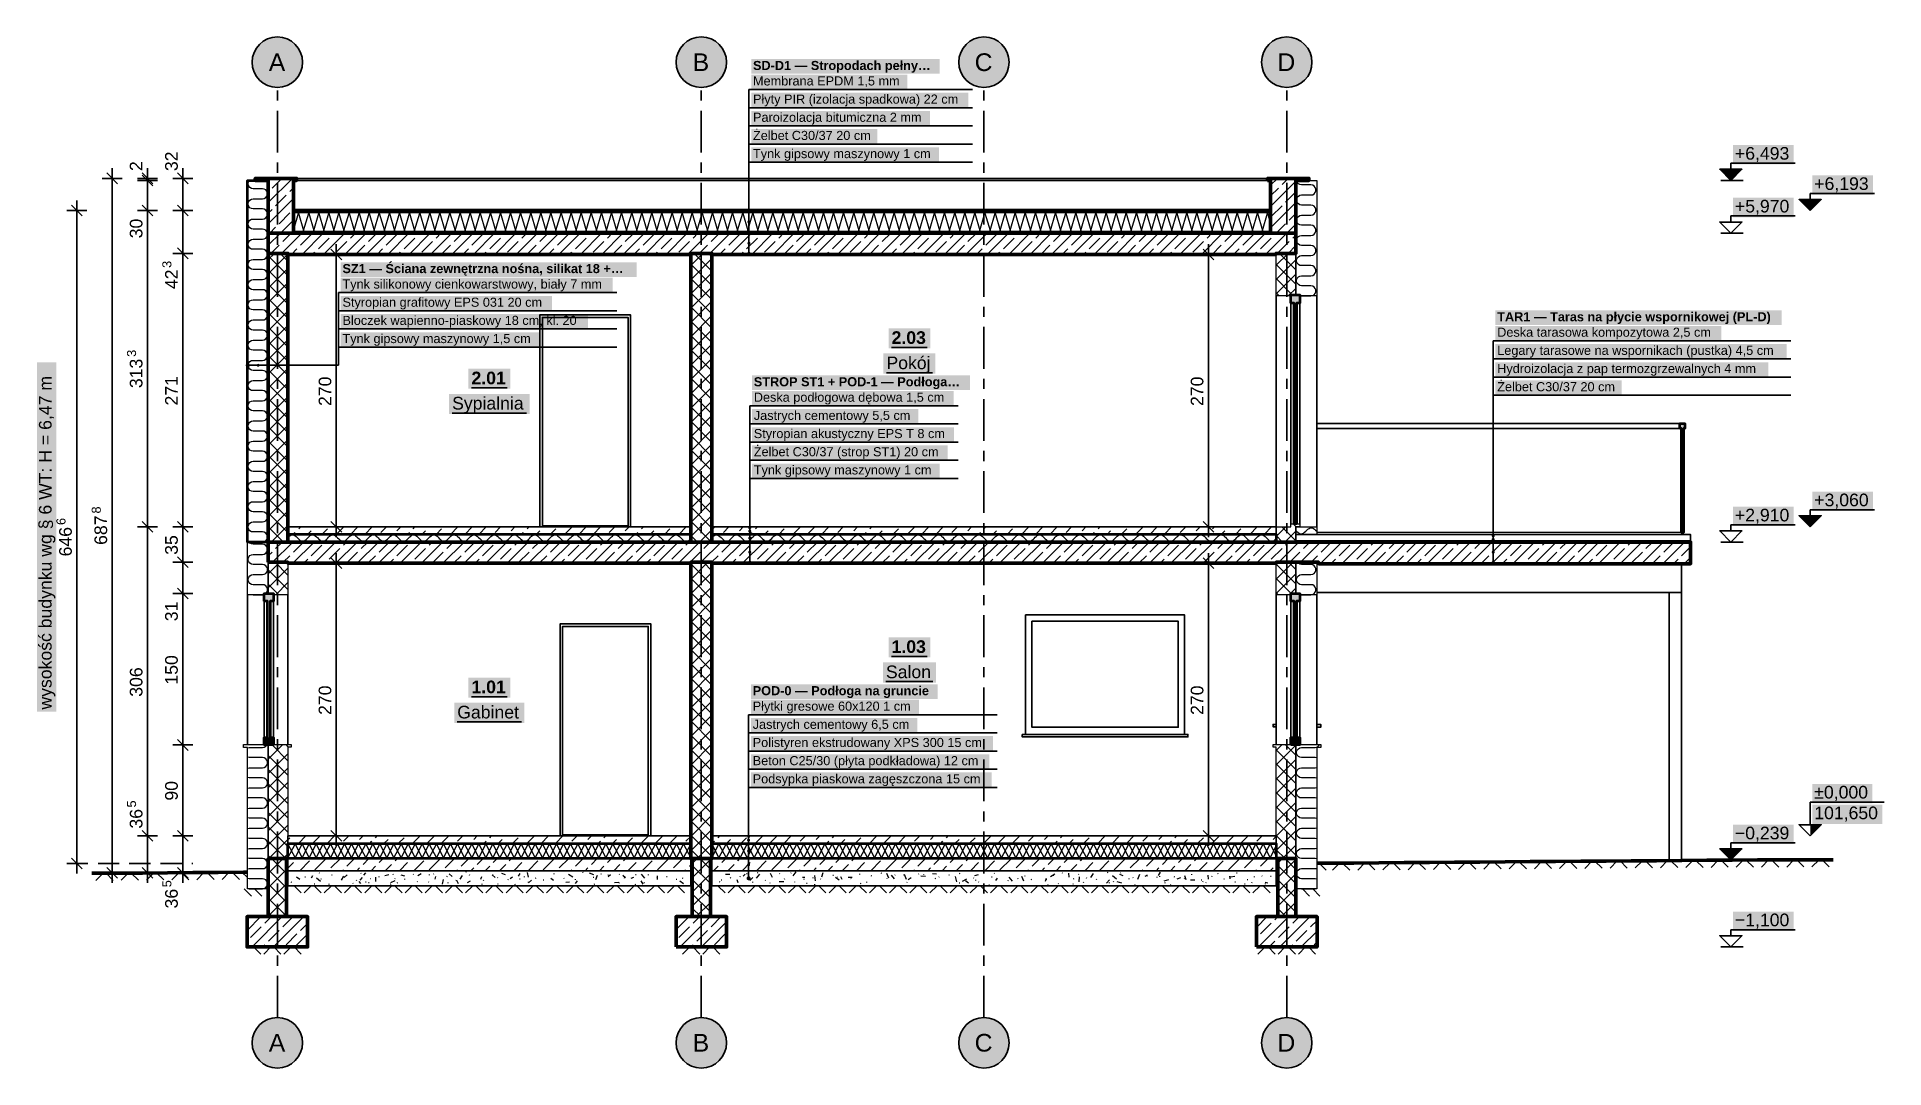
# Model space of a CAD drawing. Header units: metres. Extents: x -2.4 to 15.9, y -2.3 to 7.9.
import ezdxf

# ---------------------------------------------------------------- set-up
doc = ezdxf.new("R2010")
doc.units = ezdxf.units.M
for name, pattern in [('HYDRO_OKNA', [4.5, 1.5, -3]), ('KRESKOWA', [5.25, 4.2, -1.05]), ('KRESKOWA_3_1', [4, 3, -1]), ('PUNKTOWA', [10.5, 8.4, -1.05, 0, -1.05])]:
    doc.linetypes.add(name, pattern=pattern)
for name, color, linetype, lineweight in [('A-FUNDAMENTY', 7, 'Continuous', 50), ('A-IZOL-WODNA', 5, 'Continuous', 100), ('A-KRESKOWANIE', 8, 'Continuous', 18), ('A-MASKA', 7, 'Continuous', 18), ('A-OPISY', 2, 'Continuous', 25), ('A-OSIE', 1, 'PUNKTOWA', 25), ('A-POMIESZCZENIA', 2, 'Continuous', 25), ('A-RZEDNE', 1, 'Continuous', 25), ('A-SCIANY-IZOL', 4, 'Continuous', 35), ('A-SCIANY-KONSTR', 7, 'Continuous', 50), ('A-SCIANY-WYK', 8, 'Continuous', 18), ('A-STROPY', 7, 'Continuous', 50), ('A-TEREN', 32, 'Continuous', 50), ('A-WARSTWY', 8, 'Continuous', 25), ('A-WIDOK', 7, 'Continuous', 25), ('A-WYMIARY', 1, 'Continuous', 25), ('A-WYPELNIENIA', 9, 'Continuous', 18)]:
    doc.layers.add(name, color=color, linetype=linetype, lineweight=lineweight)
doc.styles.add('PL_ARIAL', font='arial.ttf')
doc.styles.add('PL_ARIAL_B', font='arialbd.ttf')

msp = doc.modelspace()

# ---------------------------------------------------------------- texts
at = {"layer": 'A-OPISY'}
for s, style, p in [('SD-D1 — Stropodach pełny…', 'PL_ARIAL_B', (4.712, 7.586)), ('Membrana EPDM 1,5 mm', 'PL_ARIAL', (4.712, 7.433)), ('Płyty PIR (izolacja spadkowa) 22 cm', 'PL_ARIAL', (4.712, 7.253)), ('Paroizolacja bitumiczna 2 mm', 'PL_ARIAL', (4.712, 7.073)), ('Żelbet C30/37 20 cm', 'PL_ARIAL', (4.712, 6.893)), ('Tynk gipsowy maszynowy 1 cm', 'PL_ARIAL', (4.712, 6.713)), ('SZ1 — Ściana zewnętrzna nośna, silikat 18 +…', 'PL_ARIAL_B', (0.645, 5.574)), ('Tynk silikonowy cienkowarstwowy, biały 7 mm', 'PL_ARIAL', (0.645, 5.421)), ('Styropian grafitowy EPS 031 20 cm', 'PL_ARIAL', (0.645, 5.241)), ('Bloczek wapienno-piaskowy 18 cm, kl. 20', 'PL_ARIAL', (0.645, 5.061)), ('TAR1 — Taras na płycie wspornikowej (PL-D)', 'PL_ARIAL_B', (12.085, 5.097)), ('Tynk gipsowy maszynowy 1,5 cm', 'PL_ARIAL', (0.645, 4.881)), ('Deska tarasowa kompozytowa 2,5 cm', 'PL_ARIAL', (12.085, 4.944)), ('Legary tarasowe na wspornikach (pustka) 4,5 cm', 'PL_ARIAL', (12.085, 4.764)), ('Hydroizolacja z pap termozgrzewalnych 4 mm', 'PL_ARIAL', (12.085, 4.584)), ('STROP ST1 + POD-1 — Podłoga…', 'PL_ARIAL_B', (4.72, 4.453)), ('Deska podłogowa dębowa 1,5 cm', 'PL_ARIAL', (4.72, 4.3)), ('Żelbet C30/37 20 cm', 'PL_ARIAL', (12.085, 4.404)), ('Jastrych cementowy 5,5 cm', 'PL_ARIAL', (4.72, 4.12)), ('Styropian akustyczny EPS T 8 cm', 'PL_ARIAL', (4.72, 3.94)), ('Żelbet C30/37 (strop ST1) 20 cm', 'PL_ARIAL', (4.72, 3.76)), ('Tynk gipsowy maszynowy 1 cm', 'PL_ARIAL', (4.72, 3.58)), ('POD-0 — Podłoga na gruncie', 'PL_ARIAL_B', (4.709, 1.393)), ('Płytki gresowe 60x120 1 cm', 'PL_ARIAL', (4.709, 1.24)), ('Jastrych cementowy 6,5 cm', 'PL_ARIAL', (4.709, 1.06)), ('Polistyren ekstrudowany XPS 300 15 cm', 'PL_ARIAL', (4.709, 0.88)), ('Beton C25/30 (płyta podkładowa) 12 cm', 'PL_ARIAL', (4.709, 0.7)), ('Podsypka piaskowa zagęszczona 15 cm', 'PL_ARIAL', (4.709, 0.52))]:
    msp.add_text(s, height=0.09, dxfattribs=dict(at, style=style)).set_placement(p)
at = {"layer": 'A-OSIE', "style": 'PL_ARIAL'}
for s, p in [('A', (-0.085, 7.576)), ('B', (4.115, 7.576)), ('C', (6.908, 7.576)), ('D', (9.908, 7.576)), ('A', (-0.085, -2.137)), ('B', (4.115, -2.137)), ('C', (6.908, -2.137)), ('D', (9.908, -2.137))]:
    msp.add_text(s, height=0.175, dxfattribs=at).set_placement(p)
at = {"layer": 'A-POMIESZCZENIA'}
for s, style, p in [('2.03', 'PL_ARIAL_B', (6.085, 4.873)), ('2.01', 'PL_ARIAL_B', (1.923, 4.473)), ('Pokój', 'PL_ARIAL', (6.034, 4.623)), ('Sypialnia', 'PL_ARIAL', (1.731, 4.223)), ('1.03', 'PL_ARIAL_B', (6.085, 1.812)), ('Salon', 'PL_ARIAL', (6.029, 1.562)), ('1.01', 'PL_ARIAL_B', (1.923, 1.413)), ('Gabinet', 'PL_ARIAL', (1.782, 1.163))]:
    msp.add_text(s, height=0.125, dxfattribs=dict(at, style=style)).set_placement(p)
at = {"layer": 'A-RZEDNE', "style": 'PL_ARIAL'}
for s, p in [('+6,493', (14.44, 6.698)), ('+6,193', (15.226, 6.398)), ('+5,970', (14.44, 6.175)), ('+3,060', (15.226, 3.265)), ('+2,910', (14.44, 3.115)), ('±0,000', (15.226, 0.37)), ('101,650', (15.226, 0.165)), ('−0,239', (14.44, -0.034)), ('−1,100', (14.44, -0.895))]:
    msp.add_text(s, height=0.125, dxfattribs=at).set_placement(p)
at = {"layer": 'A-WYMIARY', "style": 'PL_ARIAL'}
for s, height, p in [('2', 0.125, (-1.337, 6.585)), ('32', 0.125, (-0.987, 6.585)), ('30', 0.125, (-1.337, 5.919)), ('3', 0.09, (-1.05, 5.626)), ('42', 0.125, (-0.987, 5.416)), ('3', 0.09, (-1.4, 4.745)), ('313', 0.125, (-1.337, 4.435)), ('wysokość budynku wg § 6 WT: H = 6,47 m', 0.125, (-2.237, 1.251)), ('271', 0.125, (-0.987, 4.263)), ('270', 0.125, (0.534, 4.258)), ('270', 0.125, (9.174, 4.258)), ('6', 0.09, (-2.099, 3.079)), ('8', 0.09, (-1.75, 3.193)), ('687', 0.125, (-1.687, 2.882)), ('646', 0.125, (-2.037, 2.768)), ('35', 0.125, (-0.987, 2.784)), ('31', 0.125, (-0.987, 2.126)), ('306', 0.125, (-1.337, 1.378)), ('150', 0.125, (-0.987, 1.498)), ('270', 0.125, (0.534, 1.198)), ('270', 0.125, (9.174, 1.198)), ('90', 0.125, (-0.987, 0.349)), ('5', 0.09, (-1.4, 0.281)), ('36', 0.125, (-1.337, 0.072)), ('5', 0.09, (-1.05, -0.509)), ('36', 0.125, (-0.987, -0.719))]:
    msp.add_text(s, height=height, rotation=90, dxfattribs=at).set_placement(p)

# ---------------------------------------------------------------- hatches: boundary and pattern name
at = {"layer": 'A-MASKA', "true_color": 0xffffff}
for points in [[(4.694, 7.549), (6.561, 7.549), (6.561, 7.694), (4.694, 7.694)], [(4.694, 7.396), (6.241, 7.396), (6.241, 7.541), (4.694, 7.541)], [(4.694, 7.216), (6.845, 7.216), (6.845, 7.361), (4.694, 7.361)], [(4.694, 7.036), (6.467, 7.036), (6.467, 7.181), (4.694, 7.181)], [(4.694, 6.856), (5.944, 6.856), (5.944, 7.001), (4.694, 7.001)], [(4.694, 6.676), (6.554, 6.676), (6.554, 6.821), (4.694, 6.821)], [(14.42, 6.651), (15.021, 6.651), (15.021, 6.843), (14.42, 6.843)], [(15.206, 6.351), (15.807, 6.351), (15.807, 6.543), (15.206, 6.543)], [(14.42, 6.127), (15.021, 6.127), (15.021, 6.32), (14.42, 6.32)], [(0.628, 5.536), (3.56, 5.536), (3.56, 5.681), (0.628, 5.681)], [(0.628, 5.383), (3.321, 5.383), (3.321, 5.528), (0.628, 5.528)], [(0.628, 5.203), (2.72, 5.203), (2.72, 5.348), (0.628, 5.348)], [(0.628, 5.023), (3.076, 5.023), (3.076, 5.168), (0.628, 5.168)], [(12.067, 5.06), (14.903, 5.06), (14.903, 5.204), (12.067, 5.204)], [(0.628, 4.843), (2.596, 4.843), (2.596, 4.988), (0.628, 4.988)], [(12.067, 4.907), (14.305, 4.907), (14.305, 5.051), (12.067, 5.051)], [(12.067, 4.727), (14.953, 4.727), (14.953, 4.872), (12.067, 4.872)], [(-2.19, 1.231), (-2.19, 4.689), (-2.382, 4.689), (-2.382, 1.231)], [(12.067, 4.547), (14.771, 4.547), (14.771, 4.691), (12.067, 4.691)], [(4.703, 4.416), (6.861, 4.416), (6.861, 4.561), (4.703, 4.561)], [(4.703, 4.263), (6.701, 4.263), (6.701, 4.408), (4.703, 4.408)], [(12.067, 4.367), (13.317, 4.367), (13.317, 4.511), (12.067, 4.511)], [(4.703, 4.083), (6.351, 4.083), (6.351, 4.228), (4.703, 4.228)], [(4.703, 3.903), (6.703, 3.903), (6.703, 4.048), (4.703, 4.048)], [(4.703, 3.723), (6.642, 3.723), (6.642, 3.868), (4.703, 3.868)], [(4.703, 3.543), (6.562, 3.543), (6.562, 3.688), (4.703, 3.688)], [(15.206, 3.218), (15.807, 3.218), (15.807, 3.41), (15.206, 3.41)], [(14.42, 3.068), (15.021, 3.068), (15.021, 3.26), (14.42, 3.26)], [(4.691, 1.356), (6.543, 1.356), (6.543, 1.501), (4.691, 1.501)], [(4.691, 1.203), (6.355, 1.203), (6.355, 1.348), (4.691, 1.348)], [(4.691, 1.023), (6.34, 1.023), (6.34, 1.168), (4.691, 1.168)], [(4.691, 0.843), (7.089, 0.843), (7.089, 0.988), (4.691, 0.988)], [(4.691, 0.663), (7.053, 0.663), (7.053, 0.808), (4.691, 0.808)], [(4.691, 0.483), (7.075, 0.483), (7.075, 0.628), (4.691, 0.628)], [(15.206, 0.323), (15.8, 0.323), (15.8, 0.515), (15.206, 0.515)], [(15.206, 0.118), (15.902, 0.118), (15.902, 0.31), (15.206, 0.31)], [(14.42, -0.082), (15.021, -0.082), (15.021, 0.111), (14.42, 0.111)], [(14.42, -0.943), (15.021, -0.943), (15.021, -0.75), (14.42, -0.75)]]:
    msp.add_hatch(color=7, dxfattribs=at).paths.add_polyline_path(points)
at = {"layer": 'A-OPISY', "true_color": 0x000000}
for points in [[(4.687, 6.193), (4.686, 6.197), (4.685, 6.2), (4.682, 6.203), (4.679, 6.206), (4.676, 6.207), (4.672, 6.208), (4.668, 6.207), (4.664, 6.206), (4.661, 6.203), (4.659, 6.2), (4.657, 6.197), (4.657, 6.193), (4.657, 6.189), (4.659, 6.185), (4.661, 6.182), (4.664, 6.18), (4.668, 6.178), (4.672, 6.178), (4.676, 6.178), (4.679, 6.18), (4.682, 6.182), (4.685, 6.185), (4.686, 6.189)], [(4.687, 6.082), (4.686, 6.086), (4.685, 6.089), (4.682, 6.093), (4.679, 6.095), (4.676, 6.096), (4.672, 6.097), (4.668, 6.096), (4.664, 6.095), (4.661, 6.093), (4.659, 6.089), (4.657, 6.086), (4.657, 6.082), (4.657, 6.078), (4.659, 6.074), (4.661, 6.071), (4.664, 6.069), (4.668, 6.068), (4.672, 6.067), (4.676, 6.068), (4.679, 6.069), (4.682, 6.071), (4.685, 6.074), (4.686, 6.078)], [(4.687, 5.971), (4.686, 5.975), (4.685, 5.979), (4.682, 5.982), (4.679, 5.984), (4.676, 5.985), (4.672, 5.986), (4.668, 5.985), (4.664, 5.984), (4.661, 5.982), (4.659, 5.979), (4.657, 5.975), (4.657, 5.971), (4.657, 5.967), (4.659, 5.963), (4.661, 5.96), (4.664, 5.958), (4.668, 5.957), (4.672, 5.956), (4.676, 5.957), (4.679, 5.958), (4.682, 5.96), (4.685, 5.963), (4.686, 5.967)], [(4.687, 5.87), (4.686, 5.874), (4.685, 5.877), (4.682, 5.881), (4.679, 5.883), (4.676, 5.884), (4.672, 5.885), (4.668, 5.884), (4.664, 5.883), (4.661, 5.881), (4.659, 5.877), (4.657, 5.874), (4.657, 5.87), (4.657, 5.866), (4.659, 5.862), (4.661, 5.859), (4.664, 5.857), (4.668, 5.856), (4.672, 5.855), (4.676, 5.856), (4.679, 5.857), (4.682, 5.859), (4.685, 5.862), (4.686, 5.866)], [(4.692, 5.765), (4.691, 5.77), (4.689, 5.775), (4.686, 5.779), (4.682, 5.782), (4.677, 5.784), (4.672, 5.785), (4.667, 5.784), (4.662, 5.782), (4.658, 5.779), (4.655, 5.775), (4.653, 5.77), (4.652, 5.765), (4.653, 5.76), (4.655, 5.755), (4.658, 5.751), (4.662, 5.748), (4.667, 5.746), (4.672, 5.745), (4.677, 5.746), (4.682, 5.748), (4.686, 5.751), (4.689, 5.755), (4.691, 5.76)], [(-0.273, 4.661), (-0.274, 4.666), (-0.276, 4.671), (-0.279, 4.675), (-0.283, 4.678), (-0.288, 4.68), (-0.293, 4.681), (-0.299, 4.68), (-0.303, 4.678), (-0.308, 4.675), (-0.311, 4.671), (-0.313, 4.666), (-0.314, 4.661), (-0.313, 4.655), (-0.311, 4.651), (-0.308, 4.646), (-0.303, 4.643), (-0.299, 4.641), (-0.293, 4.641), (-0.288, 4.641), (-0.283, 4.643), (-0.279, 4.646), (-0.276, 4.651), (-0.274, 4.655)], [(-0.278, 4.661), (-0.279, 4.664), (-0.281, 4.668), (-0.283, 4.671), (-0.286, 4.673), (-0.29, 4.675), (-0.293, 4.676), (-0.297, 4.675), (-0.301, 4.673), (-0.304, 4.671), (-0.306, 4.668), (-0.308, 4.664), (-0.308, 4.661), (-0.308, 4.657), (-0.306, 4.653), (-0.304, 4.65), (-0.301, 4.648), (-0.297, 4.646), (-0.293, 4.646), (-0.29, 4.646), (-0.286, 4.648), (-0.283, 4.65), (-0.281, 4.653), (-0.279, 4.657)], [(-0.175, 4.661), (-0.176, 4.664), (-0.177, 4.668), (-0.179, 4.671), (-0.183, 4.673), (-0.186, 4.675), (-0.19, 4.676), (-0.194, 4.675), (-0.198, 4.673), (-0.201, 4.671), (-0.203, 4.668), (-0.204, 4.664), (-0.205, 4.661), (-0.204, 4.657), (-0.203, 4.653), (-0.201, 4.65), (-0.198, 4.648), (-0.194, 4.646), (-0.19, 4.646), (-0.186, 4.646), (-0.183, 4.648), (-0.179, 4.65), (-0.177, 4.653), (-0.176, 4.657)], [(0.015, 4.661), (0.014, 4.664), (0.013, 4.668), (0.011, 4.671), (0.007, 4.673), (0.004, 4.675), (0, 4.676), (-0.004, 4.675), (-0.008, 4.673), (-0.011, 4.671), (-0.013, 4.668), (-0.014, 4.664), (-0.015, 4.661), (-0.014, 4.657), (-0.013, 4.653), (-0.011, 4.65), (-0.008, 4.648), (-0.004, 4.646), (0, 4.646), (0.004, 4.646), (0.007, 4.648), (0.011, 4.65), (0.013, 4.653), (0.014, 4.657)], [(0.113, 4.661), (0.112, 4.664), (0.11, 4.668), (0.108, 4.671), (0.105, 4.673), (0.101, 4.675), (0.098, 4.676), (0.094, 4.675), (0.09, 4.673), (0.087, 4.671), (0.085, 4.668), (0.083, 4.664), (0.083, 4.661), (0.083, 4.657), (0.085, 4.653), (0.087, 4.65), (0.09, 4.648), (0.094, 4.646), (0.098, 4.646), (0.101, 4.646), (0.105, 4.648), (0.108, 4.65), (0.11, 4.653), (0.112, 4.657)], [(4.695, 3.053), (4.695, 3.056), (4.693, 3.06), (4.691, 3.063), (4.688, 3.065), (4.684, 3.067), (4.68, 3.068), (4.676, 3.067), (4.673, 3.065), (4.669, 3.063), (4.667, 3.06), (4.666, 3.056), (4.665, 3.053), (4.666, 3.049), (4.667, 3.045), (4.669, 3.042), (4.673, 3.04), (4.676, 3.038), (4.68, 3.038), (4.684, 3.038), (4.688, 3.04), (4.691, 3.042), (4.693, 3.045), (4.695, 3.049)], [(4.695, 3.018), (4.695, 3.021), (4.693, 3.025), (4.691, 3.028), (4.688, 3.03), (4.684, 3.032), (4.68, 3.033), (4.676, 3.032), (4.673, 3.03), (4.669, 3.028), (4.667, 3.025), (4.666, 3.021), (4.665, 3.018), (4.666, 3.014), (4.667, 3.01), (4.669, 3.007), (4.673, 3.005), (4.676, 3.003), (4.68, 3.002), (4.684, 3.003), (4.688, 3.005), (4.691, 3.007), (4.693, 3.01), (4.695, 3.014)], [(4.695, 2.95), (4.695, 2.954), (4.693, 2.957), (4.691, 2.961), (4.688, 2.963), (4.684, 2.964), (4.68, 2.965), (4.676, 2.964), (4.673, 2.963), (4.669, 2.961), (4.667, 2.957), (4.666, 2.954), (4.665, 2.95), (4.666, 2.946), (4.667, 2.942), (4.669, 2.939), (4.673, 2.937), (4.676, 2.936), (4.68, 2.935), (4.684, 2.936), (4.688, 2.937), (4.691, 2.939), (4.693, 2.942), (4.695, 2.946)], [(12.06, 2.971), (12.059, 2.975), (12.058, 2.979), (12.056, 2.982), (12.053, 2.984), (12.049, 2.986), (12.045, 2.986), (12.041, 2.986), (12.037, 2.984), (12.034, 2.982), (12.032, 2.979), (12.031, 2.975), (12.03, 2.971), (12.031, 2.968), (12.032, 2.964), (12.034, 2.961), (12.037, 2.959), (12.041, 2.957), (12.045, 2.956), (12.049, 2.957), (12.053, 2.959), (12.056, 2.961), (12.058, 2.964), (12.059, 2.968)], [(12.06, 2.936), (12.059, 2.94), (12.058, 2.944), (12.056, 2.947), (12.053, 2.949), (12.049, 2.951), (12.045, 2.952), (12.041, 2.951), (12.037, 2.949), (12.034, 2.947), (12.032, 2.944), (12.031, 2.94), (12.03, 2.936), (12.031, 2.933), (12.032, 2.929), (12.034, 2.926), (12.037, 2.924), (12.041, 2.922), (12.045, 2.921), (12.049, 2.922), (12.053, 2.924), (12.056, 2.926), (12.058, 2.929), (12.059, 2.933)], [(4.695, 2.81), (4.695, 2.814), (4.693, 2.817), (4.691, 2.821), (4.688, 2.823), (4.684, 2.824), (4.68, 2.825), (4.676, 2.824), (4.673, 2.823), (4.669, 2.821), (4.667, 2.817), (4.666, 2.814), (4.665, 2.81), (4.666, 2.806), (4.667, 2.803), (4.669, 2.799), (4.673, 2.797), (4.676, 2.796), (4.68, 2.795), (4.684, 2.796), (4.688, 2.797), (4.691, 2.799), (4.693, 2.803), (4.695, 2.806)], [(12.06, 2.912), (12.059, 2.916), (12.058, 2.919), (12.056, 2.923), (12.053, 2.925), (12.049, 2.926), (12.045, 2.927), (12.041, 2.926), (12.037, 2.925), (12.034, 2.923), (12.032, 2.919), (12.031, 2.916), (12.03, 2.912), (12.031, 2.908), (12.032, 2.905), (12.034, 2.901), (12.037, 2.899), (12.041, 2.898), (12.045, 2.897), (12.049, 2.898), (12.053, 2.899), (12.056, 2.901), (12.058, 2.905), (12.059, 2.908)], [(12.06, 2.81), (12.059, 2.814), (12.058, 2.817), (12.056, 2.821), (12.053, 2.823), (12.049, 2.824), (12.045, 2.825), (12.041, 2.824), (12.037, 2.823), (12.034, 2.821), (12.032, 2.817), (12.031, 2.814), (12.03, 2.81), (12.031, 2.806), (12.032, 2.803), (12.034, 2.799), (12.037, 2.797), (12.041, 2.796), (12.045, 2.795), (12.049, 2.796), (12.053, 2.797), (12.056, 2.799), (12.058, 2.803), (12.059, 2.806)], [(4.7, 2.705), (4.699, 2.71), (4.697, 2.715), (4.694, 2.719), (4.69, 2.722), (4.685, 2.724), (4.68, 2.725), (4.675, 2.724), (4.67, 2.722), (4.666, 2.719), (4.663, 2.715), (4.661, 2.71), (4.66, 2.705), (4.661, 2.7), (4.663, 2.695), (4.666, 2.691), (4.67, 2.688), (4.675, 2.686), (4.68, 2.685), (4.685, 2.686), (4.69, 2.688), (4.694, 2.691), (4.697, 2.695), (4.699, 2.7)], [(12.065, 2.702), (12.064, 2.708), (12.062, 2.712), (12.059, 2.717), (12.055, 2.72), (12.05, 2.722), (12.045, 2.722), (12.04, 2.722), (12.035, 2.72), (12.031, 2.717), (12.028, 2.712), (12.026, 2.708), (12.025, 2.702), (12.026, 2.697), (12.028, 2.692), (12.031, 2.688), (12.035, 2.685), (12.04, 2.683), (12.045, 2.682), (12.05, 2.683), (12.055, 2.685), (12.059, 2.688), (12.062, 2.692), (12.064, 2.697)], [(4.684, -0.005), (4.683, -0.001), (4.682, 0.002), (4.679, 0.006), (4.676, 0.008), (4.673, 0.009), (4.669, 0.01), (4.665, 0.009), (4.661, 0.008), (4.658, 0.006), (4.656, 0.002), (4.654, -0.001), (4.654, -0.005), (4.654, -0.009), (4.656, -0.013), (4.658, -0.016), (4.661, -0.018), (4.665, -0.019), (4.669, -0.02), (4.673, -0.019), (4.676, -0.018), (4.679, -0.016), (4.682, -0.013), (4.683, -0.009)], [(4.684, -0.042), (4.683, -0.039), (4.682, -0.035), (4.679, -0.032), (4.676, -0.03), (4.673, -0.028), (4.669, -0.027), (4.665, -0.028), (4.661, -0.03), (4.658, -0.032), (4.656, -0.035), (4.654, -0.039), (4.654, -0.042), (4.654, -0.046), (4.656, -0.05), (4.658, -0.053), (4.661, -0.055), (4.665, -0.057), (4.669, -0.057), (4.673, -0.057), (4.676, -0.055), (4.679, -0.053), (4.682, -0.05), (4.683, -0.046)], [(4.684, -0.15), (4.683, -0.146), (4.682, -0.142), (4.679, -0.139), (4.676, -0.137), (4.673, -0.136), (4.669, -0.135), (4.665, -0.136), (4.661, -0.137), (4.658, -0.139), (4.656, -0.142), (4.654, -0.146), (4.654, -0.15), (4.654, -0.154), (4.656, -0.158), (4.658, -0.161), (4.661, -0.163), (4.665, -0.164), (4.669, -0.165), (4.673, -0.164), (4.676, -0.163), (4.679, -0.161), (4.682, -0.158), (4.683, -0.154)], [(4.684, -0.285), (4.683, -0.281), (4.682, -0.277), (4.679, -0.274), (4.676, -0.272), (4.673, -0.271), (4.669, -0.27), (4.665, -0.271), (4.661, -0.272), (4.658, -0.274), (4.656, -0.277), (4.654, -0.281), (4.654, -0.285), (4.654, -0.289), (4.656, -0.292), (4.658, -0.296), (4.661, -0.298), (4.665, -0.299), (4.669, -0.3), (4.673, -0.299), (4.676, -0.298), (4.679, -0.296), (4.682, -0.292), (4.683, -0.289)], [(4.689, -0.42), (4.688, -0.415), (4.686, -0.41), (4.683, -0.406), (4.679, -0.403), (4.674, -0.401), (4.669, -0.4), (4.663, -0.401), (4.659, -0.403), (4.655, -0.406), (4.651, -0.41), (4.649, -0.415), (4.649, -0.42), (4.649, -0.425), (4.651, -0.43), (4.655, -0.434), (4.659, -0.437), (4.663, -0.439), (4.669, -0.44), (4.674, -0.439), (4.679, -0.437), (4.683, -0.434), (4.686, -0.43), (4.688, -0.425)]]:
    msp.add_hatch(color=7, dxfattribs=at).paths.add_polyline_path(points)
at = {"layer": 'A-OSIE', "true_color": 0xffffff}
for points in [[(0.25, 7.663), (0.248, 7.696), (0.241, 7.728), (0.231, 7.759), (0.217, 7.788), (0.198, 7.816), (0.177, 7.84), (0.152, 7.862), (0.125, 7.88), (0.096, 7.894), (0.065, 7.905), (0.033, 7.911), (0, 7.913), (-0.033, 7.911), (-0.065, 7.905), (-0.096, 7.894), (-0.125, 7.88), (-0.152, 7.862), (-0.177, 7.84), (-0.198, 7.816), (-0.217, 7.788), (-0.231, 7.759), (-0.241, 7.728), (-0.248, 7.696), (-0.25, 7.663), (-0.248, 7.631), (-0.241, 7.599), (-0.231, 7.568), (-0.217, 7.538), (-0.198, 7.511), (-0.177, 7.487), (-0.152, 7.465), (-0.125, 7.447), (-0.096, 7.433), (-0.065, 7.422), (-0.033, 7.416), (0, 7.413), (0.033, 7.416), (0.065, 7.422), (0.096, 7.433), (0.125, 7.447), (0.152, 7.465), (0.177, 7.487), (0.198, 7.511), (0.217, 7.538), (0.231, 7.568), (0.241, 7.599), (0.248, 7.631)], [(4.45, 7.663), (4.448, 7.696), (4.441, 7.728), (4.431, 7.759), (4.417, 7.788), (4.398, 7.816), (4.377, 7.84), (4.352, 7.862), (4.325, 7.88), (4.296, 7.894), (4.265, 7.905), (4.233, 7.911), (4.2, 7.913), (4.167, 7.911), (4.135, 7.905), (4.104, 7.894), (4.075, 7.88), (4.048, 7.862), (4.023, 7.84), (4.002, 7.816), (3.983, 7.788), (3.969, 7.759), (3.959, 7.728), (3.952, 7.696), (3.95, 7.663), (3.952, 7.631), (3.959, 7.599), (3.969, 7.568), (3.983, 7.538), (4.002, 7.511), (4.023, 7.487), (4.048, 7.465), (4.075, 7.447), (4.104, 7.433), (4.135, 7.422), (4.167, 7.416), (4.2, 7.413), (4.233, 7.416), (4.265, 7.422), (4.296, 7.433), (4.325, 7.447), (4.352, 7.465), (4.377, 7.487), (4.398, 7.511), (4.417, 7.538), (4.431, 7.568), (4.441, 7.599), (4.448, 7.631)], [(7.25, 7.663), (7.248, 7.696), (7.241, 7.728), (7.231, 7.759), (7.217, 7.788), (7.198, 7.816), (7.177, 7.84), (7.152, 7.862), (7.125, 7.88), (7.096, 7.894), (7.065, 7.905), (7.033, 7.911), (7, 7.913), (6.967, 7.911), (6.935, 7.905), (6.904, 7.894), (6.875, 7.88), (6.848, 7.862), (6.823, 7.84), (6.802, 7.816), (6.783, 7.788), (6.769, 7.759), (6.759, 7.728), (6.752, 7.696), (6.75, 7.663), (6.752, 7.631), (6.759, 7.599), (6.769, 7.568), (6.783, 7.538), (6.802, 7.511), (6.823, 7.487), (6.848, 7.465), (6.875, 7.447), (6.904, 7.433), (6.935, 7.422), (6.967, 7.416), (7, 7.413), (7.033, 7.416), (7.065, 7.422), (7.096, 7.433), (7.125, 7.447), (7.152, 7.465), (7.177, 7.487), (7.198, 7.511), (7.217, 7.538), (7.231, 7.568), (7.241, 7.599), (7.248, 7.631)], [(10.25, 7.663), (10.248, 7.696), (10.241, 7.728), (10.231, 7.759), (10.217, 7.788), (10.198, 7.816), (10.177, 7.84), (10.152, 7.862), (10.125, 7.88), (10.096, 7.894), (10.065, 7.905), (10.033, 7.911), (10, 7.913), (9.967, 7.911), (9.935, 7.905), (9.904, 7.894), (9.875, 7.88), (9.848, 7.862), (9.823, 7.84), (9.802, 7.816), (9.783, 7.788), (9.769, 7.759), (9.759, 7.728), (9.752, 7.696), (9.75, 7.663), (9.752, 7.631), (9.759, 7.599), (9.769, 7.568), (9.783, 7.538), (9.802, 7.511), (9.823, 7.487), (9.848, 7.465), (9.875, 7.447), (9.904, 7.433), (9.935, 7.422), (9.967, 7.416), (10, 7.413), (10.033, 7.416), (10.065, 7.422), (10.096, 7.433), (10.125, 7.447), (10.152, 7.465), (10.177, 7.487), (10.198, 7.511), (10.217, 7.538), (10.231, 7.568), (10.241, 7.599), (10.248, 7.631)], [(0.25, -2.05), (0.248, -2.017), (0.241, -1.985), (0.231, -1.954), (0.217, -1.925), (0.198, -1.898), (0.177, -1.873), (0.152, -1.852), (0.125, -1.833), (0.096, -1.819), (0.065, -1.809), (0.033, -1.802), (0, -1.8), (-0.033, -1.802), (-0.065, -1.809), (-0.096, -1.819), (-0.125, -1.833), (-0.152, -1.852), (-0.177, -1.873), (-0.198, -1.898), (-0.217, -1.925), (-0.231, -1.954), (-0.241, -1.985), (-0.248, -2.017), (-0.25, -2.05), (-0.248, -2.083), (-0.241, -2.115), (-0.231, -2.146), (-0.217, -2.175), (-0.198, -2.202), (-0.177, -2.227), (-0.152, -2.248), (-0.125, -2.267), (-0.096, -2.281), (-0.065, -2.291), (-0.033, -2.298), (0, -2.3), (0.033, -2.298), (0.065, -2.291), (0.096, -2.281), (0.125, -2.267), (0.152, -2.248), (0.177, -2.227), (0.198, -2.202), (0.217, -2.175), (0.231, -2.146), (0.241, -2.115), (0.248, -2.083)], [(4.45, -2.05), (4.448, -2.017), (4.441, -1.985), (4.431, -1.954), (4.417, -1.925), (4.398, -1.898), (4.377, -1.873), (4.352, -1.852), (4.325, -1.833), (4.296, -1.819), (4.265, -1.809), (4.233, -1.802), (4.2, -1.8), (4.167, -1.802), (4.135, -1.809), (4.104, -1.819), (4.075, -1.833), (4.048, -1.852), (4.023, -1.873), (4.002, -1.898), (3.983, -1.925), (3.969, -1.954), (3.959, -1.985), (3.952, -2.017), (3.95, -2.05), (3.952, -2.083), (3.959, -2.115), (3.969, -2.146), (3.983, -2.175), (4.002, -2.202), (4.023, -2.227), (4.048, -2.248), (4.075, -2.267), (4.104, -2.281), (4.135, -2.291), (4.167, -2.298), (4.2, -2.3), (4.233, -2.298), (4.265, -2.291), (4.296, -2.281), (4.325, -2.267), (4.352, -2.248), (4.377, -2.227), (4.398, -2.202), (4.417, -2.175), (4.431, -2.146), (4.441, -2.115), (4.448, -2.083)], [(7.25, -2.05), (7.248, -2.017), (7.241, -1.985), (7.231, -1.954), (7.217, -1.925), (7.198, -1.898), (7.177, -1.873), (7.152, -1.852), (7.125, -1.833), (7.096, -1.819), (7.065, -1.809), (7.033, -1.802), (7, -1.8), (6.967, -1.802), (6.935, -1.809), (6.904, -1.819), (6.875, -1.833), (6.848, -1.852), (6.823, -1.873), (6.802, -1.898), (6.783, -1.925), (6.769, -1.954), (6.759, -1.985), (6.752, -2.017), (6.75, -2.05), (6.752, -2.083), (6.759, -2.115), (6.769, -2.146), (6.783, -2.175), (6.802, -2.202), (6.823, -2.227), (6.848, -2.248), (6.875, -2.267), (6.904, -2.281), (6.935, -2.291), (6.967, -2.298), (7, -2.3), (7.033, -2.298), (7.065, -2.291), (7.096, -2.281), (7.125, -2.267), (7.152, -2.248), (7.177, -2.227), (7.198, -2.202), (7.217, -2.175), (7.231, -2.146), (7.241, -2.115), (7.248, -2.083)], [(10.25, -2.05), (10.248, -2.017), (10.241, -1.985), (10.231, -1.954), (10.217, -1.925), (10.198, -1.898), (10.177, -1.873), (10.152, -1.852), (10.125, -1.833), (10.096, -1.819), (10.065, -1.809), (10.033, -1.802), (10, -1.8), (9.967, -1.802), (9.935, -1.809), (9.904, -1.819), (9.875, -1.833), (9.848, -1.852), (9.823, -1.873), (9.802, -1.898), (9.783, -1.925), (9.769, -1.954), (9.759, -1.985), (9.752, -2.017), (9.75, -2.05), (9.752, -2.083), (9.759, -2.115), (9.769, -2.146), (9.783, -2.175), (9.802, -2.202), (9.823, -2.227), (9.848, -2.248), (9.875, -2.267), (9.904, -2.281), (9.935, -2.291), (9.967, -2.298), (10, -2.3), (10.033, -2.298), (10.065, -2.291), (10.096, -2.281), (10.125, -2.267), (10.152, -2.248), (10.177, -2.227), (10.198, -2.202), (10.217, -2.175), (10.231, -2.146), (10.241, -2.115), (10.248, -2.083)]]:
    msp.add_hatch(color=7, dxfattribs=at).paths.add_polyline_path(points)
at = {"layer": 'A-POMIESZCZENIA', "true_color": 0xffffff}
for points in [[(6.055, 4.828), (6.468, 4.828), (6.468, 5.028), (6.055, 5.028)], [(6.004, 4.578), (6.519, 4.578), (6.519, 4.778), (6.004, 4.778)], [(1.893, 4.428), (2.307, 4.428), (2.307, 4.628), (1.893, 4.628)], [(1.701, 4.178), (2.499, 4.178), (2.499, 4.378), (1.701, 4.378)], [(6.055, 1.768), (6.468, 1.768), (6.468, 1.968), (6.055, 1.968)], [(5.999, 1.518), (6.524, 1.518), (6.524, 1.718), (5.999, 1.718)], [(1.893, 1.368), (2.307, 1.368), (2.307, 1.568), (1.893, 1.568)], [(1.752, 1.118), (2.448, 1.118), (2.448, 1.318), (1.752, 1.318)]]:
    msp.add_hatch(color=7, dxfattribs=at).paths.add_polyline_path(points)
at = {"layer": 'A-RZEDNE', "true_color": 0x000000}
for points in [[(14.4, 6.493), (14.51, 6.603), (14.29, 6.603)], [(15.186, 6.193), (15.296, 6.303), (15.076, 6.303)], [(15.186, 3.06), (15.296, 3.17), (15.076, 3.17)], [(15.186, 0), (15.296, 0.11), (15.186, 0.11)], [(14.4, -0.239), (14.51, -0.129), (14.29, -0.129)]]:
    msp.add_hatch(color=7, dxfattribs=at).paths.add_polyline_path(points)
at = {"layer": 'A-WYPELNIENIA', "true_color": 0x000000}
for points in [[(10.04, 5.36), (10.04, 5.36), (10.04, 5.36), (10.13, 5.36), (10.13, 5.36), (10.13, 5.36), (10.13, 5.275), (10.13, 5.275), (10.13, 5.275), (10.097, 5.275), (10.097, 5.275), (10.097, 5.275), (10.097, 5.275), (10.097, 5.275), (10.097, 5.275), (10.097, 5.275), (10.097, 5.275), (10.097, 5.275), (10.097, 5.275), (10.097, 5.275), (10.097, 5.275), (10.097, 5.275), (10.097, 5.275), (10.097, 5.275), (10.097, 5.275), (10.097, 5.275), (10.097, 3.09), (10.097, 3.09), (10.097, 3.09), (10.073, 3.09), (10.073, 3.09), (10.073, 3.09), (10.073, 5.275), (10.073, 5.275), (10.073, 5.275), (10.073, 5.275), (10.073, 5.275), (10.073, 5.275), (10.073, 5.275), (10.073, 5.275), (10.073, 5.275), (10.073, 5.275), (10.073, 5.275), (10.073, 5.275), (10.073, 5.275), (10.073, 5.275), (10.073, 5.275), (10.073, 5.275), (10.073, 5.275), (10.04, 5.275), (10.04, 5.275), (10.04, 5.275)], [(13.895, 4.084), (13.895, 4.084), (13.895, 4.084), (13.945, 4.084), (13.945, 4.084), (13.945, 4.084), (13.945, 4.034), (13.945, 4.034), (13.945, 4.034), (13.93, 4.034), (13.93, 4.034), (13.93, 4.034), (13.93, 4.034), (13.93, 4.034), (13.93, 4.034), (13.93, 4.034), (13.93, 4.034), (13.93, 4.034), (13.93, 4.034), (13.93, 4.034), (13.93, 4.034), (13.93, 4.034), (13.93, 4.034), (13.93, 4.034), (13.93, 4.034), (13.93, 4.034), (13.93, 3.004), (13.93, 3.004), (13.93, 3.004), (13.91, 3.004), (13.91, 3.004), (13.91, 3.004), (13.91, 4.034), (13.91, 4.034), (13.91, 4.034), (13.91, 4.034), (13.91, 4.034), (13.91, 4.034), (13.91, 4.034), (13.91, 4.034), (13.91, 4.034), (13.91, 4.034), (13.91, 4.034), (13.91, 4.034), (13.91, 4.034), (13.91, 4.034), (13.91, 4.034), (13.91, 4.034), (13.91, 4.034), (13.895, 4.034), (13.895, 4.034), (13.895, 4.034)], [(-0.13, 2.4), (-0.13, 2.4), (-0.13, 2.4), (-0.04, 2.4), (-0.04, 2.4), (-0.04, 2.4), (-0.04, 2.325), (-0.04, 2.325), (-0.04, 2.325), (-0.073, 2.325), (-0.073, 2.325), (-0.073, 2.325), (-0.073, 2.325), (-0.073, 2.325), (-0.073, 2.325), (-0.073, 2.325), (-0.073, 2.325), (-0.073, 2.325), (-0.073, 2.325), (-0.073, 2.325), (-0.073, 2.325), (-0.073, 2.325), (-0.073, 2.325), (-0.073, 2.325), (-0.073, 2.325), (-0.073, 2.325), (-0.073, 0.975), (-0.073, 0.975), (-0.073, 0.975), (-0.097, 0.975), (-0.097, 0.975), (-0.097, 0.975), (-0.097, 2.325), (-0.097, 2.325), (-0.097, 2.325), (-0.097, 2.325), (-0.097, 2.325), (-0.097, 2.325), (-0.097, 2.325), (-0.097, 2.325), (-0.097, 2.325), (-0.097, 2.325), (-0.097, 2.325), (-0.097, 2.325), (-0.097, 2.325), (-0.097, 2.325), (-0.097, 2.325), (-0.097, 2.325), (-0.097, 2.325), (-0.13, 2.325), (-0.13, 2.325), (-0.13, 2.325)], [(10.097, 2.325), (10.097, 2.325), (10.097, 0.975), (10.073, 0.975), (10.073, 2.325), (10.073, 2.325), (10.04, 2.325), (10.04, 2.4), (10.13, 2.4), (10.13, 2.325)], [(-0.13, 0.9), (-0.13, 0.975), (-0.04, 0.975), (-0.04, 0.9)], [(10.04, 0.9), (10.04, 0.975), (10.13, 0.975), (10.13, 0.9)]]:
    msp.add_hatch(color=7, dxfattribs=at).paths.add_polyline_path(points)

# ---------------------------------------------------------------- linework, layer by layer
at = {"layer": 'A-FUNDAMENTY', "lineweight": 70, "ltscale": 0.05}
for points in [[(-0.09, -0.8), (-0.09, -0.8), (-0.09, -0.225), (-0.09, -0.225), (-0.09, -0.225), (0.09, -0.225), (0.09, -0.225), (0.09, -0.225), (0.09, -0.8), (0.09, -0.8), (0.09, -0.8), (-0.09, -0.8)], [(4.11, -0.225), (4.11, -0.225), (4.11, -0.225), (4.29, -0.225), (4.29, -0.225), (4.29, -0.225), (4.29, -0.8), (4.29, -0.8), (4.29, -0.8), (4.11, -0.8), (4.11, -0.8), (4.11, -0.8)], [(9.91, -0.8), (9.91, -0.8), (9.91, -0.225), (9.91, -0.225), (9.91, -0.225), (10.09, -0.225), (10.09, -0.225), (10.09, -0.225), (10.09, -0.8), (10.09, -0.8), (10.09, -0.8), (9.91, -0.8)], [(-0.3, -0.8), (-0.3, -0.8), (-0.3, -0.8), (0.3, -0.8), (0.3, -0.8), (0.3, -0.8), (0.3, -1.1), (0.3, -1.1), (0.3, -1.1), (-0.3, -1.1), (-0.3, -1.1), (-0.3, -1.1)], [(3.95, -1.1), (3.95, -1.1), (3.95, -0.8), (3.95, -0.8), (3.95, -0.8), (4.45, -0.8), (4.45, -0.8), (4.45, -0.8), (4.45, -1.1), (4.45, -1.1), (4.45, -1.1), (3.95, -1.1)], [(9.7, -1.1), (9.7, -1.1), (9.7, -0.8), (9.7, -0.8), (9.7, -0.8), (10.3, -0.8), (10.3, -0.8), (10.3, -0.8), (10.3, -1.1), (10.3, -1.1), (10.3, -1.1), (9.7, -1.1)]]:
    msp.add_lwpolyline(points, close=True, dxfattribs=at)
at = {"layer": 'A-IZOL-WODNA', "lineweight": 100, "ltscale": 0.05, "true_color": 0x000000}
for points in [[(0.16, 6.193), (9.84, 6.193)], [(10.09, 2.912), (14, 2.912)]]:
    msp.add_lwpolyline(points, dxfattribs=at)
at = {"layer": 'A-IZOL-WODNA', "linetype": 'HYDRO_OKNA', "lineweight": 50, "ltscale": 0.05, "true_color": 0xffffff, "flags": 128}
for points in [[(0.16, 6.193), (9.84, 6.193)], [(10.09, 2.912), (14, 2.912)]]:
    msp.add_lwpolyline(points, dxfattribs=at)
at = {"layer": 'A-IZOL-WODNA', "linetype": 'KRESKOWA_3_1', "lineweight": 35, "ltscale": 0.05, "flags": 128}
msp.add_lwpolyline([(0.16, 5.971), (9.84, 5.971)], dxfattribs=at)
at = {"layer": 'A-KRESKOWANIE', "lineweight": 25, "ltscale": 0.05}
for points in [[(-0.148, 2.91), (-0.13, 2.913), (-0.115, 2.922), (-0.104, 2.935), (-0.098, 2.951), (-0.098, 2.969), (-0.104, 2.985), (-0.115, 2.998), (-0.13, 3.007), (-0.148, 3.01), (-0.148, 3.01), (-0.24, 3.01), (-0.24, 3.01), (-0.257, 3.013), (-0.272, 3.022), (-0.283, 3.035), (-0.289, 3.051), (-0.289, 3.069), (-0.283, 3.085), (-0.272, 3.098), (-0.257, 3.107), (-0.24, 3.11), (-0.148, 3.11), (-0.13, 3.113), (-0.115, 3.122), (-0.104, 3.135), (-0.098, 3.151), (-0.098, 3.169), (-0.104, 3.185), (-0.115, 3.198), (-0.13, 3.207), (-0.148, 3.21), (-0.148, 3.21), (-0.24, 3.21), (-0.24, 3.21), (-0.257, 3.213), (-0.272, 3.222), (-0.283, 3.235), (-0.289, 3.251), (-0.289, 3.269), (-0.283, 3.285), (-0.272, 3.298), (-0.257, 3.307), (-0.24, 3.31), (-0.148, 3.31), (-0.13, 3.313), (-0.115, 3.322), (-0.104, 3.335), (-0.098, 3.351), (-0.098, 3.369), (-0.104, 3.385), (-0.115, 3.398), (-0.13, 3.407), (-0.148, 3.41), (-0.148, 3.41), (-0.24, 3.41), (-0.24, 3.41), (-0.257, 3.413), (-0.272, 3.422), (-0.283, 3.435), (-0.289, 3.451), (-0.289, 3.469), (-0.283, 3.485), (-0.272, 3.498), (-0.257, 3.507), (-0.24, 3.51), (-0.148, 3.51), (-0.13, 3.513), (-0.115, 3.522), (-0.104, 3.535), (-0.098, 3.551), (-0.098, 3.569), (-0.104, 3.585), (-0.115, 3.598), (-0.13, 3.607), (-0.148, 3.61), (-0.148, 3.61), (-0.24, 3.61), (-0.24, 3.61), (-0.257, 3.613), (-0.272, 3.622), (-0.283, 3.635), (-0.289, 3.651), (-0.289, 3.669), (-0.283, 3.685), (-0.272, 3.698), (-0.257, 3.707), (-0.24, 3.71), (-0.148, 3.71), (-0.13, 3.713), (-0.115, 3.722), (-0.104, 3.735), (-0.098, 3.751), (-0.098, 3.769), (-0.104, 3.785), (-0.115, 3.798), (-0.13, 3.807), (-0.148, 3.81), (-0.148, 3.81), (-0.24, 3.81), (-0.24, 3.81), (-0.257, 3.813), (-0.272, 3.822), (-0.283, 3.835), (-0.289, 3.851), (-0.289, 3.869), (-0.283, 3.885), (-0.272, 3.898), (-0.257, 3.907), (-0.24, 3.91), (-0.24, 3.91), (-0.148, 3.91), (-0.13, 3.913), (-0.115, 3.922), (-0.104, 3.935), (-0.098, 3.951), (-0.098, 3.969), (-0.104, 3.985), (-0.115, 3.998), (-0.13, 4.007), (-0.148, 4.01), (-0.148, 4.01), (-0.24, 4.01), (-0.24, 4.01), (-0.257, 4.013), (-0.272, 4.022), (-0.283, 4.035), (-0.289, 4.051), (-0.289, 4.069), (-0.283, 4.085), (-0.272, 4.098), (-0.257, 4.107), (-0.24, 4.11), (-0.24, 4.11), (-0.148, 4.11), (-0.13, 4.113), (-0.115, 4.122), (-0.104, 4.135), (-0.098, 4.151), (-0.098, 4.169), (-0.104, 4.185), (-0.115, 4.198), (-0.13, 4.207), (-0.148, 4.21), (-0.148, 4.21), (-0.24, 4.21), (-0.24, 4.21), (-0.257, 4.213), (-0.272, 4.222), (-0.283, 4.235), (-0.289, 4.251), (-0.289, 4.269), (-0.283, 4.285), (-0.272, 4.298), (-0.257, 4.307), (-0.24, 4.31), (-0.148, 4.31), (-0.13, 4.313), (-0.115, 4.322), (-0.104, 4.335), (-0.098, 4.351), (-0.098, 4.369), (-0.104, 4.385), (-0.115, 4.398), (-0.13, 4.407), (-0.148, 4.41), (-0.148, 4.41), (-0.24, 4.41), (-0.24, 4.41), (-0.257, 4.413), (-0.272, 4.422), (-0.283, 4.435), (-0.289, 4.451), (-0.289, 4.469), (-0.283, 4.485), (-0.272, 4.498), (-0.257, 4.507), (-0.24, 4.51), (-0.148, 4.51), (-0.13, 4.513), (-0.115, 4.522), (-0.104, 4.535), (-0.098, 4.551), (-0.098, 4.569), (-0.104, 4.585), (-0.115, 4.598), (-0.13, 4.607), (-0.148, 4.61), (-0.148, 4.61), (-0.24, 4.61), (-0.24, 4.61), (-0.257, 4.613), (-0.272, 4.622), (-0.283, 4.635), (-0.289, 4.651), (-0.289, 4.669), (-0.283, 4.685), (-0.272, 4.698), (-0.257, 4.707), (-0.24, 4.71), (-0.148, 4.71), (-0.13, 4.713), (-0.115, 4.722), (-0.104, 4.735), (-0.098, 4.751), (-0.098, 4.769), (-0.104, 4.785), (-0.115, 4.798), (-0.13, 4.807), (-0.148, 4.81), (-0.148, 4.81), (-0.24, 4.81), (-0.24, 4.81), (-0.257, 4.813), (-0.272, 4.822), (-0.283, 4.835), (-0.289, 4.851), (-0.289, 4.869), (-0.283, 4.885), (-0.272, 4.898), (-0.257, 4.907), (-0.24, 4.91), (-0.24, 4.91), (-0.148, 4.91), (-0.13, 4.913), (-0.115, 4.922), (-0.104, 4.935), (-0.098, 4.951), (-0.098, 4.969), (-0.104, 4.985), (-0.115, 4.998), (-0.13, 5.007), (-0.148, 5.01), (-0.148, 5.01), (-0.24, 5.01), (-0.24, 5.01), (-0.257, 5.013), (-0.272, 5.022), (-0.283, 5.035), (-0.289, 5.051), (-0.289, 5.069), (-0.283, 5.085), (-0.272, 5.098), (-0.257, 5.107), (-0.24, 5.11), (-0.148, 5.11), (-0.13, 5.113), (-0.115, 5.122), (-0.104, 5.135), (-0.098, 5.151), (-0.098, 5.169), (-0.104, 5.185), (-0.115, 5.198), (-0.13, 5.207), (-0.148, 5.21), (-0.148, 5.21), (-0.24, 5.21), (-0.24, 5.21), (-0.257, 5.213), (-0.272, 5.222), (-0.283, 5.235), (-0.289, 5.251), (-0.289, 5.269), (-0.283, 5.285), (-0.272, 5.298), (-0.257, 5.307), (-0.24, 5.31), (-0.148, 5.31), (-0.13, 5.313), (-0.115, 5.322), (-0.104, 5.335), (-0.098, 5.351), (-0.098, 5.369), (-0.104, 5.385), (-0.115, 5.398), (-0.13, 5.407), (-0.148, 5.41), (-0.148, 5.41), (-0.24, 5.41), (-0.24, 5.41), (-0.257, 5.413), (-0.272, 5.422), (-0.283, 5.435), (-0.289, 5.451), (-0.289, 5.469), (-0.283, 5.485), (-0.272, 5.498), (-0.257, 5.507), (-0.24, 5.51), (-0.148, 5.51), (-0.13, 5.513), (-0.115, 5.522), (-0.104, 5.535), (-0.098, 5.551), (-0.098, 5.569), (-0.104, 5.585), (-0.115, 5.598), (-0.13, 5.607), (-0.148, 5.61), (-0.148, 5.61), (-0.24, 5.61), (-0.24, 5.61), (-0.257, 5.613), (-0.272, 5.622), (-0.283, 5.635), (-0.289, 5.651), (-0.289, 5.669), (-0.283, 5.685), (-0.272, 5.698), (-0.257, 5.707), (-0.24, 5.71), (-0.148, 5.71), (-0.13, 5.713), (-0.115, 5.722), (-0.104, 5.735), (-0.098, 5.751), (-0.098, 5.769), (-0.104, 5.785), (-0.115, 5.798), (-0.13, 5.807), (-0.148, 5.81), (-0.148, 5.81), (-0.24, 5.81), (-0.24, 5.81), (-0.257, 5.813), (-0.272, 5.822), (-0.283, 5.835), (-0.289, 5.851), (-0.289, 5.869), (-0.283, 5.885), (-0.272, 5.898), (-0.257, 5.907), (-0.24, 5.91), (-0.148, 5.91), (-0.13, 5.913), (-0.115, 5.922), (-0.104, 5.935), (-0.098, 5.951), (-0.098, 5.969), (-0.104, 5.985), (-0.115, 5.998), (-0.13, 6.007), (-0.148, 6.01), (-0.148, 6.01), (-0.24, 6.01), (-0.24, 6.01), (-0.257, 6.013), (-0.272, 6.022), (-0.283, 6.035), (-0.289, 6.051), (-0.289, 6.069), (-0.283, 6.085), (-0.272, 6.098), (-0.257, 6.107), (-0.24, 6.11), (-0.148, 6.11), (-0.13, 6.113), (-0.115, 6.122), (-0.104, 6.135), (-0.098, 6.151), (-0.098, 6.169), (-0.104, 6.185), (-0.115, 6.198), (-0.13, 6.207), (-0.148, 6.21), (-0.148, 6.21), (-0.24, 6.21), (-0.24, 6.21), (-0.257, 6.213), (-0.272, 6.222), (-0.283, 6.235), (-0.289, 6.251), (-0.289, 6.269), (-0.283, 6.285), (-0.272, 6.298), (-0.257, 6.307), (-0.24, 6.31), (-0.148, 6.31), (-0.13, 6.313), (-0.115, 6.322), (-0.104, 6.335), (-0.098, 6.351), (-0.098, 6.369), (-0.104, 6.385), (-0.115, 6.398), (-0.13, 6.407), (-0.148, 6.41), (-0.148, 6.41), (-0.24, 6.41), (-0.24, 6.41), (-0.257, 6.413), (-0.272, 6.422), (-0.283, 6.435), (-0.289, 6.451), (-0.289, 6.469), (-0.283, 6.485), (-0.276, 6.493)], [(-0.189, 6.493), (-0.169, 6.513)], [(-0.09, 6.274), (0.15, 6.513)], [(-0.09, 6.486), (-0.063, 6.513)], [(-0.053, 6.417), (0.043, 6.513)], [(0.124, 6.382), (0.16, 6.418)], [(9.84, 6.446), (9.908, 6.513)], [(9.84, 6.234), (10.09, 6.484)], [(9.84, 6.34), (9.917, 6.417)], [(9.953, 6.452), (10.014, 6.513)], [(10.147, 5.348), (10.147, 5.348), (10.24, 5.348), (10.257, 5.351), (10.272, 5.36), (10.283, 5.373), (10.289, 5.389), (10.289, 5.407), (10.283, 5.423), (10.272, 5.436), (10.257, 5.445), (10.24, 5.448), (10.147, 5.448), (10.13, 5.451), (10.115, 5.46), (10.104, 5.473), (10.098, 5.489), (10.098, 5.507), (10.104, 5.523), (10.115, 5.536), (10.13, 5.545), (10.147, 5.548), (10.24, 5.548), (10.257, 5.551), (10.272, 5.56), (10.283, 5.573), (10.289, 5.589), (10.289, 5.607), (10.283, 5.623), (10.272, 5.636), (10.257, 5.645), (10.24, 5.648), (10.147, 5.648), (10.13, 5.651), (10.115, 5.66), (10.104, 5.673), (10.098, 5.689), (10.098, 5.707), (10.104, 5.723), (10.115, 5.736), (10.13, 5.745), (10.147, 5.748), (10.24, 5.748), (10.257, 5.751), (10.272, 5.76), (10.283, 5.773), (10.289, 5.789), (10.289, 5.807), (10.283, 5.823), (10.272, 5.836), (10.257, 5.845), (10.24, 5.848), (10.147, 5.848), (10.13, 5.851), (10.115, 5.86), (10.104, 5.873), (10.098, 5.889), (10.098, 5.907), (10.104, 5.923), (10.115, 5.936), (10.13, 5.945), (10.147, 5.948), (10.24, 5.948), (10.257, 5.951), (10.272, 5.96), (10.283, 5.973), (10.289, 5.989), (10.289, 6.007), (10.283, 6.023), (10.272, 6.036), (10.257, 6.045), (10.24, 6.048), (10.147, 6.048), (10.13, 6.051), (10.115, 6.06), (10.104, 6.073), (10.098, 6.089), (10.098, 6.107), (10.104, 6.123), (10.115, 6.136), (10.13, 6.145), (10.147, 6.148), (10.24, 6.148), (10.257, 6.151), (10.272, 6.16), (10.283, 6.173), (10.289, 6.189), (10.289, 6.207), (10.283, 6.223), (10.272, 6.236), (10.257, 6.245), (10.24, 6.248), (10.147, 6.248), (10.13, 6.251), (10.115, 6.26), (10.104, 6.273), (10.098, 6.289), (10.098, 6.307), (10.104, 6.323), (10.115, 6.336), (10.13, 6.345), (10.147, 6.348), (10.147, 6.348), (10.24, 6.348), (10.257, 6.351), (10.272, 6.36), (10.283, 6.373), (10.289, 6.389), (10.289, 6.407), (10.283, 6.423), (10.272, 6.436), (10.257, 6.445), (10.24, 6.448), (10.147, 6.448), (10.13, 6.451), (10.115, 6.46), (10.104, 6.473), (10.098, 6.489), (10.098, 6.493)], [(10.1, 6.493), (10.12, 6.513)], [(10.206, 6.493), (10.22, 6.508)], [(-0.09, 6.38), (-0.088, 6.382)], [(-0.09, 6.062), (0.16, 6.312)], [(-0.018, 6.24), (0.088, 6.346)], [(9.84, 6.022), (10.09, 6.272)], [(9.846, 6.134), (9.953, 6.24)], [(9.988, 6.276), (10.09, 6.378)], [(-0.09, 6.168), (-0.053, 6.205)], [(0.018, 6.063), (0.124, 6.17)], [(0.03, 5.97), (0.16, 6.1)], [(0.159, 6.205), (0.16, 6.206)], [(0.16, 6.174), (9.84, 6.174)], [(0.16, 5.997), (0.16, 5.997), (0.21, 6.167), (0.26, 5.997), (0.31, 6.167), (0.36, 5.997), (0.41, 6.167), (0.46, 5.997), (0.51, 6.167), (0.56, 5.997), (0.61, 6.167), (0.66, 5.997), (0.71, 6.167), (0.76, 5.997), (0.81, 6.167), (0.86, 5.997), (0.91, 6.167), (0.96, 5.997), (1.01, 6.167), (1.06, 5.997), (1.11, 6.167), (1.16, 5.997), (1.21, 6.167), (1.26, 5.997), (1.31, 6.167), (1.36, 5.997), (1.41, 6.167), (1.46, 5.997), (1.51, 6.167), (1.56, 5.997), (1.61, 6.167), (1.66, 5.997), (1.71, 6.167), (1.76, 5.997), (1.81, 6.167), (1.86, 5.997), (1.91, 6.167), (1.96, 5.997), (2.01, 6.167), (2.06, 5.997), (2.11, 6.167), (2.16, 5.997), (2.21, 6.167), (2.26, 5.997), (2.31, 6.167), (2.36, 5.997), (2.41, 6.167), (2.46, 5.997), (2.51, 6.167), (2.56, 5.997), (2.61, 6.167), (2.66, 5.997), (2.71, 6.167), (2.76, 5.997), (2.81, 6.167), (2.86, 5.997), (2.91, 6.167), (2.96, 5.997), (3.01, 6.167), (3.06, 5.997), (3.11, 6.167), (3.16, 5.997), (3.21, 6.167), (3.26, 5.997), (3.31, 6.167), (3.36, 5.997), (3.41, 6.167), (3.46, 5.997), (3.51, 6.167), (3.56, 5.997), (3.61, 6.167), (3.66, 5.997), (3.71, 6.167), (3.76, 5.997), (3.81, 6.167), (3.86, 5.997), (3.91, 6.167), (3.96, 5.997), (4.01, 6.167), (4.06, 5.997), (4.11, 6.167), (4.16, 5.997), (4.21, 6.167), (4.26, 5.997), (4.31, 6.167), (4.36, 5.997), (4.41, 6.167), (4.46, 5.997), (4.51, 6.167), (4.56, 5.997), (4.61, 6.167), (4.66, 5.997), (4.71, 6.167), (4.76, 5.997), (4.81, 6.167), (4.86, 5.997), (4.91, 6.167), (4.96, 5.997), (5.01, 6.167), (5.06, 5.997), (5.11, 6.167), (5.16, 5.997), (5.21, 6.167), (5.26, 5.997), (5.31, 6.167), (5.36, 5.997), (5.41, 6.167), (5.46, 5.997), (5.51, 6.167), (5.56, 5.997), (5.61, 6.167), (5.66, 5.997), (5.71, 6.167), (5.76, 5.997), (5.81, 6.167), (5.86, 5.997), (5.91, 6.167), (5.96, 5.997), (6.01, 6.167), (6.06, 5.997), (6.11, 6.167), (6.16, 5.997), (6.21, 6.167), (6.26, 5.997), (6.31, 6.167), (6.36, 5.997), (6.41, 6.167), (6.46, 5.997), (6.51, 6.167), (6.56, 5.997), (6.61, 6.167), (6.66, 5.997), (6.71, 6.167), (6.76, 5.997), (6.81, 6.167), (6.86, 5.997), (6.91, 6.167), (6.96, 5.997), (7.01, 6.167), (7.06, 5.997), (7.11, 6.167), (7.16, 5.997), (7.21, 6.167), (7.26, 5.997), (7.31, 6.167), (7.36, 5.997), (7.41, 6.167), (7.46, 5.997), (7.51, 6.167), (7.56, 5.997), (7.61, 6.167), (7.66, 5.997), (7.71, 6.167), (7.76, 5.997), (7.81, 6.167), (7.86, 5.997), (7.91, 6.167), (7.96, 5.997), (8.01, 6.167), (8.06, 5.997), (8.11, 6.167), (8.16, 5.997), (8.21, 6.167), (8.26, 5.997), (8.31, 6.167), (8.36, 5.997), (8.41, 6.167), (8.46, 5.997), (8.51, 6.167), (8.56, 5.997), (8.61, 6.167), (8.66, 5.997), (8.71, 6.167), (8.76, 5.997), (8.81, 6.167), (8.86, 5.997), (8.91, 6.167), (8.96, 5.997), (9.01, 6.167), (9.06, 5.997), (9.11, 6.167), (9.16, 5.997), (9.21, 6.167), (9.26, 5.997), (9.31, 6.167), (9.36, 5.997), (9.41, 6.167), (9.46, 5.997), (9.51, 6.167), (9.56, 5.997), (9.61, 6.167), (9.66, 5.997), (9.71, 6.167), (9.76, 5.997), (9.81, 6.167), (9.84, 6.065)], [(9.894, 5.97), (9.988, 6.063)], [(10.001, 5.97), (10.09, 6.059)], [(10.023, 6.099), (10.09, 6.166)], [(-0.09, 5.85), (0.03, 5.97)], [(-0.09, 5.956), (-0.076, 5.97)], [(-0.076, 5.97), (-0.018, 6.028)], [(0.042, 5.77), (0.242, 5.97)], [(0.053, 5.887), (0.136, 5.97)], [(0.136, 5.97), (0.159, 5.993)], [(0.16, 5.989), (9.84, 5.989)], [(0.23, 5.851), (0.336, 5.957)], [(0.245, 5.76), (0.455, 5.97)], [(0.407, 5.816), (0.513, 5.922)], [(0.457, 5.76), (0.667, 5.97)], [(0.548, 5.957), (0.561, 5.97)], [(0.583, 5.781), (0.689, 5.887)], [(0.669, 5.76), (0.879, 5.97)], [(0.725, 5.922), (0.773, 5.97)], [(0.881, 5.76), (1.091, 5.97)], [(0.902, 5.887), (0.985, 5.97)], [(1.078, 5.851), (1.184, 5.957)], [(1.093, 5.76), (1.303, 5.97)], [(1.255, 5.816), (1.361, 5.922)], [(1.305, 5.76), (1.515, 5.97)], [(1.397, 5.957), (1.409, 5.97)], [(1.432, 5.781), (1.538, 5.887)], [(1.517, 5.76), (1.727, 5.97)], [(1.573, 5.922), (1.621, 5.97)], [(1.729, 5.76), (1.939, 5.97)], [(1.75, 5.887), (1.833, 5.97)], [(1.927, 5.851), (2.033, 5.957)], [(1.942, 5.76), (2.152, 5.97)], [(2.104, 5.816), (2.21, 5.922)], [(2.154, 5.76), (2.364, 5.97)], [(2.245, 5.957), (2.258, 5.97)], [(2.28, 5.781), (2.386, 5.887)], [(2.366, 5.76), (2.576, 5.97)], [(2.422, 5.922), (2.47, 5.97)], [(2.578, 5.76), (2.788, 5.97)], [(2.599, 5.887), (2.682, 5.97)], [(2.775, 5.851), (2.881, 5.957)], [(2.79, 5.76), (3, 5.97)], [(2.952, 5.816), (3.058, 5.922)], [(3.002, 5.76), (3.212, 5.97)], [(3.094, 5.957), (3.106, 5.97)], [(3.129, 5.781), (3.235, 5.887)], [(3.214, 5.76), (3.424, 5.97)], [(3.27, 5.922), (3.318, 5.97)], [(3.427, 5.76), (3.637, 5.97)], [(3.447, 5.887), (3.53, 5.97)], [(3.624, 5.851), (3.73, 5.957)], [(3.639, 5.76), (3.849, 5.97)], [(3.801, 5.816), (3.907, 5.922)], [(3.851, 5.76), (4.061, 5.97)], [(3.942, 5.957), (3.955, 5.97)], [(3.977, 5.781), (4.084, 5.887)], [(4.063, 5.76), (4.273, 5.97)], [(4.119, 5.922), (4.167, 5.97)], [(4.285, 5.77), (4.485, 5.97)], [(4.296, 5.887), (4.379, 5.97)], [(4.472, 5.851), (4.579, 5.957)], [(4.487, 5.76), (4.697, 5.97)], [(4.649, 5.816), (4.755, 5.922)], [(4.699, 5.76), (4.909, 5.97)], [(4.791, 5.957), (4.803, 5.97)], [(4.826, 5.781), (4.932, 5.887)], [(4.911, 5.76), (5.121, 5.97)], [(4.967, 5.922), (5.015, 5.97)], [(5.124, 5.76), (5.334, 5.97)], [(5.144, 5.887), (5.228, 5.97)], [(5.321, 5.851), (5.427, 5.957)], [(5.336, 5.76), (5.546, 5.97)], [(5.498, 5.816), (5.604, 5.922)], [(5.548, 5.76), (5.758, 5.97)], [(5.639, 5.957), (5.652, 5.97)], [(5.675, 5.781), (5.781, 5.887)], [(5.76, 5.76), (5.97, 5.97)], [(5.816, 5.922), (5.864, 5.97)], [(5.972, 5.76), (6.182, 5.97)], [(5.993, 5.887), (6.076, 5.97)], [(6.17, 5.851), (6.276, 5.957)], [(6.184, 5.76), (6.394, 5.97)], [(6.346, 5.816), (6.452, 5.922)], [(6.396, 5.76), (6.606, 5.97)], [(6.488, 5.957), (6.5, 5.97)], [(6.523, 5.781), (6.629, 5.887)], [(6.609, 5.76), (6.819, 5.97)], [(6.664, 5.922), (6.712, 5.97)], [(6.821, 5.76), (7.031, 5.97)], [(6.841, 5.887), (6.925, 5.97)], [(7.018, 5.851), (7.124, 5.957)], [(7.033, 5.76), (7.243, 5.97)], [(7.195, 5.816), (7.301, 5.922)], [(7.245, 5.76), (7.455, 5.97)], [(7.336, 5.957), (7.349, 5.97)], [(7.372, 5.781), (7.478, 5.887)], [(7.457, 5.76), (7.667, 5.97)], [(7.513, 5.922), (7.561, 5.97)], [(7.669, 5.76), (7.879, 5.97)], [(7.69, 5.887), (7.773, 5.97)], [(7.867, 5.851), (7.973, 5.957)], [(7.881, 5.76), (8.091, 5.97)], [(8.043, 5.816), (8.149, 5.922)], [(8.093, 5.76), (8.303, 5.97)], [(8.185, 5.957), (8.197, 5.97)], [(8.22, 5.781), (8.326, 5.887)], [(8.306, 5.76), (8.516, 5.97)], [(8.362, 5.922), (8.41, 5.97)], [(8.518, 5.76), (8.728, 5.97)], [(8.538, 5.887), (8.622, 5.97)], [(8.715, 5.851), (8.821, 5.957)], [(8.73, 5.76), (8.94, 5.97)], [(8.892, 5.816), (8.998, 5.922)], [(8.942, 5.76), (9.152, 5.97)], [(9.033, 5.957), (9.046, 5.97)], [(9.069, 5.781), (9.175, 5.887)], [(9.154, 5.76), (9.364, 5.97)], [(9.21, 5.922), (9.258, 5.97)], [(9.366, 5.76), (9.576, 5.97)], [(9.387, 5.887), (9.47, 5.97)], [(9.564, 5.851), (9.67, 5.957)], [(9.578, 5.76), (9.788, 5.97)], [(9.74, 5.816), (9.846, 5.922)], [(9.791, 5.76), (10.001, 5.97)], [(9.882, 5.957), (9.894, 5.97)], [(9.917, 5.781), (10.023, 5.887)], [(10.059, 5.922), (10.09, 5.953)], [(-0.09, 5.708), (-0.028, 5.77)], [(-0.09, 5.567), (0.105, 5.762)], [(0.105, 5.552), (-0.09, 5.747)], [(-0.064, 5.77), (0.018, 5.851)], [(0.105, 5.693), (0.028, 5.77)], [(0.139, 5.76), (0.194, 5.816)], [(0.351, 5.76), (0.371, 5.781)], [(0.775, 5.76), (0.866, 5.851)], [(0.987, 5.76), (1.043, 5.816)], [(1.199, 5.76), (1.22, 5.781)], [(1.623, 5.76), (1.715, 5.851)], [(1.836, 5.76), (1.892, 5.816)], [(2.048, 5.76), (2.068, 5.781)], [(2.472, 5.76), (2.563, 5.851)], [(2.684, 5.76), (2.74, 5.816)], [(2.896, 5.76), (2.917, 5.781)], [(3.32, 5.76), (3.412, 5.851)], [(3.533, 5.76), (3.589, 5.816)], [(3.745, 5.76), (3.765, 5.781)], [(4.095, 5.651), (4.214, 5.77)], [(4.095, 5.509), (4.305, 5.719)], [(4.305, 5.594), (4.129, 5.77)], [(4.179, 5.77), (4.26, 5.851)], [(4.305, 5.736), (4.271, 5.77)], [(4.381, 5.76), (4.437, 5.816)], [(4.593, 5.76), (4.614, 5.781)], [(5.018, 5.76), (5.109, 5.851)], [(5.23, 5.76), (5.286, 5.816)], [(5.442, 5.76), (5.462, 5.781)], [(5.866, 5.76), (5.957, 5.851)], [(6.078, 5.76), (6.134, 5.816)], [(6.29, 5.76), (6.311, 5.781)], [(6.715, 5.76), (6.806, 5.851)], [(6.927, 5.76), (6.983, 5.816)], [(7.139, 5.76), (7.159, 5.781)], [(7.563, 5.76), (7.654, 5.851)], [(7.775, 5.76), (7.831, 5.816)], [(7.987, 5.76), (8.008, 5.781)], [(8.412, 5.76), (8.503, 5.851)], [(8.624, 5.76), (8.68, 5.816)], [(8.836, 5.76), (8.857, 5.781)], [(9.26, 5.76), (9.351, 5.851)], [(9.472, 5.76), (9.528, 5.816)], [(9.684, 5.76), (9.705, 5.781)], [(9.895, 5.652), (10.013, 5.77)], [(9.895, 5.511), (10.09, 5.706)], [(10.09, 5.608), (9.928, 5.77)], [(10.013, 5.77), (10.09, 5.847)], [(10.09, 5.749), (10.069, 5.77)], [(-0.09, 5.425), (0.105, 5.62)], [(0.105, 5.41), (-0.09, 5.605)], [(4.305, 5.453), (4.095, 5.663)], [(4.095, 5.368), (4.305, 5.578)], [(4.305, 5.312), (4.095, 5.522)], [(10.09, 5.466), (9.895, 5.661)], [(9.895, 5.37), (10.09, 5.565)], [(10.055, 5.36), (9.895, 5.52)], [(-0.09, 5.284), (0.105, 5.479)], [(0.105, 5.269), (-0.09, 5.464)], [(-0.09, 5.143), (0.105, 5.338)], [(0.105, 5.128), (-0.09, 5.323)], [(4.095, 5.226), (4.305, 5.436)], [(4.305, 5.17), (4.095, 5.38)], [(9.926, 5.348), (9.895, 5.379)], [(10.015, 5.348), (10.09, 5.423)], [(-0.09, 5.001), (0.105, 5.196)], [(0.105, 4.986), (-0.09, 5.181)], [(4.095, 5.085), (4.305, 5.295)], [(4.305, 5.029), (4.095, 5.239)], [(4.095, 4.944), (4.305, 5.154)], [(-0.09, 4.86), (0.105, 5.055)], [(0.105, 4.845), (-0.09, 5.04)], [(4.305, 4.887), (4.095, 5.097)], [(4.095, 4.802), (4.305, 5.012)], [(4.305, 4.746), (4.095, 4.956)], [(-0.09, 4.718), (0.105, 4.913)], [(0.105, 4.703), (-0.09, 4.898)], [(-0.09, 4.577), (0.105, 4.772)], [(4.095, 4.661), (4.305, 4.871)], [(4.305, 4.605), (4.095, 4.815)], [(0.105, 4.562), (-0.09, 4.757)], [(-0.09, 4.435), (0.105, 4.63)], [(0.105, 4.42), (-0.09, 4.615)], [(4.095, 4.519), (4.305, 4.729)], [(4.305, 4.463), (4.095, 4.673)], [(4.095, 4.378), (4.305, 4.588)], [(-0.09, 4.294), (0.105, 4.489)], [(0.105, 4.279), (-0.09, 4.474)], [(4.305, 4.322), (4.095, 4.532)], [(4.095, 4.236), (4.305, 4.446)], [(-0.09, 4.153), (0.105, 4.348)], [(0.105, 4.138), (-0.09, 4.333)], [(4.305, 4.18), (4.095, 4.39)], [(4.095, 4.095), (4.305, 4.305)], [(4.305, 4.039), (4.095, 4.249)], [(-0.09, 4.011), (0.105, 4.206)], [(0.105, 3.996), (-0.09, 4.191)], [(-0.09, 3.87), (0.105, 4.065)], [(0.105, 3.855), (-0.09, 4.05)], [(4.095, 3.954), (4.305, 4.164)], [(4.305, 3.897), (4.095, 4.107)], [(-0.09, 3.728), (0.105, 3.923)], [(0.105, 3.713), (-0.09, 3.908)], [(4.095, 3.812), (4.305, 4.022)], [(4.305, 3.756), (4.095, 3.966)], [(4.095, 3.671), (4.305, 3.881)], [(-0.09, 3.587), (0.105, 3.782)], [(0.105, 3.572), (-0.09, 3.767)], [(4.305, 3.615), (4.095, 3.825)], [(4.095, 3.529), (4.305, 3.739)], [(4.305, 3.473), (4.095, 3.683)], [(-0.09, 3.446), (0.105, 3.641)], [(0.105, 3.431), (-0.09, 3.626)], [(-0.09, 3.304), (0.105, 3.499)], [(0.105, 3.289), (-0.09, 3.484)], [(4.095, 3.388), (4.305, 3.598)], [(4.305, 3.332), (4.095, 3.542)], [(-0.09, 3.163), (0.105, 3.358)], [(0.105, 3.148), (-0.09, 3.343)], [(4.095, 3.246), (4.305, 3.456)], [(4.305, 3.19), (4.095, 3.4)], [(4.095, 3.105), (4.305, 3.315)], [(-0.09, 3.021), (0.105, 3.216)], [(0.105, 3.006), (-0.09, 3.201)], [(4.305, 3.049), (4.095, 3.259)], [(4.095, 2.964), (4.305, 3.174)], [(4.302, 2.91), (4.095, 3.117)], [(0.06, 2.91), (-0.09, 3.06)], [(-0.06, 2.91), (0.105, 3.075)], [(0.082, 2.91), (0.105, 2.933)], [(0.105, 2.955), (0.115, 2.965), (0.125, 2.973), (0.135, 2.979), (0.145, 2.982), (0.155, 2.982), (0.165, 2.979), (0.175, 2.973), (0.185, 2.964), (0.195, 2.955), (0.206, 2.944), (0.216, 2.935), (0.226, 2.927), (0.236, 2.921), (0.246, 2.918), (0.256, 2.918), (0.266, 2.921), (0.276, 2.928), (0.286, 2.936), (0.296, 2.946), (0.306, 2.956), (0.316, 2.966), (0.326, 2.974), (0.336, 2.979), (0.346, 2.982), (0.356, 2.982), (0.366, 2.978), (0.376, 2.972), (0.386, 2.963), (0.396, 2.954), (0.407, 2.943), (0.417, 2.934), (0.427, 2.926), (0.437, 2.92), (0.447, 2.918), (0.457, 2.918), (0.467, 2.922), (0.477, 2.928), (0.487, 2.937), (0.497, 2.947), (0.507, 2.957), (0.517, 2.967), (0.527, 2.974), (0.537, 2.98), (0.547, 2.982), (0.557, 2.982), (0.567, 2.978), (0.577, 2.971), (0.587, 2.963), (0.597, 2.953), (0.608, 2.942), (0.618, 2.933), (0.628, 2.925), (0.638, 2.92), (0.648, 2.918), (0.658, 2.918), (0.668, 2.922), (0.678, 2.929), (0.688, 2.938), (0.698, 2.948), (0.708, 2.958), (0.718, 2.967), (0.728, 2.975), (0.738, 2.98), (0.748, 2.982), (0.758, 2.981), (0.768, 2.977), (0.778, 2.97), (0.788, 2.962), (0.798, 2.952), (0.809, 2.941), (0.819, 2.932), (0.829, 2.925), (0.839, 2.92), (0.849, 2.918), (0.859, 2.919), (0.869, 2.923), (0.879, 2.93), (0.889, 2.939), (0.899, 2.949), (0.909, 2.959), (0.919, 2.968), (0.929, 2.976), (0.939, 2.981), (0.949, 2.982), (0.959, 2.981), (0.969, 2.977), (0.979, 2.97), (0.989, 2.961), (0.999, 2.951), (1.01, 2.94), (1.02, 2.931), (1.03, 2.924), (1.04, 2.919), (1.05, 2.918), (1.06, 2.919), (1.07, 2.924), (1.08, 2.931), (1.09, 2.94), (1.1, 2.95), (1.11, 2.96), (1.12, 2.969), (1.13, 2.976), (1.14, 2.981), (1.15, 2.982), (1.16, 2.981), (1.17, 2.976), (1.18, 2.969), (1.19, 2.96), (1.2, 2.949), (1.211, 2.939), (1.221, 2.93), (1.231, 2.923), (1.241, 2.919), (1.251, 2.918), (1.261, 2.919), (1.271, 2.924), (1.281, 2.932), (1.291, 2.941), (1.301, 2.951), (1.311, 2.961), (1.321, 2.97), (1.331, 2.977), (1.341, 2.981), (1.351, 2.982), (1.361, 2.98), (1.371, 2.975), (1.381, 2.968), (1.391, 2.959), (1.401, 2.948), (1.412, 2.938), (1.422, 2.93), (1.432, 2.923), (1.442, 2.919), (1.452, 2.918), (1.462, 2.92), (1.472, 2.925), (1.482, 2.933), (1.492, 2.942), (1.502, 2.952), (1.512, 2.962), (1.522, 2.971), (1.532, 2.978), (1.542, 2.982), (1.552, 2.982), (1.562, 2.98), (1.572, 2.975), (1.582, 2.967), (1.592, 2.958), (1.603, 2.947), (1.613, 2.938), (1.623, 2.929), (1.633, 2.922), (1.643, 2.918), (1.653, 2.918), (1.663, 2.92), (1.673, 2.926), (1.683, 2.933), (1.693, 2.943), (1.703, 2.953), (1.713, 2.963), (1.723, 2.972), (1.733, 2.978), (1.743, 2.982), (1.753, 2.982), (1.763, 2.98), (1.773, 2.974), (1.783, 2.966), (1.793, 2.957), (1.804, 2.946), (1.814, 2.937), (1.824, 2.928), (1.834, 2.922), (1.844, 2.918), (1.854, 2.918), (1.864, 2.921), (1.874, 2.926), (1.884, 2.934), (1.894, 2.944), (1.904, 2.954), (1.914, 2.964), (1.924, 2.972), (1.934, 2.979), (1.944, 2.982), (1.954, 2.982), (1.964, 2.979), (1.974, 2.973), (1.984, 2.965), (1.994, 2.956), (2.005, 2.945), (2.015, 2.936), (2.025, 2.927), (2.035, 2.921), (2.045, 2.918), (2.055, 2.918), (2.065, 2.921), (2.075, 2.927), (2.085, 2.935), (2.095, 2.945), (2.105, 2.955), (2.115, 2.965), (2.125, 2.973), (2.135, 2.979), (2.145, 2.982), (2.155, 2.982), (2.165, 2.979), (2.175, 2.973), (2.185, 2.964), (2.195, 2.955), (2.206, 2.944), (2.216, 2.935), (2.226, 2.927), (2.236, 2.921), (2.246, 2.918), (2.256, 2.918), (2.266, 2.921), (2.276, 2.928), (2.286, 2.936), (2.296, 2.946), (2.306, 2.956), (2.316, 2.966), (2.326, 2.974), (2.336, 2.979), (2.346, 2.982), (2.356, 2.982), (2.366, 2.978), (2.376, 2.972), (2.386, 2.963), (2.396, 2.954), (2.407, 2.943), (2.417, 2.934), (2.427, 2.926), (2.437, 2.92), (2.447, 2.918), (2.457, 2.918), (2.467, 2.922), (2.477, 2.928), (2.487, 2.937), (2.497, 2.947), (2.507, 2.957), (2.517, 2.967), (2.527, 2.974), (2.537, 2.98), (2.547, 2.982), (2.557, 2.982), (2.567, 2.978), (2.577, 2.971), (2.587, 2.962), (2.597, 2.953), (2.608, 2.942), (2.618, 2.933), (2.628, 2.925), (2.638, 2.92), (2.648, 2.918), (2.658, 2.918), (2.668, 2.922), (2.678, 2.929), (2.688, 2.938), (2.698, 2.948), (2.708, 2.958), (2.718, 2.967), (2.728, 2.975), (2.738, 2.98), (2.748, 2.982), (2.758, 2.981), (2.768, 2.977), (2.778, 2.97), (2.788, 2.962), (2.799, 2.952), (2.809, 2.941), (2.819, 2.932), (2.829, 2.925), (2.839, 2.92), (2.849, 2.918), (2.859, 2.919), (2.869, 2.923), (2.879, 2.93), (2.889, 2.939), (2.899, 2.949), (2.909, 2.959), (2.919, 2.968), (2.929, 2.976), (2.939, 2.981), (2.949, 2.982), (2.959, 2.981), (2.969, 2.977), (2.979, 2.97), (2.989, 2.961), (3, 2.951), (3.01, 2.94), (3.02, 2.931), (3.03, 2.924), (3.04, 2.919), (3.05, 2.918), (3.06, 2.919), (3.07, 2.924), (3.08, 2.931), (3.09, 2.94), (3.1, 2.95), (3.11, 2.96), (3.12, 2.969), (3.13, 2.976), (3.14, 2.981), (3.15, 2.982), (3.16, 2.981), (3.17, 2.976), (3.18, 2.969), (3.19, 2.96), (3.201, 2.949), (3.211, 2.939), (3.221, 2.93), (3.231, 2.923), (3.241, 2.919), (3.251, 2.918), (3.261, 2.919), (3.271, 2.924), (3.281, 2.932), (3.291, 2.941), (3.301, 2.951), (3.311, 2.961), (3.321, 2.97), (3.331, 2.977), (3.341, 2.981), (3.351, 2.982), (3.361, 2.98), (3.371, 2.975), (3.381, 2.968), (3.391, 2.959), (3.402, 2.948), (3.412, 2.938), (3.422, 2.93), (3.432, 2.923), (3.442, 2.919), (3.452, 2.918), (3.462, 2.92), (3.472, 2.925), (3.482, 2.933), (3.492, 2.942), (3.502, 2.952), (3.512, 2.962), (3.522, 2.971), (3.532, 2.978), (3.542, 2.982), (3.552, 2.982), (3.562, 2.98), (3.572, 2.975), (3.582, 2.967), (3.592, 2.958), (3.603, 2.947), (3.613, 2.937), (3.623, 2.929), (3.633, 2.922), (3.643, 2.918), (3.653, 2.918), (3.663, 2.92), (3.673, 2.926), (3.683, 2.933), (3.693, 2.943), (3.703, 2.953), (3.713, 2.963), (3.723, 2.972), (3.733, 2.978), (3.743, 2.982), (3.753, 2.982), (3.763, 2.98), (3.773, 2.974), (3.783, 2.966), (3.793, 2.957), (3.804, 2.946), (3.814, 2.937), (3.824, 2.928), (3.834, 2.922), (3.844, 2.918), (3.854, 2.918), (3.864, 2.921), (3.874, 2.926), (3.884, 2.934), (3.894, 2.944), (3.904, 2.954), (3.914, 2.964), (3.924, 2.972), (3.934, 2.979), (3.944, 2.982), (3.954, 2.982), (3.964, 2.979), (3.974, 2.973), (3.984, 2.965), (3.994, 2.956), (4.005, 2.945), (4.015, 2.936), (4.025, 2.927), (4.035, 2.921), (4.045, 2.918), (4.055, 2.918), (4.065, 2.921), (4.075, 2.927), (4.085, 2.935), (4.095, 2.945)], [(0.162, 2.99), (0.177, 3.005)], [(0.212, 3.041), (0.232, 3.06)], [(0.303, 2.99), (0.336, 3.023)], [(0.371, 3.058), (0.373, 3.06)], [(0.444, 2.99), (0.495, 3.041)], [(0.586, 2.99), (0.654, 3.058)], [(0.727, 2.99), (0.797, 3.06)], [(0.869, 2.99), (0.939, 3.06)], [(1.025, 3.005), (1.08, 3.06)], [(1.184, 3.023), (1.222, 3.06)], [(1.293, 2.99), (1.308, 3.005)], [(1.344, 3.041), (1.363, 3.06)], [(1.434, 2.99), (1.467, 3.023)], [(1.503, 3.058), (1.504, 3.06)], [(1.576, 2.99), (1.626, 3.041)], [(1.717, 2.99), (1.785, 3.058)], [(1.859, 2.99), (1.929, 3.06)], [(2, 2.99), (2.07, 3.06)], [(2.157, 3.005), (2.211, 3.06)], [(2.316, 3.023), (2.353, 3.06)], [(2.424, 2.99), (2.44, 3.005)], [(2.475, 3.041), (2.494, 3.06)], [(2.566, 2.99), (2.599, 3.023)], [(2.634, 3.058), (2.636, 3.06)], [(2.707, 2.99), (2.758, 3.041)], [(2.849, 2.99), (2.917, 3.058)], [(2.99, 2.99), (3.06, 3.06)], [(3.131, 2.99), (3.201, 3.06)], [(3.288, 3.005), (3.343, 3.06)], [(3.447, 3.023), (3.484, 3.06)], [(3.556, 2.99), (3.571, 3.005)], [(3.606, 3.041), (3.626, 3.06)], [(3.697, 2.99), (3.73, 3.023)], [(3.765, 3.058), (3.767, 3.06)], [(3.839, 2.99), (3.889, 3.041)], [(3.98, 2.99), (4.048, 3.058)], [(4.161, 2.91), (4.095, 2.976)], [(4.183, 2.91), (4.305, 3.032)], [(4.305, 3.032), (4.333, 3.06)], [(4.305, 2.955), (4.315, 2.965), (4.325, 2.973), (4.335, 2.979), (4.345, 2.982), (4.355, 2.982), (4.365, 2.979), (4.375, 2.973), (4.385, 2.964), (4.395, 2.955), (4.405, 2.945), (4.415, 2.935), (4.425, 2.927), (4.435, 2.921), (4.446, 2.918), (4.456, 2.918), (4.466, 2.921), (4.476, 2.927), (4.486, 2.936), (4.496, 2.946), (4.506, 2.956), (4.516, 2.965), (4.526, 2.974), (4.536, 2.979), (4.546, 2.982), (4.556, 2.982), (4.566, 2.979), (4.576, 2.972), (4.586, 2.964), (4.596, 2.954), (4.606, 2.944), (4.616, 2.934), (4.626, 2.926), (4.636, 2.921), (4.646, 2.918), (4.656, 2.918), (4.666, 2.922), (4.676, 2.928), (4.686, 2.936), (4.696, 2.946), (4.706, 2.957), (4.716, 2.966), (4.727, 2.974), (4.737, 2.98), (4.747, 2.982), (4.757, 2.982), (4.767, 2.978), (4.777, 2.972), (4.787, 2.963), (4.797, 2.953), (4.807, 2.943), (4.817, 2.934), (4.827, 2.926), (4.837, 2.92), (4.847, 2.918), (4.857, 2.918), (4.867, 2.922), (4.877, 2.929), (4.887, 2.937), (4.897, 2.947), (4.907, 2.957), (4.917, 2.967), (4.927, 2.975), (4.937, 2.98), (4.947, 2.982), (4.957, 2.982), (4.967, 2.978), (4.977, 2.971), (4.987, 2.962), (4.997, 2.953), (5.008, 2.942), (5.018, 2.933), (5.028, 2.925), (5.038, 2.92), (5.048, 2.918), (5.058, 2.918), (5.068, 2.922), (5.078, 2.929), (5.088, 2.938), (5.098, 2.948), (5.108, 2.958), (5.118, 2.967), (5.128, 2.975), (5.138, 2.98), (5.148, 2.982), (5.158, 2.981), (5.168, 2.977), (5.178, 2.971), (5.188, 2.962), (5.198, 2.952), (5.208, 2.942), (5.218, 2.932), (5.228, 2.925), (5.238, 2.92), (5.248, 2.918), (5.258, 2.919), (5.268, 2.923), (5.278, 2.93), (5.289, 2.939), (5.299, 2.949), (5.309, 2.959), (5.319, 2.968), (5.329, 2.975), (5.339, 2.98), (5.349, 2.982), (5.359, 2.981), (5.369, 2.977), (5.379, 2.97), (5.389, 2.961), (5.399, 2.951), (5.409, 2.941), (5.419, 2.932), (5.429, 2.924), (5.439, 2.919), (5.449, 2.918), (5.459, 2.919), (5.469, 2.923), (5.479, 2.93), (5.489, 2.939), (5.499, 2.949), (5.509, 2.959), (5.519, 2.969), (5.529, 2.976), (5.539, 2.981), (5.549, 2.982), (5.559, 2.981), (5.57, 2.977), (5.58, 2.969), (5.59, 2.96), (5.6, 2.95), (5.61, 2.94), (5.62, 2.931), (5.63, 2.924), (5.64, 2.919), (5.65, 2.918), (5.66, 2.919), (5.67, 2.924), (5.68, 2.931), (5.69, 2.94), (5.7, 2.95), (5.71, 2.96), (5.72, 2.969), (5.73, 2.976), (5.74, 2.981), (5.75, 2.982), (5.76, 2.981), (5.77, 2.976), (5.78, 2.969), (5.79, 2.96), (5.8, 2.95), (5.81, 2.94), (5.82, 2.931), (5.83, 2.923), (5.84, 2.919), (5.851, 2.918), (5.861, 2.919), (5.871, 2.924), (5.881, 2.931), (5.891, 2.941), (5.901, 2.951), (5.911, 2.961), (5.921, 2.97), (5.931, 2.977), (5.941, 2.981), (5.951, 2.982), (5.961, 2.981), (5.971, 2.976), (5.981, 2.968), (5.991, 2.959), (6.001, 2.949), (6.011, 2.939), (6.021, 2.93), (6.031, 2.923), (6.041, 2.919), (6.051, 2.918), (6.061, 2.92), (6.071, 2.925), (6.081, 2.932), (6.091, 2.941), (6.101, 2.951), (6.111, 2.961), (6.121, 2.97), (6.132, 2.977), (6.142, 2.981), (6.152, 2.982), (6.162, 2.98), (6.172, 2.975), (6.182, 2.968), (6.192, 2.958), (6.202, 2.948), (6.212, 2.938), (6.222, 2.929), (6.232, 2.923), (6.242, 2.919), (6.252, 2.918), (6.262, 2.92), (6.272, 2.925), (6.282, 2.933), (6.292, 2.942), (6.302, 2.952), (6.312, 2.962), (6.322, 2.971), (6.332, 2.978), (6.342, 2.982), (6.352, 2.982), (6.362, 2.98), (6.372, 2.975), (6.382, 2.967), (6.392, 2.958), (6.403, 2.947), (6.413, 2.938), (6.423, 2.929), (6.433, 2.922), (6.443, 2.918), (6.453, 2.918), (6.463, 2.92), (6.473, 2.925), (6.483, 2.933), (6.493, 2.943), (6.503, 2.953), (6.513, 2.963), (6.523, 2.971), (6.533, 2.978), (6.543, 2.982), (6.553, 2.982), (6.563, 2.98), (6.573, 2.974), (6.583, 2.966), (6.593, 2.957), (6.603, 2.947), (6.613, 2.937), (6.623, 2.928), (6.633, 2.922), (6.643, 2.918), (6.653, 2.918), (6.663, 2.92), (6.673, 2.926), (6.684, 2.934), (6.694, 2.943), (6.704, 2.954), (6.714, 2.963), (6.724, 2.972), (6.734, 2.978), (6.744, 2.982), (6.754, 2.982), (6.764, 2.979), (6.774, 2.974), (6.784, 2.966), (6.794, 2.956), (6.804, 2.946), (6.814, 2.936), (6.824, 2.928), (6.834, 2.921), (6.844, 2.918), (6.854, 2.918), (6.864, 2.921), (6.874, 2.926), (6.884, 2.935), (6.894, 2.944), (6.904, 2.954), (6.914, 2.964), (6.924, 2.973), (6.934, 2.979), (6.944, 2.982), (6.954, 2.982), (6.965, 2.979), (6.975, 2.973), (6.985, 2.965), (6.995, 2.955), (7.005, 2.945), (7.015, 2.936), (7.025, 2.927), (7.035, 2.921), (7.045, 2.918), (7.055, 2.918), (7.065, 2.921), (7.075, 2.927), (7.085, 2.935), (7.095, 2.945), (7.105, 2.955), (7.115, 2.965), (7.125, 2.973), (7.135, 2.979), (7.145, 2.982), (7.155, 2.982), (7.165, 2.979), (7.175, 2.973), (7.185, 2.964), (7.195, 2.955), (7.205, 2.945), (7.215, 2.935), (7.225, 2.927), (7.235, 2.921), (7.246, 2.918), (7.256, 2.918), (7.266, 2.921), (7.276, 2.927), (7.286, 2.936), (7.296, 2.946), (7.306, 2.956), (7.316, 2.965), (7.326, 2.974), (7.336, 2.979), (7.346, 2.982), (7.356, 2.982), (7.366, 2.979), (7.376, 2.972), (7.386, 2.964), (7.396, 2.954), (7.406, 2.944), (7.416, 2.934), (7.426, 2.926), (7.436, 2.921), (7.446, 2.918), (7.456, 2.918), (7.466, 2.922), (7.476, 2.928), (7.486, 2.937), (7.496, 2.946), (7.506, 2.957), (7.516, 2.966), (7.527, 2.974), (7.537, 2.98), (7.547, 2.982), (7.557, 2.982), (7.567, 2.978), (7.577, 2.972), (7.587, 2.963), (7.597, 2.953), (7.607, 2.943), (7.617, 2.934), (7.627, 2.926), (7.637, 2.92), (7.647, 2.918), (7.657, 2.918), (7.667, 2.922), (7.677, 2.929), (7.687, 2.937), (7.697, 2.947), (7.707, 2.957), (7.717, 2.967), (7.727, 2.975), (7.737, 2.98), (7.747, 2.982), (7.757, 2.982), (7.767, 2.978), (7.777, 2.971), (7.787, 2.962), (7.797, 2.953), (7.808, 2.942), (7.818, 2.933), (7.828, 2.925), (7.838, 2.92), (7.848, 2.918), (7.858, 2.918), (7.868, 2.922), (7.878, 2.929), (7.888, 2.938), (7.898, 2.948), (7.908, 2.958), (7.918, 2.967), (7.928, 2.975), (7.938, 2.98), (7.948, 2.982), (7.958, 2.981), (7.968, 2.977), (7.978, 2.971), (7.988, 2.962), (7.998, 2.952), (8.008, 2.942), (8.018, 2.932), (8.028, 2.925), (8.038, 2.92), (8.048, 2.918), (8.058, 2.919), (8.068, 2.923), (8.079, 2.93), (8.089, 2.939), (8.099, 2.949), (8.109, 2.959), (8.119, 2.968), (8.129, 2.975), (8.139, 2.98), (8.149, 2.982), (8.159, 2.981), (8.169, 2.977), (8.179, 2.97), (8.189, 2.961), (8.199, 2.951), (8.209, 2.941), (8.219, 2.932), (8.229, 2.924), (8.239, 2.919), (8.249, 2.918), (8.259, 2.919), (8.269, 2.923), (8.279, 2.93), (8.289, 2.939), (8.299, 2.949), (8.309, 2.959), (8.319, 2.969), (8.329, 2.976), (8.339, 2.981), (8.349, 2.982), (8.36, 2.981), (8.37, 2.977), (8.38, 2.969), (8.39, 2.96), (8.4, 2.95), (8.41, 2.94), (8.42, 2.931), (8.43, 2.924), (8.44, 2.919), (8.45, 2.918), (8.46, 2.919), (8.47, 2.924), (8.48, 2.931), (8.49, 2.94), (8.5, 2.95), (8.51, 2.96), (8.52, 2.969), (8.53, 2.976), (8.54, 2.981), (8.55, 2.982), (8.56, 2.981), (8.57, 2.976), (8.58, 2.969), (8.59, 2.96), (8.6, 2.95), (8.61, 2.94), (8.62, 2.931), (8.63, 2.923), (8.641, 2.919), (8.651, 2.918), (8.661, 2.919), (8.671, 2.924), (8.681, 2.931), (8.691, 2.941), (8.701, 2.951), (8.711, 2.961), (8.721, 2.97), (8.731, 2.977), (8.741, 2.981), (8.751, 2.982), (8.761, 2.981), (8.771, 2.976), (8.781, 2.968), (8.791, 2.959), (8.801, 2.949), (8.811, 2.939), (8.821, 2.93), (8.831, 2.923), (8.841, 2.919), (8.851, 2.918), (8.861, 2.92), (8.871, 2.925), (8.881, 2.932), (8.891, 2.941), (8.901, 2.951), (8.911, 2.961), (8.922, 2.97), (8.932, 2.977), (8.942, 2.981), (8.952, 2.982), (8.962, 2.98), (8.972, 2.975), (8.982, 2.968), (8.992, 2.958), (9.002, 2.948), (9.012, 2.938), (9.022, 2.929), (9.032, 2.923), (9.042, 2.919), (9.052, 2.918), (9.062, 2.92), (9.072, 2.925), (9.082, 2.933), (9.092, 2.942), (9.102, 2.952), (9.112, 2.962), (9.122, 2.971), (9.132, 2.978), (9.142, 2.982), (9.152, 2.982), (9.162, 2.98), (9.172, 2.975), (9.182, 2.967), (9.192, 2.958), (9.203, 2.947), (9.213, 2.938), (9.223, 2.929), (9.233, 2.922), (9.243, 2.918), (9.253, 2.918), (9.263, 2.92), (9.273, 2.925), (9.283, 2.933), (9.293, 2.943), (9.303, 2.953), (9.313, 2.963), (9.323, 2.971), (9.333, 2.978), (9.343, 2.982), (9.353, 2.982), (9.363, 2.98), (9.373, 2.974), (9.383, 2.966), (9.393, 2.957), (9.403, 2.947), (9.413, 2.937), (9.423, 2.928), (9.433, 2.922), (9.443, 2.918), (9.453, 2.918), (9.463, 2.92), (9.473, 2.926), (9.484, 2.934), (9.494, 2.943), (9.504, 2.954), (9.514, 2.964), (9.524, 2.972), (9.534, 2.978), (9.544, 2.982), (9.554, 2.982), (9.564, 2.979), (9.574, 2.974), (9.584, 2.966), (9.594, 2.956), (9.604, 2.946), (9.614, 2.936), (9.624, 2.928), (9.634, 2.921), (9.644, 2.918), (9.654, 2.918), (9.664, 2.921), (9.674, 2.926), (9.684, 2.935), (9.694, 2.944), (9.704, 2.954), (9.714, 2.964), (9.724, 2.973), (9.734, 2.979), (9.744, 2.982), (9.754, 2.982), (9.765, 2.979), (9.775, 2.973), (9.785, 2.965), (9.795, 2.955), (9.805, 2.945), (9.815, 2.936), (9.825, 2.927), (9.835, 2.921), (9.845, 2.918), (9.855, 2.918), (9.865, 2.921), (9.875, 2.927), (9.885, 2.935), (9.895, 2.945)], [(4.419, 3.005), (4.474, 3.06)], [(4.579, 3.023), (4.616, 3.06)], [(4.687, 2.99), (4.702, 3.005)], [(4.738, 3.041), (4.757, 3.06)], [(4.828, 2.99), (4.861, 3.023)], [(4.897, 3.058), (4.898, 3.06)], [(4.97, 2.99), (5.02, 3.041)], [(5.111, 2.99), (5.18, 3.058)], [(5.253, 2.99), (5.323, 3.06)], [(5.394, 2.99), (5.464, 3.06)], [(5.551, 3.005), (5.606, 3.06)], [(5.71, 3.023), (5.747, 3.06)], [(5.818, 2.99), (5.834, 3.005)], [(5.869, 3.041), (5.888, 3.06)], [(5.96, 2.99), (5.993, 3.023)], [(6.028, 3.058), (6.03, 3.06)], [(6.101, 2.99), (6.152, 3.041)], [(6.243, 2.99), (6.311, 3.058)], [(6.384, 2.99), (6.454, 3.06)], [(6.526, 2.99), (6.596, 3.06)], [(6.682, 3.005), (6.737, 3.06)], [(6.841, 3.023), (6.878, 3.06)], [(6.95, 2.99), (6.965, 3.005)], [(7, 3.041), (7.02, 3.06)], [(7.091, 2.99), (7.124, 3.023)], [(7.159, 3.058), (7.161, 3.06)], [(7.233, 2.99), (7.283, 3.041)], [(7.374, 2.99), (7.442, 3.058)], [(7.515, 2.99), (7.585, 3.06)], [(7.657, 2.99), (7.727, 3.06)], [(7.814, 3.005), (7.868, 3.06)], [(7.973, 3.023), (8.01, 3.06)], [(8.081, 2.99), (8.096, 3.005)], [(8.132, 3.041), (8.151, 3.06)], [(8.223, 2.99), (8.255, 3.023)], [(8.291, 3.058), (8.293, 3.06)], [(8.364, 2.99), (8.415, 3.041)], [(8.505, 2.99), (8.574, 3.058)], [(8.647, 2.99), (8.717, 3.06)], [(8.788, 2.99), (8.858, 3.06)], [(8.945, 3.005), (9, 3.06)], [(9.104, 3.023), (9.141, 3.06)], [(9.213, 2.99), (9.228, 3.005)], [(9.263, 3.041), (9.283, 3.06)], [(9.354, 2.99), (9.387, 3.023)], [(9.422, 3.058), (9.424, 3.06)], [(9.495, 2.99), (9.546, 3.041)], [(9.637, 2.99), (9.705, 3.058)], [(9.778, 2.99), (9.848, 3.06)], [(9.895, 2.965), (9.99, 3.06)], [(9.959, 2.91), (9.895, 2.974)], [(10.09, 2.921), (9.951, 3.06)], [(9.981, 2.91), (10.09, 3.019)], [(10.092, 3.06), (10.062, 3.09)], [(10.09, 3.025), (10.101, 3.015), (10.112, 3.005), (10.123, 2.998), (10.134, 2.993), (10.144, 2.992), (10.155, 2.994), (10.166, 2.999), (10.177, 3.007), (10.188, 3.017), (10.199, 3.027), (10.21, 3.037), (10.221, 3.045), (10.232, 3.05), (10.243, 3.052), (10.253, 3.051), (10.264, 3.046), (10.275, 3.039), (10.286, 3.029), (10.297, 3.019)], [(-0.148, 2.588), (-0.13, 2.591), (-0.115, 2.6), (-0.104, 2.613), (-0.098, 2.629), (-0.098, 2.647), (-0.104, 2.663), (-0.115, 2.676), (-0.13, 2.685), (-0.148, 2.688), (-0.24, 2.688), (-0.257, 2.691), (-0.272, 2.7), (-0.283, 2.713), (-0.289, 2.729), (-0.289, 2.747), (-0.283, 2.763), (-0.272, 2.776), (-0.257, 2.785), (-0.24, 2.788), (-0.148, 2.788)], [(-0.148, 2.788), (-0.13, 2.791), (-0.115, 2.8), (-0.104, 2.813), (-0.098, 2.829), (-0.098, 2.847), (-0.104, 2.863), (-0.115, 2.876), (-0.13, 2.885), (-0.148, 2.888), (-0.24, 2.888), (-0.257, 2.891), (-0.272, 2.9), (-0.28, 2.91)], [(-0.24, 2.91), (-0.148, 2.91)], [(-0.148, 2.788), (-0.148, 2.788)], [(-0.082, 2.91), (-0.09, 2.918)], [(-0.09, 2.88), (-0.06, 2.91)], [(-0.09, 2.774), (-0.053, 2.811)], [(-0.048, 2.71), (0.152, 2.91)], [(-0.018, 2.846), (0.046, 2.91)], [(0.058, 2.71), (0.124, 2.775)], [(0.154, 2.7), (0.364, 2.91)], [(0.159, 2.811), (0.258, 2.91)], [(0.336, 2.775), (0.442, 2.881)], [(0.367, 2.7), (0.577, 2.91)], [(0.513, 2.74), (0.619, 2.846)], [(0.579, 2.7), (0.789, 2.91)], [(0.654, 2.881), (0.683, 2.91)], [(0.689, 2.705), (0.795, 2.811)], [(0.791, 2.7), (1.001, 2.91)], [(0.831, 2.846), (0.895, 2.91)], [(0.897, 2.7), (0.972, 2.775)], [(1.003, 2.7), (1.213, 2.91)], [(1.008, 2.811), (1.107, 2.91)], [(1.184, 2.775), (1.29, 2.881)], [(1.215, 2.7), (1.425, 2.91)], [(1.361, 2.74), (1.467, 2.846)], [(1.427, 2.7), (1.637, 2.91)], [(1.503, 2.881), (1.531, 2.91)], [(1.538, 2.705), (1.644, 2.811)], [(1.639, 2.7), (1.849, 2.91)], [(1.679, 2.846), (1.743, 2.91)], [(1.745, 2.7), (1.821, 2.775)], [(1.851, 2.7), (2.061, 2.91)], [(1.856, 2.811), (1.955, 2.91)], [(2.033, 2.775), (2.139, 2.881)], [(2.064, 2.7), (2.274, 2.91)], [(2.21, 2.74), (2.316, 2.846)], [(2.276, 2.7), (2.486, 2.91)], [(2.351, 2.881), (2.38, 2.91)], [(2.386, 2.705), (2.493, 2.811)], [(2.488, 2.7), (2.698, 2.91)], [(2.528, 2.846), (2.592, 2.91)], [(2.594, 2.7), (2.669, 2.775)], [(2.7, 2.7), (2.91, 2.91)], [(2.705, 2.811), (2.804, 2.91)], [(2.881, 2.775), (2.988, 2.881)], [(2.912, 2.7), (3.122, 2.91)], [(3.058, 2.74), (3.164, 2.846)], [(3.124, 2.7), (3.334, 2.91)], [(3.2, 2.881), (3.228, 2.91)], [(3.235, 2.705), (3.341, 2.811)], [(3.336, 2.7), (3.546, 2.91)], [(3.376, 2.846), (3.44, 2.91)], [(3.442, 2.7), (3.518, 2.775)], [(3.549, 2.7), (3.759, 2.91)], [(3.553, 2.811), (3.652, 2.91)], [(3.73, 2.775), (3.836, 2.881)], [(3.761, 2.7), (3.971, 2.91)], [(3.907, 2.74), (4.013, 2.846)], [(3.973, 2.7), (4.183, 2.91)], [(4.048, 2.881), (4.077, 2.91)], [(4.084, 2.705), (4.19, 2.811)], [(4.195, 2.71), (4.395, 2.91)], [(4.225, 2.846), (4.289, 2.91)], [(4.301, 2.71), (4.366, 2.775)], [(4.397, 2.7), (4.607, 2.91)], [(4.402, 2.811), (4.501, 2.91)], [(4.579, 2.775), (4.685, 2.881)], [(4.609, 2.7), (4.819, 2.91)], [(4.755, 2.74), (4.861, 2.846)], [(4.821, 2.7), (5.031, 2.91)], [(4.897, 2.881), (4.925, 2.91)], [(4.932, 2.705), (5.038, 2.811)], [(5.033, 2.7), (5.243, 2.91)], [(5.073, 2.846), (5.137, 2.91)], [(5.14, 2.7), (5.215, 2.775)], [(5.246, 2.7), (5.456, 2.91)], [(5.25, 2.811), (5.35, 2.91)], [(5.427, 2.775), (5.533, 2.881)], [(5.458, 2.7), (5.668, 2.91)], [(5.604, 2.74), (5.71, 2.846)], [(5.67, 2.7), (5.88, 2.91)], [(5.745, 2.881), (5.774, 2.91)], [(5.781, 2.705), (5.887, 2.811)], [(5.882, 2.7), (6.092, 2.91)], [(5.922, 2.846), (5.986, 2.91)], [(5.988, 2.7), (6.063, 2.775)], [(6.094, 2.7), (6.304, 2.91)], [(6.099, 2.811), (6.198, 2.91)], [(6.276, 2.775), (6.382, 2.881)], [(6.306, 2.7), (6.516, 2.91)], [(6.452, 2.74), (6.558, 2.846)], [(6.518, 2.7), (6.728, 2.91)], [(6.594, 2.881), (6.622, 2.91)], [(6.629, 2.705), (6.735, 2.811)], [(6.731, 2.7), (6.941, 2.91)], [(6.771, 2.846), (6.834, 2.91)], [(6.837, 2.7), (6.912, 2.775)], [(6.943, 2.7), (7.153, 2.91)], [(6.947, 2.811), (7.047, 2.91)], [(7.124, 2.775), (7.23, 2.881)], [(7.155, 2.7), (7.365, 2.91)], [(7.301, 2.74), (7.407, 2.846)], [(7.367, 2.7), (7.577, 2.91)], [(7.442, 2.881), (7.471, 2.91)], [(7.478, 2.705), (7.584, 2.811)], [(7.579, 2.7), (7.789, 2.91)], [(7.619, 2.846), (7.683, 2.91)], [(7.685, 2.7), (7.76, 2.775)], [(7.791, 2.7), (8.001, 2.91)], [(7.796, 2.811), (7.895, 2.91)], [(7.973, 2.775), (8.079, 2.881)], [(8.003, 2.7), (8.213, 2.91)], [(8.149, 2.74), (8.255, 2.846)], [(8.215, 2.7), (8.425, 2.91)], [(8.291, 2.881), (8.319, 2.91)], [(8.326, 2.705), (8.432, 2.811)], [(8.428, 2.7), (8.638, 2.91)], [(8.468, 2.846), (8.531, 2.91)], [(8.534, 2.7), (8.609, 2.775)], [(8.64, 2.7), (8.85, 2.91)], [(8.644, 2.811), (8.744, 2.91)], [(8.821, 2.775), (8.927, 2.881)], [(8.852, 2.7), (9.062, 2.91)], [(8.998, 2.74), (9.104, 2.846)], [(9.064, 2.7), (9.274, 2.91)], [(9.139, 2.881), (9.168, 2.91)], [(9.175, 2.705), (9.281, 2.811)], [(9.276, 2.7), (9.486, 2.91)], [(9.316, 2.846), (9.38, 2.91)], [(9.382, 2.7), (9.458, 2.775)], [(9.488, 2.7), (9.698, 2.91)], [(9.493, 2.811), (9.592, 2.91)], [(9.67, 2.775), (9.776, 2.881)], [(9.7, 2.7), (9.91, 2.91)], [(9.846, 2.74), (9.953, 2.846)], [(9.922, 2.71), (10.09, 2.878)], [(9.988, 2.881), (10.016, 2.91)], [(10.029, 2.71), (10.09, 2.771)], [(10.09, 2.878), (10.122, 2.91)], [(10.09, 2.771), (10.129, 2.811)], [(10.135, 2.71), (10.335, 2.91)], [(10.165, 2.846), (10.229, 2.91)], [(10.241, 2.71), (10.306, 2.775)], [(10.332, 2.695), (10.547, 2.91)], [(10.341, 2.811), (10.441, 2.91)], [(10.518, 2.775), (10.624, 2.881)], [(10.544, 2.695), (10.759, 2.91)], [(10.695, 2.74), (10.801, 2.846)], [(10.756, 2.695), (10.971, 2.91)], [(10.836, 2.881), (10.865, 2.91)], [(10.872, 2.705), (10.978, 2.811)], [(10.968, 2.695), (11.183, 2.91)], [(11.013, 2.846), (11.077, 2.91)], [(11.074, 2.695), (11.155, 2.775)], [(11.18, 2.695), (11.395, 2.91)], [(11.19, 2.811), (11.289, 2.91)], [(11.367, 2.775), (11.473, 2.881)], [(11.392, 2.695), (11.607, 2.91)], [(11.544, 2.74), (11.65, 2.846)], [(11.605, 2.695), (11.82, 2.91)], [(11.685, 2.881), (11.713, 2.91)], [(11.72, 2.705), (11.826, 2.811)], [(11.817, 2.695), (12.032, 2.91)], [(11.862, 2.846), (11.926, 2.91)], [(11.923, 2.695), (12.003, 2.775)], [(12.029, 2.695), (12.244, 2.91)], [(12.038, 2.811), (12.138, 2.91)], [(12.215, 2.775), (12.321, 2.881)], [(12.241, 2.695), (12.456, 2.91)], [(12.392, 2.74), (12.498, 2.846)], [(12.453, 2.695), (12.668, 2.91)], [(12.533, 2.881), (12.562, 2.91)], [(12.569, 2.705), (12.675, 2.811)], [(12.665, 2.695), (12.88, 2.91)], [(12.71, 2.846), (12.774, 2.91)], [(12.771, 2.695), (12.852, 2.775)], [(12.877, 2.695), (13.092, 2.91)], [(12.887, 2.811), (12.986, 2.91)], [(13.064, 2.775), (13.17, 2.881)], [(13.089, 2.695), (13.304, 2.91)], [(13.241, 2.74), (13.347, 2.846)], [(13.302, 2.695), (13.517, 2.91)], [(13.382, 2.881), (13.411, 2.91)], [(13.417, 2.705), (13.523, 2.811)], [(13.514, 2.695), (13.729, 2.91)], [(13.559, 2.846), (13.623, 2.91)], [(13.62, 2.695), (13.7, 2.775)], [(13.726, 2.695), (13.941, 2.91)], [(13.736, 2.811), (13.835, 2.91)], [(13.912, 2.775), (14, 2.863)], [(13.938, 2.695), (14, 2.757)], [(-0.115, 2.4), (-0.104, 2.413), (-0.098, 2.429), (-0.098, 2.447), (-0.104, 2.463), (-0.115, 2.476), (-0.13, 2.485), (-0.148, 2.488), (-0.24, 2.488), (-0.257, 2.491), (-0.272, 2.5), (-0.283, 2.513), (-0.289, 2.529), (-0.289, 2.547), (-0.283, 2.563), (-0.272, 2.576), (-0.257, 2.585), (-0.24, 2.588), (-0.148, 2.588)], [(-0.148, 2.588), (-0.148, 2.588)], [(-0.09, 2.597), (0.023, 2.71)], [(-0.09, 2.456), (0.105, 2.651)], [(0.105, 2.441), (-0.09, 2.636)], [(0.105, 2.582), (-0.023, 2.71)], [(0.26, 2.7), (0.301, 2.74)], [(0.473, 2.7), (0.477, 2.705)], [(1.109, 2.7), (1.149, 2.74)], [(1.321, 2.7), (1.326, 2.705)], [(1.958, 2.7), (1.998, 2.74)], [(2.17, 2.7), (2.174, 2.705)], [(2.806, 2.7), (2.846, 2.74)], [(3.018, 2.7), (3.023, 2.705)], [(3.655, 2.7), (3.695, 2.74)], [(3.867, 2.7), (3.871, 2.705)], [(4.095, 2.539), (4.266, 2.71)], [(4.095, 2.681), (4.124, 2.71)], [(4.305, 2.483), (4.095, 2.693)], [(4.095, 2.398), (4.305, 2.608)], [(4.305, 2.625), (4.22, 2.71)], [(4.503, 2.7), (4.543, 2.74)], [(4.715, 2.7), (4.72, 2.705)], [(5.352, 2.7), (5.392, 2.74)], [(5.564, 2.7), (5.568, 2.705)], [(6.2, 2.7), (6.24, 2.74)], [(6.412, 2.7), (6.417, 2.705)], [(7.049, 2.7), (7.089, 2.74)], [(7.261, 2.7), (7.266, 2.705)], [(7.897, 2.7), (7.937, 2.74)], [(8.109, 2.7), (8.114, 2.705)], [(8.746, 2.7), (8.786, 2.74)], [(8.958, 2.7), (8.963, 2.705)], [(9.594, 2.7), (9.634, 2.74)], [(9.806, 2.7), (9.811, 2.705)], [(9.895, 2.541), (10.064, 2.71)], [(9.895, 2.683), (9.922, 2.71)], [(10.09, 2.497), (9.895, 2.692)], [(9.895, 2.4), (10.09, 2.595)], [(10.09, 2.638), (10.018, 2.71)], [(10.24, 2.388), (10.257, 2.391), (10.272, 2.4), (10.283, 2.413), (10.289, 2.429), (10.289, 2.447), (10.283, 2.463), (10.272, 2.476), (10.257, 2.485), (10.24, 2.488), (10.147, 2.488), (10.13, 2.491), (10.115, 2.5), (10.104, 2.513), (10.098, 2.529), (10.098, 2.547), (10.104, 2.563), (10.115, 2.576), (10.13, 2.585), (10.147, 2.588), (10.24, 2.588), (10.257, 2.591), (10.272, 2.6), (10.283, 2.613), (10.289, 2.629), (10.289, 2.647), (10.283, 2.663), (10.272, 2.676), (10.257, 2.685), (10.24, 2.688), (10.147, 2.688), (10.13, 2.691), (10.115, 2.7), (10.107, 2.71)], [(10.438, 2.695), (10.483, 2.74)], [(10.65, 2.695), (10.66, 2.705)], [(11.286, 2.695), (11.331, 2.74)], [(11.498, 2.695), (11.508, 2.705)], [(12.135, 2.695), (12.18, 2.74)], [(12.347, 2.695), (12.357, 2.705)], [(12.983, 2.695), (13.028, 2.74)], [(13.196, 2.695), (13.205, 2.705)], [(13.832, 2.695), (13.877, 2.74)], [(-0.24, 2.388), (-0.148, 2.388)], [(-0.148, 2.388), (-0.13, 2.391), (-0.13, 2.391)], [(-0.148, 2.388), (-0.148, 2.388)], [(0.016, 2.388), (-0.09, 2.494)], [(-0.016, 2.388), (0.105, 2.509)], [(4.305, 2.342), (4.095, 2.552)], [(4.095, 2.257), (4.305, 2.467)], [(4.305, 2.2), (4.095, 2.41)], [(10.045, 2.4), (9.895, 2.55)], [(9.916, 2.388), (9.895, 2.409)], [(10.025, 2.388), (10.09, 2.453)], [(10.147, 2.388), (10.24, 2.388)], [(4.095, 2.115), (4.305, 2.325)], [(4.305, 2.059), (4.095, 2.269)], [(4.095, 1.974), (4.305, 2.184)], [(4.305, 1.918), (4.095, 2.128)], [(4.095, 1.832), (4.305, 2.042)], [(4.305, 1.776), (4.095, 1.986)], [(4.095, 1.691), (4.305, 1.901)], [(4.305, 1.635), (4.095, 1.845)], [(4.095, 1.549), (4.305, 1.759)], [(4.305, 1.493), (4.095, 1.703)], [(4.095, 1.408), (4.305, 1.618)], [(4.305, 1.352), (4.095, 1.562)], [(4.095, 1.267), (4.305, 1.477)], [(4.305, 1.21), (4.095, 1.42)], [(4.095, 1.125), (4.305, 1.335)], [(4.305, 1.069), (4.095, 1.279)], [(4.095, 0.984), (4.305, 1.194)], [(4.305, 0.928), (4.095, 1.138)], [(4.095, 0.842), (4.305, 1.052)], [(4.305, 0.786), (4.095, 0.996)], [(-0.297, 0.872), (-0.297, 0.872), (-0.28, 0.875), (-0.28, 0.875), (-0.148, 0.875), (-0.13, 0.878), (-0.115, 0.887), (-0.104, 0.9)], [(-0.297, 0.672), (-0.297, 0.672), (-0.28, 0.675), (-0.148, 0.675), (-0.148, 0.675), (-0.13, 0.678), (-0.115, 0.687), (-0.104, 0.7), (-0.098, 0.716), (-0.098, 0.734), (-0.104, 0.75), (-0.115, 0.763), (-0.13, 0.772), (-0.148, 0.775), (-0.148, 0.775), (-0.28, 0.775), (-0.297, 0.778), (-0.297, 0.778)], [(-0.09, 0.759), (0.055, 0.904)], [(-0.09, 0.9), (-0.09, 0.9)], [(-0.09, 0.617), (0.105, 0.812)], [(0.105, 0.602), (-0.09, 0.797)], [(0.105, 0.744), (-0.051, 0.9)], [(0.11, 0.88), (0.086, 0.904)], [(4.095, 0.701), (4.305, 0.911)], [(4.305, 0.645), (4.095, 0.855)], [(4.095, 0.559), (4.305, 0.769)], [(9.868, 0.88), (9.865, 0.883)], [(9.895, 0.844), (9.955, 0.904)], [(9.895, 0.703), (10.09, 0.898)], [(10.09, 0.658), (9.895, 0.853)], [(9.895, 0.561), (10.09, 0.756)], [(10.09, 0.799), (9.985, 0.904)], [(10.297, 0.772), (10.297, 0.772), (10.28, 0.775), (10.28, 0.775), (10.147, 0.775), (10.13, 0.778), (10.115, 0.787), (10.104, 0.8), (10.098, 0.816), (10.098, 0.834), (10.104, 0.85), (10.115, 0.863), (10.13, 0.872), (10.147, 0.875), (10.147, 0.875), (10.28, 0.875), (10.297, 0.878), (10.312, 0.887), (10.323, 0.9), (10.324, 0.904)], [(-0.297, 0.472), (-0.297, 0.472), (-0.28, 0.475), (-0.148, 0.475), (-0.13, 0.478), (-0.115, 0.487), (-0.104, 0.5), (-0.098, 0.516), (-0.098, 0.534), (-0.104, 0.55), (-0.115, 0.563), (-0.13, 0.572), (-0.148, 0.575), (-0.148, 0.575), (-0.28, 0.575), (-0.297, 0.578), (-0.297, 0.578)], [(-0.09, 0.476), (0.105, 0.671)], [(0.105, 0.461), (-0.09, 0.656)], [(4.305, 0.503), (4.095, 0.713)], [(4.095, 0.418), (4.305, 0.628)], [(4.305, 0.362), (4.095, 0.572)], [(10.09, 0.517), (9.895, 0.712)], [(9.895, 0.42), (10.09, 0.615)], [(10.09, 0.375), (9.895, 0.57)], [(10.297, 0.572), (10.297, 0.572), (10.28, 0.575), (10.147, 0.575), (10.13, 0.578), (10.115, 0.587), (10.104, 0.6), (10.098, 0.616), (10.098, 0.634), (10.104, 0.65), (10.115, 0.663), (10.13, 0.672), (10.147, 0.675), (10.28, 0.675), (10.28, 0.675), (10.297, 0.678), (10.297, 0.678)], [(-0.297, 0.272), (-0.297, 0.272), (-0.28, 0.275), (-0.148, 0.275), (-0.13, 0.278), (-0.115, 0.287), (-0.104, 0.3), (-0.098, 0.316), (-0.098, 0.334), (-0.104, 0.35), (-0.115, 0.363), (-0.13, 0.372), (-0.148, 0.375), (-0.148, 0.375), (-0.28, 0.375), (-0.297, 0.378), (-0.297, 0.378)], [(-0.09, 0.334), (0.105, 0.529)], [(0.105, 0.319), (-0.09, 0.514)], [(-0.09, 0.193), (0.105, 0.388)], [(0.105, 0.178), (-0.09, 0.373)], [(4.095, 0.277), (4.305, 0.487)], [(4.305, 0.22), (4.095, 0.43)], [(9.895, 0.278), (10.09, 0.473)], [(10.09, 0.234), (9.895, 0.429)], [(10.297, 0.372), (10.297, 0.372), (10.28, 0.375), (10.147, 0.375), (10.147, 0.375), (10.13, 0.378), (10.115, 0.387), (10.104, 0.4), (10.098, 0.416), (10.098, 0.434), (10.104, 0.45), (10.115, 0.463), (10.13, 0.472), (10.147, 0.475), (10.28, 0.475), (10.297, 0.478), (10.297, 0.478)], [(-0.09, 0.051), (0.105, 0.246)], [(0.105, 0.036), (-0.09, 0.231)], [(4.095, 0.135), (4.305, 0.345)], [(4.305, 0.079), (4.095, 0.289)], [(4.095, -0.006), (4.305, 0.204)], [(9.895, 0.137), (10.09, 0.332)], [(10.09, 0.092), (9.895, 0.287)], [(9.895, -0.004), (10.09, 0.191)], [(10.297, 0.172), (10.297, 0.172), (10.28, 0.175), (10.147, 0.175), (10.13, 0.178), (10.115, 0.187), (10.104, 0.2), (10.098, 0.216), (10.098, 0.234), (10.104, 0.25), (10.115, 0.263), (10.13, 0.272), (10.147, 0.275), (10.28, 0.275), (10.297, 0.278), (10.297, 0.278)], [(-0.297, 0.072), (-0.297, 0.072), (-0.28, 0.075), (-0.28, 0.075), (-0.148, 0.075), (-0.13, 0.078), (-0.115, 0.087), (-0.104, 0.1), (-0.098, 0.116), (-0.098, 0.134), (-0.104, 0.15), (-0.115, 0.163), (-0.13, 0.172), (-0.148, 0.175), (-0.148, 0.175), (-0.28, 0.175), (-0.297, 0.178), (-0.297, 0.178)], [(-0.09, -0.09), (0.105, 0.105)], [(0.105, -0.105), (-0.09, 0.09)], [(0.349, -0.075), (0.424, 0)], [(0.495, -0.071), (0.566, 0)], [(0.654, -0.053), (0.707, 0)], [(0.813, -0.035), (0.849, 0)], [(0.972, -0.018), (0.99, 0)], [(1.131, 0), (1.131, 0)], [(1.481, -0.075), (1.556, 0)], [(1.626, -0.071), (1.697, 0)], [(1.785, -0.053), (1.838, 0)], [(1.945, -0.035), (1.98, 0)], [(2.104, -0.018), (2.121, 0)], [(2.263, 0), (2.263, 0)], [(2.471, -0.075), (2.546, 0)], [(2.612, -0.075), (2.687, 0)], [(2.758, -0.071), (2.828, 0)], [(2.917, -0.053), (2.97, 0)], [(3.076, -0.035), (3.111, 0)], [(3.235, -0.018), (3.253, 0)], [(3.394, 0), (3.394, 0)], [(3.743, -0.075), (3.818, 0)], [(3.889, -0.071), (3.96, 0)], [(4.305, -0.062), (4.095, 0.148)], [(4.095, -0.148), (4.305, 0.062)], [(4.305, -0.204), (4.095, 0.006)], [(4.366, -0.018), (4.384, 0)], [(4.525, 0), (4.525, 0)], [(4.875, -0.075), (4.95, 0)], [(5.02, -0.071), (5.091, 0)], [(5.18, -0.053), (5.233, 0)], [(5.339, -0.035), (5.374, 0)], [(5.498, -0.018), (5.515, 0)], [(5.657, 0), (5.657, 0)], [(6.006, -0.075), (6.081, 0)], [(6.152, -0.071), (6.223, 0)], [(6.311, -0.053), (6.364, 0)], [(6.47, -0.035), (6.505, 0)], [(6.629, -0.018), (6.647, 0)], [(6.788, 0), (6.788, 0)], [(6.996, -0.075), (7.071, 0)], [(7.137, -0.075), (7.212, 0)], [(7.283, -0.071), (7.354, 0)], [(7.442, -0.053), (7.495, 0)], [(7.601, -0.035), (7.637, 0)], [(7.76, -0.018), (7.778, 0)], [(7.92, 0), (7.92, 0)], [(8.269, -0.075), (8.344, 0)], [(8.415, -0.071), (8.485, 0)], [(8.574, -0.053), (8.627, 0)], [(8.733, -0.035), (8.768, 0)], [(8.892, -0.018), (8.91, 0)], [(9.051, 0), (9.051, 0)], [(9.4, -0.075), (9.475, 0)], [(9.546, -0.071), (9.617, 0)], [(9.705, -0.053), (9.758, 0)], [(10.09, -0.049), (9.895, 0.146)], [(9.895, -0.146), (10.09, 0.049)], [(10.09, -0.191), (9.895, 0.004)], [(10.297, -0.028), (10.297, -0.028), (10.28, -0.025), (10.28, -0.025), (10.147, -0.025), (10.147, -0.025), (10.13, -0.022), (10.115, -0.013), (10.104, 0), (10.098, 0.016), (10.098, 0.034), (10.104, 0.05), (10.115, 0.063), (10.13, 0.072), (10.147, 0.075), (10.147, 0.075), (10.28, 0.075), (10.297, 0.078), (10.297, 0.078)], [(-0.297, -0.128), (-0.297, -0.128), (-0.28, -0.125), (-0.148, -0.125), (-0.13, -0.122), (-0.115, -0.113), (-0.104, -0.1), (-0.098, -0.084), (-0.098, -0.066), (-0.104, -0.05), (-0.115, -0.037), (-0.13, -0.028), (-0.148, -0.025), (-0.148, -0.025), (-0.28, -0.025), (-0.28, -0.025), (-0.297, -0.022), (-0.297, -0.022)], [(0.084, -0.225), (-0.09, -0.051)], [(-0.084, -0.225), (0.105, -0.036)], [(0.058, -0.225), (0.105, -0.178)], [(0.105, -0.036), (0.124, -0.018)], [(0.105, -0.217), (0.105, -0.217), (0.175, -0.083), (0.245, -0.217), (0.315, -0.083), (0.385, -0.217), (0.455, -0.083), (0.525, -0.217), (0.595, -0.083), (0.665, -0.217), (0.735, -0.083), (0.805, -0.217), (0.875, -0.083), (0.945, -0.217), (1.015, -0.083), (1.085, -0.217), (1.155, -0.083), (1.225, -0.217), (1.295, -0.083), (1.365, -0.217), (1.435, -0.083), (1.505, -0.217), (1.575, -0.083), (1.645, -0.217), (1.715, -0.083), (1.785, -0.217), (1.855, -0.083), (1.925, -0.217), (1.995, -0.083), (2.065, -0.217), (2.135, -0.083), (2.205, -0.217), (2.275, -0.083), (2.345, -0.217), (2.415, -0.083), (2.485, -0.217), (2.555, -0.083), (2.625, -0.217), (2.695, -0.083), (2.765, -0.217), (2.835, -0.083), (2.905, -0.217), (2.975, -0.083), (3.045, -0.217), (3.115, -0.083), (3.185, -0.217), (3.255, -0.083), (3.325, -0.217), (3.395, -0.083), (3.465, -0.217), (3.535, -0.083), (3.605, -0.217), (3.675, -0.083), (3.745, -0.217), (3.815, -0.083), (3.885, -0.217), (3.955, -0.083), (4.025, -0.217), (4.095, -0.083)], [(0.105, -0.083), (0.105, -0.083), (0.175, -0.217), (0.245, -0.083), (0.315, -0.217), (0.385, -0.083), (0.455, -0.217), (0.525, -0.083), (0.595, -0.217), (0.665, -0.083), (0.735, -0.217), (0.805, -0.083), (0.875, -0.217), (0.945, -0.083), (1.015, -0.217), (1.085, -0.083), (1.155, -0.217), (1.225, -0.083), (1.295, -0.217), (1.365, -0.083), (1.435, -0.217), (1.505, -0.083), (1.575, -0.217), (1.645, -0.083), (1.715, -0.217), (1.785, -0.083), (1.855, -0.217), (1.925, -0.083), (1.995, -0.217), (2.065, -0.083), (2.135, -0.217), (2.205, -0.083), (2.275, -0.217), (2.345, -0.083), (2.415, -0.217), (2.485, -0.083), (2.555, -0.217), (2.625, -0.083), (2.695, -0.217), (2.765, -0.083), (2.835, -0.217), (2.905, -0.083), (2.975, -0.217), (3.045, -0.083), (3.115, -0.217), (3.185, -0.083), (3.255, -0.217), (3.325, -0.083), (3.395, -0.217), (3.465, -0.083), (3.535, -0.217), (3.605, -0.083), (3.675, -0.217), (3.745, -0.083), (3.815, -0.217), (3.885, -0.083), (3.955, -0.217), (4.025, -0.083), (4.095, -0.217)], [(0.208, -0.075), (0.283, 0)], [(0.774, -0.075), (0.778, -0.071)], [(0.915, -0.075), (0.937, -0.053)], [(1.056, -0.075), (1.096, -0.035)], [(1.198, -0.075), (1.255, -0.018)], [(1.339, -0.075), (1.414, 0)], [(1.905, -0.075), (1.909, -0.071)], [(2.046, -0.075), (2.068, -0.053)], [(2.188, -0.075), (2.227, -0.035)], [(2.329, -0.075), (2.386, -0.018)], [(3.036, -0.075), (3.041, -0.071)], [(3.178, -0.075), (3.2, -0.053)], [(3.319, -0.075), (3.359, -0.035)], [(3.461, -0.075), (3.518, -0.018)], [(3.602, -0.075), (3.677, 0)], [(4.048, -0.053), (4.095, -0.006)], [(4.185, -0.225), (4.095, -0.135)], [(4.159, -0.225), (4.305, -0.079)], [(4.305, -0.217), (4.375, -0.083), (4.445, -0.217), (4.515, -0.083), (4.585, -0.217), (4.655, -0.083), (4.725, -0.217), (4.795, -0.083), (4.865, -0.217), (4.935, -0.083), (5.005, -0.217), (5.075, -0.083), (5.145, -0.217), (5.215, -0.083), (5.285, -0.217), (5.355, -0.083), (5.425, -0.217), (5.495, -0.083), (5.565, -0.217), (5.635, -0.083), (5.705, -0.217), (5.775, -0.083), (5.845, -0.217), (5.915, -0.083), (5.985, -0.217), (6.055, -0.083), (6.125, -0.217), (6.195, -0.083), (6.265, -0.217), (6.335, -0.083), (6.405, -0.217), (6.475, -0.083), (6.545, -0.217), (6.615, -0.083), (6.685, -0.217), (6.755, -0.083), (6.825, -0.217), (6.895, -0.083), (6.965, -0.217), (7.035, -0.083), (7.105, -0.217), (7.175, -0.083), (7.245, -0.217), (7.315, -0.083), (7.385, -0.217), (7.455, -0.083), (7.525, -0.217), (7.595, -0.083), (7.665, -0.217), (7.735, -0.083), (7.805, -0.217), (7.875, -0.083), (7.945, -0.217), (8.015, -0.083), (8.085, -0.217), (8.155, -0.083), (8.225, -0.217), (8.295, -0.083), (8.365, -0.217), (8.435, -0.083), (8.505, -0.217), (8.575, -0.083), (8.645, -0.217), (8.715, -0.083), (8.785, -0.217), (8.855, -0.083), (8.925, -0.217), (8.995, -0.083), (9.065, -0.217), (9.135, -0.083), (9.205, -0.217), (9.275, -0.083), (9.345, -0.217), (9.415, -0.083), (9.485, -0.217), (9.555, -0.083), (9.625, -0.217), (9.695, -0.083), (9.765, -0.217), (9.835, -0.083), (9.895, -0.198)], [(4.305, -0.083), (4.375, -0.217), (4.445, -0.083), (4.515, -0.217), (4.585, -0.083), (4.655, -0.217), (4.725, -0.083), (4.795, -0.217), (4.865, -0.083), (4.935, -0.217), (5.005, -0.083), (5.075, -0.217), (5.145, -0.083), (5.215, -0.217), (5.285, -0.083), (5.355, -0.217), (5.425, -0.083), (5.495, -0.217), (5.565, -0.083), (5.635, -0.217), (5.705, -0.083), (5.775, -0.217), (5.845, -0.083), (5.915, -0.217), (5.985, -0.083), (6.055, -0.217), (6.125, -0.083), (6.195, -0.217), (6.265, -0.083), (6.335, -0.217), (6.405, -0.083), (6.475, -0.217), (6.545, -0.083), (6.615, -0.217), (6.685, -0.083), (6.755, -0.217), (6.825, -0.083), (6.895, -0.217), (6.965, -0.083), (7.035, -0.217), (7.105, -0.083), (7.175, -0.217), (7.245, -0.083), (7.315, -0.217), (7.385, -0.083), (7.455, -0.217), (7.525, -0.083), (7.595, -0.217), (7.665, -0.083), (7.735, -0.217), (7.805, -0.083), (7.875, -0.217), (7.945, -0.083), (8.015, -0.217), (8.085, -0.083), (8.155, -0.217), (8.225, -0.083), (8.295, -0.217), (8.365, -0.083), (8.435, -0.217), (8.505, -0.083), (8.575, -0.217), (8.645, -0.083), (8.715, -0.217), (8.785, -0.083), (8.855, -0.217), (8.925, -0.083), (8.995, -0.217), (9.065, -0.083), (9.135, -0.217), (9.205, -0.083), (9.275, -0.217), (9.345, -0.083), (9.415, -0.217), (9.485, -0.083), (9.555, -0.217), (9.625, -0.083), (9.695, -0.217), (9.765, -0.083), (9.835, -0.217), (9.895, -0.102)], [(4.309, -0.075), (4.331, -0.053)], [(4.45, -0.075), (4.49, -0.035)], [(4.592, -0.075), (4.649, -0.018)], [(4.733, -0.075), (4.808, 0)], [(5.299, -0.075), (5.303, -0.071)], [(5.44, -0.075), (5.462, -0.053)], [(5.582, -0.075), (5.621, -0.035)], [(5.723, -0.075), (5.781, -0.018)], [(5.865, -0.075), (5.94, 0)], [(6.43, -0.075), (6.435, -0.071)], [(6.572, -0.075), (6.594, -0.053)], [(6.713, -0.075), (6.753, -0.035)], [(6.855, -0.075), (6.912, -0.018)], [(7.562, -0.075), (7.566, -0.071)], [(7.703, -0.075), (7.725, -0.053)], [(7.845, -0.075), (7.884, -0.035)], [(7.986, -0.075), (8.043, -0.018)], [(8.127, -0.075), (8.202, 0)], [(8.693, -0.075), (8.697, -0.071)], [(8.835, -0.075), (8.857, -0.053)], [(8.976, -0.075), (9.016, -0.035)], [(9.117, -0.075), (9.175, -0.018)], [(9.259, -0.075), (9.334, 0)], [(9.824, -0.075), (9.829, -0.071)], [(9.864, -0.035), (9.895, -0.004)], [(9.983, -0.225), (9.895, -0.137)], [(9.957, -0.225), (10.09, -0.092)], [(10.297, -0.228), (10.297, -0.228), (10.28, -0.225), (10.147, -0.225), (10.13, -0.222), (10.115, -0.213), (10.104, -0.2), (10.098, -0.184), (10.098, -0.166), (10.104, -0.15), (10.115, -0.137), (10.13, -0.128), (10.147, -0.125), (10.28, -0.125), (10.297, -0.122), (10.297, -0.122)], [(-0.977, -0.365), (-1.047, -0.437)], [(-0.876, -0.435), (-0.947, -0.365)], [(-0.727, -0.363), (-0.797, -0.434)], [(-0.626, -0.433), (-0.697, -0.363)], [(-0.477, -0.361), (-0.547, -0.432)], [(-0.376, -0.431), (-0.447, -0.361)], [(-0.297, -0.414), (-0.352, -0.36)], [(-0.297, -0.328), (-0.297, -0.328), (-0.28, -0.325), (-0.28, -0.325), (-0.148, -0.325), (-0.13, -0.322), (-0.115, -0.313), (-0.104, -0.3), (-0.098, -0.284), (-0.098, -0.266), (-0.104, -0.25), (-0.115, -0.237), (-0.13, -0.228), (-0.148, -0.225), (-0.148, -0.225), (-0.28, -0.225), (-0.297, -0.222), (-0.297, -0.222)], [(-0.058, -0.225), (-0.09, -0.193)], [(-0.09, -0.373), (0.058, -0.225)], [(-0.09, -0.231), (-0.084, -0.225)], [(-0.09, -0.514), (0.09, -0.334)], [(0.09, -0.514), (-0.09, -0.334)], [(0.09, -0.373), (-0.058, -0.225)], [(0.09, -0.231), (0.084, -0.225)], [(0.105, -0.319), (0.159, -0.265)], [(0.194, -0.23), (0.199, -0.225)], [(0.221, -0.345), (0.318, -0.247)], [(0.371, -0.336), (0.477, -0.23)], [(0.416, -0.37), (0.413, -0.365)], [(0.53, -0.318), (0.624, -0.225)], [(0.645, -0.345), (0.654, -0.336)], [(0.689, -0.301), (0.765, -0.225)], [(0.786, -0.345), (0.813, -0.318)], [(0.849, -0.283), (0.906, -0.225)], [(0.855, -0.389), (0.876, -0.365)], [(0.928, -0.345), (0.972, -0.301)], [(1.008, -0.265), (1.048, -0.225)], [(1.069, -0.345), (1.131, -0.283)], [(1.167, -0.247), (1.189, -0.225)], [(1.211, -0.345), (1.29, -0.265)], [(1.326, -0.23), (1.331, -0.225)], [(1.352, -0.345), (1.45, -0.247)], [(1.503, -0.336), (1.609, -0.23)], [(1.662, -0.318), (1.755, -0.225)], [(1.776, -0.345), (1.785, -0.336)], [(1.821, -0.301), (1.896, -0.225)], [(1.872, -0.364), (1.871, -0.358)], [(1.918, -0.345), (1.945, -0.318)], [(1.98, -0.283), (2.038, -0.225)], [(2.008, -0.353), (2.01, -0.348)], [(2.059, -0.345), (2.104, -0.301)], [(2.139, -0.265), (2.179, -0.225)], [(2.201, -0.345), (2.263, -0.283)], [(2.298, -0.247), (2.321, -0.225)], [(2.342, -0.345), (2.422, -0.265)], [(2.457, -0.23), (2.462, -0.225)], [(2.487, -0.41), (2.477, -0.362)], [(2.483, -0.345), (2.581, -0.247)], [(2.634, -0.336), (2.74, -0.23)], [(2.793, -0.318), (2.886, -0.225)], [(2.908, -0.345), (2.917, -0.336)], [(2.952, -0.301), (3.028, -0.225)], [(3.03, -0.365), (3.027, -0.359)], [(3.049, -0.345), (3.076, -0.318)], [(3.111, -0.283), (3.169, -0.225)], [(3.191, -0.345), (3.235, -0.301)], [(3.27, -0.265), (3.311, -0.225)], [(3.332, -0.345), (3.394, -0.283)], [(3.429, -0.247), (3.452, -0.225)], [(3.473, -0.345), (3.553, -0.265)], [(3.589, -0.23), (3.593, -0.225)], [(3.615, -0.345), (3.712, -0.247)], [(3.765, -0.336), (3.871, -0.23)], [(3.924, -0.318), (4.018, -0.225)], [(4.039, -0.345), (4.048, -0.336)], [(4.084, -0.301), (4.095, -0.289)], [(4.11, -0.363), (4.095, -0.349)], [(4.11, -0.274), (4.159, -0.225)], [(4.11, -0.415), (4.29, -0.235)], [(4.29, -0.472), (4.11, -0.292)], [(4.29, -0.33), (4.185, -0.225)], [(4.305, -0.362), (4.29, -0.347)], [(4.3, -0.225), (4.305, -0.22)], [(4.322, -0.345), (4.366, -0.301)], [(4.402, -0.265), (4.442, -0.225)], [(4.463, -0.345), (4.525, -0.283)], [(4.561, -0.247), (4.583, -0.225)], [(4.605, -0.345), (4.685, -0.265)], [(4.72, -0.23), (4.725, -0.225)], [(4.746, -0.345), (4.844, -0.247)], [(4.758, -0.366), (4.762, -0.362)], [(4.897, -0.336), (5.003, -0.23)], [(5.056, -0.318), (5.149, -0.225)], [(5.086, -0.37), (5.09, -0.365)], [(5.111, -0.395), (5.141, -0.358)], [(5.17, -0.345), (5.18, -0.336)], [(5.215, -0.301), (5.29, -0.225)], [(5.312, -0.345), (5.339, -0.318)], [(5.374, -0.283), (5.432, -0.225)], [(5.393, -0.405), (5.406, -0.363)], [(5.453, -0.345), (5.498, -0.301)], [(5.533, -0.265), (5.573, -0.225)], [(5.595, -0.345), (5.657, -0.283)], [(5.692, -0.247), (5.715, -0.225)], [(5.736, -0.345), (5.816, -0.265)], [(5.831, -0.353), (5.827, -0.348)], [(5.851, -0.23), (5.856, -0.225)], [(5.878, -0.345), (5.975, -0.247)], [(6.028, -0.336), (6.134, -0.23)], [(6.187, -0.318), (6.28, -0.225)], [(6.302, -0.345), (6.311, -0.336)], [(6.346, -0.301), (6.422, -0.225)], [(6.443, -0.345), (6.47, -0.318)], [(6.505, -0.283), (6.563, -0.225)], [(6.585, -0.345), (6.629, -0.301)], [(6.664, -0.265), (6.705, -0.225)], [(6.726, -0.345), (6.788, -0.283)], [(6.824, -0.247), (6.846, -0.225)], [(6.867, -0.345), (6.947, -0.265)], [(6.983, -0.23), (6.987, -0.225)], [(7.009, -0.345), (7.106, -0.247)], [(7.159, -0.336), (7.266, -0.23)], [(7.319, -0.318), (7.412, -0.225)], [(7.433, -0.345), (7.442, -0.336)], [(7.478, -0.301), (7.553, -0.225)], [(7.575, -0.345), (7.601, -0.318)], [(7.637, -0.283), (7.695, -0.225)], [(7.716, -0.345), (7.76, -0.301)], [(7.778, -0.371), (7.776, -0.365)], [(7.796, -0.265), (7.836, -0.225)], [(7.857, -0.345), (7.92, -0.283)], [(7.955, -0.247), (7.977, -0.225)], [(7.999, -0.345), (8.079, -0.265)], [(8.114, -0.23), (8.119, -0.225)], [(8.14, -0.345), (8.238, -0.247)], [(8.225, -0.364), (8.231, -0.361)], [(8.291, -0.336), (8.397, -0.23)], [(8.353, -0.37), (8.356, -0.365)], [(8.45, -0.318), (8.543, -0.225)], [(8.565, -0.345), (8.574, -0.336)], [(8.609, -0.301), (8.685, -0.225)], [(8.706, -0.345), (8.733, -0.318)], [(8.728, -0.393), (8.749, -0.36)], [(8.768, -0.283), (8.826, -0.225)], [(8.847, -0.345), (8.892, -0.301)], [(8.927, -0.265), (8.967, -0.225)], [(8.989, -0.345), (9.051, -0.283)], [(9.086, -0.247), (9.109, -0.225)], [(9.13, -0.345), (9.21, -0.265)], [(9.245, -0.23), (9.25, -0.225)], [(9.272, -0.345), (9.369, -0.247)], [(9.422, -0.336), (9.528, -0.23)], [(9.581, -0.318), (9.674, -0.225)], [(9.696, -0.345), (9.705, -0.336)], [(9.74, -0.301), (9.816, -0.225)], [(9.837, -0.345), (9.864, -0.318)], [(9.91, -0.317), (9.895, -0.302)], [(9.91, -0.272), (9.957, -0.225)], [(9.91, -0.414), (10.09, -0.234)], [(10.09, -0.473), (9.91, -0.293)], [(10.09, -0.332), (9.983, -0.225)], [(10.297, -0.428), (10.297, -0.428), (10.28, -0.425), (10.28, -0.425), (10.147, -0.425), (10.13, -0.422), (10.115, -0.413), (10.104, -0.4), (10.098, -0.384), (10.098, -0.366), (10.104, -0.35), (10.115, -0.337), (10.13, -0.328), (10.147, -0.325), (10.147, -0.325), (10.28, -0.325), (10.297, -0.322), (10.297, -0.322)], [(10.391, -0.341), (10.32, -0.271)], [(10.523, -0.27), (10.453, -0.341)], [(10.624, -0.34), (10.553, -0.27)], [(10.773, -0.268), (10.703, -0.339)], [(10.874, -0.338), (10.803, -0.268)], [(11.023, -0.266), (10.953, -0.337)], [(11.124, -0.336), (11.053, -0.266)], [(11.273, -0.264), (11.203, -0.335)], [(11.374, -0.334), (11.303, -0.264)], [(11.523, -0.262), (11.453, -0.333)], [(11.624, -0.332), (11.553, -0.262)], [(11.773, -0.26), (11.703, -0.332)], [(11.874, -0.33), (11.803, -0.26)], [(12.023, -0.258), (11.953, -0.33)], [(12.124, -0.328), (12.053, -0.258)], [(12.273, -0.257), (12.203, -0.328)], [(12.374, -0.326), (12.303, -0.256)], [(12.523, -0.255), (12.453, -0.326)], [(12.624, -0.325), (12.553, -0.254)], [(12.773, -0.253), (12.703, -0.324)], [(12.874, -0.323), (12.803, -0.253)], [(13.023, -0.251), (12.953, -0.322)], [(13.124, -0.321), (13.053, -0.251)], [(13.273, -0.249), (13.203, -0.32)], [(13.374, -0.319), (13.303, -0.249)], [(13.523, -0.247), (13.453, -0.318)], [(13.624, -0.317), (13.553, -0.247)], [(13.773, -0.245), (13.703, -0.316)], [(13.874, -0.315), (13.803, -0.245)], [(14.023, -0.243), (13.953, -0.315)], [(14.124, -0.313), (14.053, -0.243)], [(14.273, -0.241), (14.203, -0.313)], [(14.374, -0.311), (14.303, -0.241)], [(14.523, -0.24), (14.453, -0.311)], [(14.624, -0.31), (14.553, -0.24)], [(14.773, -0.239), (14.703, -0.309)], [(14.874, -0.309), (14.803, -0.238)], [(15.023, -0.238), (14.953, -0.309)], [(15.124, -0.308), (15.053, -0.238)], [(15.273, -0.237), (15.203, -0.308)], [(15.374, -0.308), (15.303, -0.237)], [(-1.727, -0.37), (-1.797, -0.441)], [(-1.626, -0.441), (-1.697, -0.37)], [(-1.477, -0.369), (-1.547, -0.44)], [(-1.376, -0.439), (-1.447, -0.369)], [(-1.227, -0.368), (-1.297, -0.439)], [(-1.126, -0.437), (-1.197, -0.367)], [(-0.258, -0.596), (-0.329, -0.525)], [(-0.148, -0.525), (-0.13, -0.522), (-0.115, -0.513), (-0.104, -0.5), (-0.098, -0.484), (-0.098, -0.466), (-0.104, -0.45), (-0.115, -0.437), (-0.13, -0.428), (-0.148, -0.425), (-0.148, -0.425), (-0.28, -0.425), (-0.297, -0.422), (-0.297, -0.422)], [(-0.28, -0.525), (-0.28, -0.525), (-0.28, -0.525)], [(-0.28, -0.525), (-0.148, -0.525)], [(-0.155, -0.596), (-0.225, -0.525)], [(-0.09, -0.656), (0.09, -0.476)], [(0.09, -0.656), (-0.09, -0.476)], [(0.105, -0.398), (0.09, -0.384)], [(0.142, -0.463), (0.138, -0.459)], [(0.235, -0.566), (0.165, -0.495)], [(0.224, -0.432), (0.188, -0.409)], [(0.205, -0.42), (0.211, -0.419)], [(0.335, -0.495), (0.265, -0.566)], [(0.278, -0.409), (0.272, -0.408)], [(0.337, -0.415), (0.352, -0.392)], [(0.371, -0.478), (0.365, -0.477)], [(0.435, -0.566), (0.365, -0.495)], [(0.427, -0.453), (0.387, -0.42)], [(0.435, -0.43), (0.436, -0.424)], [(0.535, -0.495), (0.465, -0.566)], [(0.511, -0.478), (0.516, -0.476)], [(0.538, -0.388), (0.542, -0.384)], [(0.635, -0.566), (0.565, -0.495)], [(0.634, -0.44), (0.657, -0.4)], [(0.663, -0.413), (0.69, -0.385)], [(0.735, -0.495), (0.665, -0.566)], [(0.672, -0.402), (0.667, -0.399)], [(0.75, -0.473), (0.749, -0.467)], [(0.835, -0.566), (0.765, -0.495)], [(0.783, -0.441), (0.787, -0.437)], [(0.827, -0.473), (0.809, -0.452)], [(0.82, -0.438), (0.843, -0.413)], [(0.831, -0.373), (0.827, -0.369)], [(0.935, -0.495), (0.865, -0.566)], [(0.872, -0.456), (0.878, -0.454)], [(0.903, -0.463), (0.909, -0.462)], [(0.918, -0.424), (0.924, -0.421)], [(1.035, -0.566), (0.965, -0.495)], [(0.974, -0.452), (0.976, -0.409)], [(1.009, -0.408), (1.01, -0.402)], [(1.065, -0.393), (1.104, -0.384)], [(1.135, -0.495), (1.065, -0.566)], [(1.122, -0.48), (1.127, -0.476)], [(1.124, -0.461), (1.168, -0.442)], [(1.15, -0.385), (1.146, -0.38)], [(1.162, -0.425), (1.167, -0.422)], [(1.235, -0.566), (1.165, -0.495)], [(1.188, -0.465), (1.194, -0.463)], [(1.262, -0.398), (1.226, -0.388)], [(1.264, -0.431), (1.262, -0.425)], [(1.335, -0.495), (1.265, -0.566)], [(1.35, -0.384), (1.346, -0.38)], [(1.435, -0.566), (1.365, -0.495)], [(1.386, -0.457), (1.389, -0.452)], [(1.393, -0.393), (1.424, -0.372)], [(1.535, -0.495), (1.465, -0.566)], [(1.501, -0.46), (1.497, -0.456)], [(1.508, -0.389), (1.507, -0.383)], [(1.546, -0.379), (1.551, -0.376)], [(1.564, -0.428), (1.569, -0.402)], [(1.635, -0.566), (1.565, -0.495)], [(1.637, -0.478), (1.646, -0.433)], [(1.735, -0.495), (1.665, -0.566)], [(1.685, -0.407), (1.68, -0.404)], [(1.694, -0.468), (1.689, -0.465)], [(1.732, -0.403), (1.703, -0.375)], [(1.835, -0.566), (1.765, -0.495)], [(1.772, -0.442), (1.776, -0.437)], [(1.796, -0.474), (1.779, -0.441)], [(1.811, -0.43), (1.833, -0.392)], [(1.935, -0.495), (1.865, -0.566)], [(1.885, -0.462), (1.914, -0.447)], [(1.903, -0.389), (1.907, -0.384)], [(2.035, -0.566), (1.965, -0.495)], [(2.015, -0.43), (2.024, -0.404)], [(2.03, -0.481), (2.028, -0.475)], [(2.046, -0.444), (2.042, -0.44)], [(2.135, -0.495), (2.065, -0.566)], [(2.158, -0.412), (2.127, -0.386)], [(2.131, -0.387), (2.137, -0.385)], [(2.235, -0.566), (2.165, -0.495)], [(2.185, -0.417), (2.181, -0.412)], [(2.187, -0.481), (2.185, -0.476)], [(2.26, -0.386), (2.223, -0.374)], [(2.335, -0.495), (2.265, -0.566)], [(2.288, -0.434), (2.291, -0.428)], [(2.306, -0.423), (2.329, -0.405)], [(2.354, -0.481), (2.36, -0.479)], [(2.435, -0.566), (2.365, -0.495)], [(2.389, -0.398), (2.406, -0.373)], [(2.405, -0.43), (2.399, -0.428)], [(2.448, -0.409), (2.449, -0.403)], [(2.535, -0.495), (2.465, -0.566)], [(2.487, -0.461), (2.488, -0.455)], [(2.488, -0.466), (2.518, -0.438)], [(2.557, -0.418), (2.563, -0.417)], [(2.635, -0.566), (2.565, -0.495)], [(2.64, -0.44), (2.634, -0.44)], [(2.735, -0.495), (2.665, -0.566)], [(2.737, -0.442), (2.71, -0.423)], [(2.741, -0.379), (2.741, -0.373)], [(2.835, -0.566), (2.765, -0.495)], [(2.84, -0.424), (2.838, -0.418)], [(2.858, -0.46), (2.893, -0.454)], [(2.935, -0.495), (2.865, -0.566)], [(2.926, -0.41), (2.884, -0.384)], [(2.952, -0.435), (2.954, -0.429)], [(2.955, -0.472), (2.974, -0.446)], [(3.035, -0.566), (2.965, -0.495)], [(3.135, -0.495), (3.065, -0.566)], [(3.136, -0.386), (3.092, -0.37)], [(3.129, -0.409), (3.135, -0.408)], [(3.139, -0.477), (3.145, -0.475)], [(3.154, -0.433), (3.172, -0.389)], [(3.235, -0.566), (3.165, -0.495)], [(3.209, -0.378), (3.211, -0.372)], [(3.335, -0.495), (3.265, -0.566)], [(3.277, -0.403), (3.299, -0.384)], [(3.279, -0.392), (3.278, -0.387)], [(3.34, -0.463), (3.384, -0.46)], [(3.435, -0.566), (3.365, -0.495)], [(3.39, -0.468), (3.386, -0.464)], [(3.391, -0.383), (3.387, -0.378)], [(3.45, -0.415), (3.424, -0.394)], [(3.442, -0.42), (3.436, -0.417)], [(3.535, -0.495), (3.465, -0.566)], [(3.504, -0.42), (3.53, -0.408)], [(3.545, -0.483), (3.55, -0.479)], [(3.555, -0.386), (3.549, -0.386)], [(3.635, -0.566), (3.565, -0.495)], [(3.625, -0.48), (3.604, -0.446)], [(3.639, -0.419), (3.608, -0.38)], [(3.637, -0.465), (3.631, -0.465)], [(3.735, -0.495), (3.665, -0.566)], [(3.676, -0.388), (3.678, -0.383)], [(3.763, -0.416), (3.759, -0.411)], [(3.765, -0.433), (3.765, -0.396)], [(3.835, -0.566), (3.765, -0.495)], [(3.856, -0.403), (3.862, -0.402)], [(3.935, -0.495), (3.865, -0.566)], [(3.956, -0.433), (3.951, -0.431)], [(4.035, -0.566), (3.965, -0.495)], [(4.025, -0.475), (3.988, -0.449)], [(4.019, -0.421), (4.013, -0.419)], [(4.11, -0.557), (4.29, -0.377)], [(4.29, -0.613), (4.11, -0.433)], [(4.11, -0.698), (4.29, -0.518)], [(4.435, -0.566), (4.365, -0.495)], [(4.386, -0.458), (4.381, -0.455)], [(4.402, -0.44), (4.396, -0.438)], [(4.441, -0.38), (4.481, -0.379)], [(4.535, -0.495), (4.465, -0.566)], [(4.491, -0.418), (4.487, -0.413)], [(4.566, -0.464), (4.555, -0.437)], [(4.635, -0.566), (4.565, -0.495)], [(4.586, -0.406), (4.589, -0.4)], [(4.616, -0.398), (4.634, -0.38)], [(4.649, -0.374), (4.655, -0.374)], [(4.735, -0.495), (4.665, -0.566)], [(4.68, -0.443), (4.71, -0.411)], [(4.71, -0.461), (4.711, -0.455)], [(4.748, -0.42), (4.78, -0.381)], [(4.835, -0.566), (4.765, -0.495)], [(4.833, -0.442), (4.837, -0.438)], [(4.935, -0.495), (4.865, -0.566)], [(4.881, -0.47), (4.881, -0.464)], [(4.904, -0.413), (4.885, -0.373)], [(5.035, -0.566), (4.965, -0.495)], [(5.017, -0.457), (4.971, -0.454)], [(4.978, -0.377), (4.974, -0.373)], [(5.027, -0.431), (5.024, -0.426)], [(5.135, -0.495), (5.065, -0.566)], [(5.126, -0.46), (5.127, -0.454)], [(5.235, -0.566), (5.165, -0.495)], [(5.227, -0.413), (5.201, -0.411)], [(5.222, -0.431), (5.216, -0.43)], [(5.249, -0.472), (5.243, -0.471)], [(5.335, -0.495), (5.265, -0.566)], [(5.312, -0.418), (5.306, -0.415)], [(5.331, -0.445), (5.326, -0.393)], [(5.326, -0.486), (5.326, -0.48)], [(5.435, -0.566), (5.365, -0.495)], [(5.385, -0.428), (5.38, -0.425)], [(5.535, -0.495), (5.465, -0.566)], [(5.504, -0.39), (5.51, -0.39)], [(5.567, -0.439), (5.531, -0.411)], [(5.546, -0.41), (5.55, -0.406)], [(5.635, -0.566), (5.565, -0.495)], [(5.596, -0.432), (5.581, -0.406)], [(5.695, -0.414), (5.654, -0.412)], [(5.735, -0.495), (5.665, -0.566)], [(5.685, -0.427), (5.68, -0.424)], [(5.835, -0.566), (5.765, -0.495)], [(5.77, -0.382), (5.769, -0.376)], [(5.778, -0.473), (5.783, -0.469)], [(5.839, -0.462), (5.841, -0.456)], [(5.935, -0.495), (5.865, -0.566)], [(5.889, -0.399), (5.884, -0.397)], [(6.035, -0.566), (5.965, -0.495)], [(5.987, -0.374), (5.983, -0.371)], [(6.057, -0.418), (6.038, -0.372)], [(6.042, -0.424), (6.041, -0.418)], [(6.135, -0.495), (6.065, -0.566)], [(6.113, -0.426), (6.085, -0.39)], [(6.117, -0.388), (6.122, -0.386)], [(6.235, -0.566), (6.165, -0.495)], [(6.207, -0.391), (6.207, -0.385)], [(6.232, -0.433), (6.212, -0.384)], [(6.235, -0.462), (6.239, -0.458)], [(6.248, -0.433), (6.279, -0.412)], [(6.335, -0.495), (6.265, -0.566)], [(6.352, -0.38), (6.355, -0.375)], [(6.435, -0.566), (6.365, -0.495)], [(6.422, -0.402), (6.376, -0.4)], [(6.404, -0.384), (6.406, -0.378)], [(6.535, -0.495), (6.465, -0.566)], [(6.53, -0.381), (6.489, -0.377)], [(6.523, -0.426), (6.518, -0.422)], [(6.552, -0.41), (6.557, -0.407)], [(6.635, -0.566), (6.565, -0.495)], [(6.656, -0.389), (6.658, -0.383)], [(6.735, -0.495), (6.665, -0.566)], [(6.731, -0.454), (6.717, -0.402)], [(6.756, -0.466), (6.762, -0.466)], [(6.759, -0.373), (6.764, -0.37)], [(6.835, -0.566), (6.765, -0.495)], [(6.787, -0.449), (6.83, -0.425)], [(6.847, -0.468), (6.816, -0.444)], [(6.935, -0.495), (6.865, -0.566)], [(6.901, -0.42), (6.896, -0.416)], [(6.911, -0.394), (6.946, -0.383)], [(6.918, -0.441), (6.918, -0.435)], [(6.951, -0.459), (6.946, -0.456)], [(7.035, -0.566), (6.965, -0.495)], [(7.048, -0.484), (7.054, -0.484)], [(7.135, -0.495), (7.065, -0.566)], [(7.081, -0.41), (7.075, -0.41)], [(7.105, -0.373), (7.101, -0.369)], [(7.119, -0.442), (7.133, -0.419)], [(7.235, -0.566), (7.165, -0.495)], [(7.239, -0.444), (7.242, -0.44)], [(7.283, -0.448), (7.249, -0.409)], [(7.335, -0.495), (7.265, -0.566)], [(7.339, -0.43), (7.337, -0.424)], [(7.435, -0.566), (7.365, -0.495)], [(7.394, -0.449), (7.374, -0.404)], [(7.408, -0.401), (7.406, -0.395)], [(7.535, -0.495), (7.465, -0.566)], [(7.467, -0.431), (7.473, -0.428)], [(7.635, -0.566), (7.565, -0.495)], [(7.609, -0.448), (7.621, -0.418)], [(7.62, -0.434), (7.619, -0.429)], [(7.632, -0.484), (7.637, -0.481)], [(7.659, -0.404), (7.702, -0.376)], [(7.735, -0.495), (7.665, -0.566)], [(7.689, -0.397), (7.69, -0.391)], [(7.74, -0.474), (7.735, -0.471)], [(7.835, -0.566), (7.765, -0.495)], [(7.843, -0.41), (7.84, -0.368)], [(7.935, -0.495), (7.865, -0.566)], [(7.884, -0.478), (7.886, -0.472)], [(7.888, -0.426), (7.893, -0.423)], [(7.936, -0.383), (7.939, -0.378)], [(7.943, -0.456), (7.948, -0.406)], [(8.035, -0.566), (7.965, -0.495)], [(7.985, -0.461), (7.988, -0.455)], [(8.017, -0.42), (8.018, -0.414)], [(8.06, -0.411), (8.087, -0.372)], [(8.135, -0.495), (8.065, -0.566)], [(8.116, -0.432), (8.117, -0.426)], [(8.235, -0.566), (8.165, -0.495)], [(8.213, -0.467), (8.245, -0.434)], [(8.245, -0.469), (8.245, -0.463)], [(8.335, -0.495), (8.265, -0.566)], [(8.312, -0.428), (8.275, -0.395)], [(8.288, -0.458), (8.285, -0.453)], [(8.365, -0.469), (8.321, -0.457)], [(8.38, -0.397), (8.345, -0.382)], [(8.435, -0.566), (8.365, -0.495)], [(8.438, -0.428), (8.438, -0.422)], [(8.535, -0.495), (8.465, -0.566)], [(8.479, -0.416), (8.474, -0.413)], [(8.494, -0.486), (8.498, -0.482)], [(8.525, -0.43), (8.545, -0.381)], [(8.635, -0.566), (8.565, -0.495)], [(8.596, -0.4), (8.621, -0.386)], [(8.62, -0.403), (8.618, -0.397)], [(8.735, -0.495), (8.665, -0.566)], [(8.714, -0.409), (8.719, -0.406)], [(8.741, -0.406), (8.741, -0.4)], [(8.835, -0.566), (8.765, -0.495)], [(8.784, -0.444), (8.831, -0.431)], [(8.794, -0.467), (8.797, -0.462)], [(8.852, -0.485), (8.847, -0.482)], [(8.935, -0.495), (8.865, -0.566)], [(8.892, -0.408), (8.886, -0.405)], [(8.913, -0.427), (8.952, -0.413)], [(9.035, -0.566), (8.965, -0.495)], [(8.988, -0.426), (8.984, -0.421)], [(9.005, -0.437), (8.989, -0.395)], [(9.048, -0.435), (9.088, -0.434)], [(9.06, -0.387), (9.061, -0.381)], [(9.135, -0.495), (9.065, -0.566)], [(9.153, -0.437), (9.158, -0.434)], [(9.235, -0.566), (9.165, -0.495)], [(9.17, -0.456), (9.171, -0.45)], [(9.198, -0.466), (9.203, -0.462)], [(9.224, -0.429), (9.223, -0.389)], [(9.257, -0.402), (9.261, -0.397)], [(9.335, -0.495), (9.265, -0.566)], [(9.32, -0.378), (9.317, -0.373)], [(9.435, -0.566), (9.365, -0.495)], [(9.38, -0.428), (9.382, -0.422)], [(9.438, -0.425), (9.436, -0.398)], [(9.441, -0.407), (9.484, -0.4)], [(9.535, -0.495), (9.465, -0.566)], [(9.487, -0.456), (9.493, -0.455)], [(9.509, -0.371), (9.503, -0.369)], [(9.635, -0.566), (9.565, -0.495)], [(9.581, -0.475), (9.587, -0.475)], [(9.607, -0.432), (9.613, -0.431)], [(9.654, -0.465), (9.657, -0.46)], [(9.735, -0.495), (9.665, -0.566)], [(9.679, -0.408), (9.68, -0.402)], [(9.758, -0.4), (9.753, -0.397)], [(9.835, -0.566), (9.765, -0.495)], [(9.813, -0.467), (9.786, -0.462)], [(9.788, -0.477), (9.79, -0.472)], [(9.846, -0.402), (9.84, -0.401)], [(9.91, -0.555), (10.09, -0.375)], [(10.09, -0.615), (9.91, -0.435)], [(9.91, -0.697), (10.09, -0.517)], [(10.147, -0.525), (10.147, -0.525)], [(10.147, -0.525), (10.28, -0.525)], [(10.225, -0.596), (10.155, -0.525)], [(10.329, -0.596), (10.258, -0.525)], [(10.28, -0.525), (10.297, -0.522), (10.297, -0.522)], [(-0.09, -0.797), (0.09, -0.617)], [(0.09, -0.797), (-0.09, -0.617)], [(4.29, -0.754), (4.11, -0.574)], [(4.194, -0.8), (4.11, -0.716)], [(4.15, -0.8), (4.29, -0.66)], [(10.09, -0.756), (9.91, -0.576)], [(9.992, -0.8), (9.91, -0.718)], [(9.948, -0.8), (10.09, -0.658)], [(-0.3, -0.936), (-0.164, -0.8)], [(-0.3, -0.83), (-0.27, -0.8)], [(-0.265, -1.008), (-0.159, -0.902)], [(-0.251, -1.1), (0.049, -0.8)], [(-0.124, -0.866), (-0.058, -0.8)], [(-0.049, -0.8), (-0.09, -0.759)], [(-0.039, -1.1), (0.261, -0.8)], [(0.049, -0.8), (0.09, -0.759)], [(0.053, -0.902), (0.155, -0.8)], [(0.23, -0.937), (0.3, -0.867)], [(3.95, -0.929), (4.079, -0.8)], [(3.95, -0.823), (3.973, -0.8)], [(3.977, -1.008), (4.084, -0.902)], [(3.991, -1.1), (4.291, -0.8)], [(4.119, -0.866), (4.185, -0.8)], [(4.203, -1.1), (4.45, -0.853)], [(4.296, -0.902), (4.397, -0.8)], [(9.7, -0.907), (9.807, -0.8)], [(9.719, -1.1), (10.019, -0.8)], [(9.74, -0.972), (9.846, -0.866)], [(9.882, -0.831), (9.913, -0.8)], [(9.917, -1.008), (10.023, -0.902)], [(9.931, -1.1), (10.231, -0.8)], [(10.059, -0.866), (10.125, -0.8)], [(10.089, -0.8), (10.09, -0.799)], [(10.235, -0.902), (10.3, -0.837)], [(-0.145, -1.1), (-0.124, -1.078)], [(-0.088, -1.043), (0.018, -0.937)], [(0.088, -1.078), (0.194, -0.972)], [(0.173, -1.1), (0.3, -0.973)], [(0.279, -1.1), (0.3, -1.079)], [(4.097, -1.1), (4.119, -1.078)], [(4.154, -1.043), (4.26, -0.937)], [(4.331, -1.078), (4.437, -0.972)], [(4.415, -1.1), (4.45, -1.065)], [(9.7, -1.013), (9.705, -1.008)], [(9.825, -1.1), (9.882, -1.043)], [(10.037, -1.1), (10.059, -1.078)], [(10.094, -1.043), (10.2, -0.937)], [(10.143, -1.1), (10.3, -0.943)], [(10.271, -1.078), (10.3, -1.049)], [(-0.165, -1.171), (-0.235, -1.1)], [(-0.065, -1.1), (-0.135, -1.171)], [(0.035, -1.171), (-0.035, -1.1)], [(0.135, -1.1), (0.065, -1.171)], [(0.235, -1.171), (0.165, -1.1)], [(4.085, -1.1), (4.015, -1.171)], [(4.185, -1.171), (4.115, -1.1)], [(4.285, -1.1), (4.215, -1.171)], [(4.385, -1.171), (4.315, -1.1)], [(9.785, -1.1), (9.715, -1.171)], [(9.885, -1.171), (9.815, -1.1)], [(9.985, -1.1), (9.915, -1.171)], [(10.085, -1.171), (10.015, -1.1)], [(10.185, -1.1), (10.115, -1.171)], [(10.285, -1.171), (10.215, -1.1)]]:
    msp.add_lwpolyline(points, dxfattribs=at)
at = {"layer": 'A-OPISY', "lineweight": 35, "ltscale": 0.05}
for points in [[(4.672, 6.493), (4.672, 7.393)], [(4.672, 7.393), (6.887, 7.393)], [(4.672, 7.213), (6.887, 7.213)], [(4.672, 7.033), (6.887, 7.033)], [(4.672, 6.853), (6.887, 6.853)], [(4.672, 6.673), (6.887, 6.673)], [(4.672, 5.765), (4.672, 6.493)], [(0.605, 4.661), (0.605, 5.381)], [(0.605, 5.381), (3.363, 5.381)], [(0.605, 5.201), (3.363, 5.201)], [(0.605, 5.021), (3.363, 5.021)], [(0.605, 4.841), (3.363, 4.841)], [(12.045, 4.184), (12.045, 4.904)], [(12.045, 4.904), (14.995, 4.904)], [(-0.293, 4.661), (0.605, 4.661)], [(12.045, 4.724), (14.995, 4.724)], [(12.045, 4.544), (14.995, 4.544)], [(4.68, 3.36), (4.68, 4.26)], [(4.68, 4.26), (6.746, 4.26)], [(12.045, 4.364), (14.995, 4.364)], [(4.68, 4.08), (6.746, 4.08)], [(12.045, 2.702), (12.045, 4.184)], [(4.68, 3.9), (6.746, 3.9)], [(4.68, 3.72), (6.746, 3.72)], [(4.68, 3.54), (6.746, 3.54)], [(4.68, 2.705), (4.68, 3.36)], [(4.669, 0.3), (4.669, 1.2)], [(4.669, 1.2), (7.132, 1.2)], [(4.669, 1.02), (7.132, 1.02)], [(4.669, 0.84), (7.132, 0.84)], [(4.669, 0.66), (7.132, 0.66)], [(4.669, 0.48), (7.132, 0.48)], [(4.669, -0.42), (4.669, 0.3)]]:
    msp.add_lwpolyline(points, dxfattribs=at)
at = {"layer": 'A-OSIE', "linetype": 'PUNKTOWA', "lineweight": 35, "ltscale": 0.049296, "flags": 128}
for points in [[(0, -1.8), (0, 7.413)], [(4.2, -1.8), (4.2, 7.413)], [(7, -1.8), (7, 7.413)], [(10, -1.8), (10, 7.413)]]:
    msp.add_lwpolyline(points, dxfattribs=at)
at = {"layer": 'A-OSIE', "linetype": 'Continuous', "lineweight": 35, "ltscale": 0.05}
for centre in [(0, 7.663), (4.2, 7.663), (7, 7.663), (10, 7.663), (0, -2.05), (4.2, -2.05), (7, -2.05), (10, -2.05)]:
    msp.add_circle(centre, 0.25, dxfattribs=at)
at = {"layer": 'A-POMIESZCZENIA', "lineweight": 35, "ltscale": 0.05}
for points in [[(6.085, 4.838), (6.438, 4.838)], [(6.034, 4.588), (6.489, 4.588)], [(1.923, 4.438), (2.277, 4.438)], [(1.731, 4.188), (2.469, 4.188)], [(6.085, 1.778), (6.438, 1.778)], [(6.029, 1.528), (6.494, 1.528)], [(1.923, 1.378), (2.277, 1.378)], [(1.782, 1.128), (2.418, 1.128)]]:
    msp.add_lwpolyline(points, dxfattribs=at)
at = {"layer": 'A-RZEDNE', "lineweight": 35, "ltscale": 0.05}
for points in [[(14.4, 6.493), (14.51, 6.603), (14.29, 6.603)], [(15.186, 6.193), (15.296, 6.303), (15.076, 6.303)], [(14.4, 5.97), (14.51, 6.08), (14.29, 6.08)], [(15.186, 3.06), (15.296, 3.17), (15.076, 3.17)], [(14.4, 2.91), (14.51, 3.02), (14.29, 3.02)], [(15.186, 0), (15.296, 0.11), (15.076, 0.11)], [(14.4, -0.239), (14.51, -0.129), (14.29, -0.129)], [(14.4, -1.1), (14.51, -0.99), (14.29, -0.99)]]:
    msp.add_lwpolyline(points, close=True, dxfattribs=at)
for points in [[(14.4, 6.603), (14.4, 6.663)], [(14.4, 6.663), (15.036, 6.663)], [(14.3, 6.493), (14.52, 6.493)], [(15.186, 6.303), (15.186, 6.363)], [(15.186, 6.363), (15.822, 6.363)], [(14.4, 6.08), (14.4, 6.14)], [(14.4, 6.14), (15.036, 6.14)], [(14.3, 5.97), (14.52, 5.97)], [(15.186, 3.17), (15.186, 3.23)], [(15.186, 3.23), (15.822, 3.23)], [(14.4, 3.02), (14.4, 3.08)], [(14.4, 3.08), (15.036, 3.08)], [(14.3, 2.91), (14.52, 2.91)], [(15.186, 0.11), (15.186, 0.335)], [(15.186, 0.335), (15.917, 0.335)], [(14.4, -0.129), (14.4, -0.069)], [(14.4, -0.069), (15.036, -0.069)], [(14.3, -0.239), (14.52, -0.239)], [(14.4, -0.99), (14.4, -0.93)], [(14.4, -0.93), (15.036, -0.93)], [(14.3, -1.1), (14.52, -1.1)]]:
    msp.add_lwpolyline(points, dxfattribs=at)
at = {"layer": 'A-SCIANY-IZOL', "lineweight": 50, "ltscale": 0.05}
for points in [[(-0.297, 6.493), (-0.297, 6.493), (-0.297, 6.493), (-0.09, 6.493), (-0.09, 6.493), (-0.09, 6.493), (-0.09, 2.91), (-0.09, 2.91), (-0.09, 2.91), (-0.09, 2.91), (-0.297, 2.91), (-0.297, 2.91), (-0.297, 2.91), (-0.297, 2.91)], [(0.16, 5.972), (0.16, 5.972), (0.16, 6.192), (0.16, 6.192), (0.16, 6.192), (9.84, 6.192), (9.84, 6.192), (9.84, 6.192), (9.84, 5.972), (9.84, 5.972), (9.84, 5.972), (0.16, 5.972)], [(0.105, 2.91), (0.105, 2.91), (0.105, 2.99), (0.105, 2.99), (0.105, 2.99), (4.095, 2.99), (4.095, 2.99), (4.095, 2.99), (4.095, 2.91), (4.095, 2.91), (4.095, 2.91), (0.105, 2.91)], [(4.305, 2.91), (4.305, 2.91), (4.305, 2.99), (4.305, 2.99), (4.305, 2.99), (9.895, 2.99), (9.895, 2.99), (9.895, 2.99), (9.895, 2.91), (9.895, 2.91), (9.895, 2.91), (4.305, 2.91)], [(0.105, -0.075), (0.105, -0.075), (0.105, -0.075), (4.095, -0.075), (4.095, -0.075), (4.095, -0.075), (4.095, -0.225), (4.095, -0.225), (4.095, -0.225), (0.105, -0.225), (0.105, -0.225), (0.105, -0.225)], [(4.305, -0.075), (4.305, -0.075), (4.305, -0.075), (9.895, -0.075), (9.895, -0.075), (9.895, -0.075), (9.895, -0.225), (9.895, -0.225), (9.895, -0.225), (4.305, -0.225), (4.305, -0.225), (4.305, -0.225)]]:
    msp.add_lwpolyline(points, close=True, dxfattribs=at)
at = {"layer": 'A-SCIANY-KONSTR', "lineweight": 70, "ltscale": 0.05}
for points in [[(-0.22, 6.493), (-0.22, 6.493), (-0.22, 6.493), (-0.22, 6.513), (-0.22, 6.513), (-0.22, 6.513), (0.19, 6.513), (0.19, 6.513), (0.19, 6.513), (0.19, 6.513), (0.19, 6.493), (0.19, 6.493), (0.19, 6.493), (0.16, 6.493), (0.16, 6.493), (0.16, 6.493), (0.16, 6.493), (0.16, 6.493), (0.16, 6.493), (0.16, 6.493), (0.16, 6.493), (0.16, 6.493), (0.16, 6.493), (0.16, 6.493), (0.16, 6.493), (0.16, 6.493), (0.16, 6.493), (0.16, 6.493), (0.16, 6.493), (0.16, 6.493), (0.16, 5.97), (0.16, 5.97), (0.16, 5.97), (-0.09, 5.97), (-0.09, 5.97), (-0.09, 5.97), (-0.09, 6.493), (-0.09, 6.493), (-0.09, 6.493), (-0.09, 6.493), (-0.09, 6.493), (-0.09, 6.493), (-0.09, 6.493), (-0.09, 6.493), (-0.09, 6.493), (-0.09, 6.493), (-0.09, 6.493), (-0.09, 6.493), (-0.09, 6.493), (-0.09, 6.493), (-0.09, 6.493), (-0.09, 6.493), (-0.09, 6.493), (-0.22, 6.493)], [(9.81, 6.493), (9.81, 6.493), (9.81, 6.493), (9.81, 6.513), (9.81, 6.513), (9.81, 6.513), (9.81, 6.513), (10.22, 6.513), (10.22, 6.513), (10.22, 6.513), (10.22, 6.513), (10.22, 6.493), (10.22, 6.493), (10.22, 6.493), (10.22, 6.493), (10.09, 6.493), (10.09, 6.493), (10.09, 6.493), (10.09, 6.493), (10.09, 6.493), (10.09, 6.493), (10.09, 6.493), (10.09, 6.493), (10.09, 6.493), (10.09, 6.493), (10.09, 6.493), (10.09, 6.493), (10.09, 6.493), (10.09, 6.493), (10.09, 6.493), (10.09, 6.493), (10.09, 6.493), (10.09, 5.97), (10.09, 5.97), (10.09, 5.97), (10.09, 5.97), (9.84, 5.97), (9.84, 5.97), (9.84, 5.97), (9.84, 5.97), (9.84, 6.493), (9.84, 6.493), (9.84, 6.493), (9.84, 6.493), (9.84, 6.493), (9.84, 6.493), (9.84, 6.493), (9.84, 6.493), (9.84, 6.493), (9.84, 6.493), (9.84, 6.493), (9.84, 6.493), (9.84, 6.493), (9.84, 6.493), (9.84, 6.493), (9.84, 6.493), (9.84, 6.493), (9.81, 6.493)], [(-0.09, 5.77), (-0.09, 5.77), (0.105, 5.77), (0.105, 5.77), (0.105, 5.77), (0.105, 2.91), (0.105, 2.91), (0.105, 2.91), (0.105, 2.91), (-0.09, 2.91), (-0.09, 2.91), (-0.09, 2.91), (-0.09, 2.91), (-0.09, 5.77)], [(4.095, 2.91), (4.095, 5.77), (4.095, 5.77), (4.095, 5.77), (4.095, 5.77), (4.095, 5.77), (4.305, 5.77), (4.305, 5.77), (4.305, 5.77), (4.305, 2.91), (4.305, 2.91), (4.305, 2.91), (4.305, 2.91), (4.095, 2.91), (4.095, 2.91), (4.095, 2.91), (4.095, 2.91)], [(4.095, 2.71), (4.095, 2.71), (4.095, 2.71), (4.095, 2.71), (4.095, 2.71), (4.305, 2.71), (4.305, 2.71), (4.305, 2.71), (4.305, -0.225), (4.305, -0.225), (4.305, -0.225), (4.305, -0.225), (4.095, -0.225), (4.095, -0.225), (4.095, -0.225), (4.095, -0.225), (4.095, -0.225)]]:
    msp.add_lwpolyline(points, close=True, dxfattribs=at)
at = {"layer": 'A-SCIANY-KONSTR', "lineweight": 50, "ltscale": 0.05}
for points in [[(10.04, 5.275), (10.04, 5.275), (10.04, 5.275), (10.04, 5.36), (10.04, 5.36), (10.04, 5.36), (10.04, 5.36), (10.13, 5.36), (10.13, 5.36), (10.13, 5.36), (10.13, 5.36), (10.13, 5.275), (10.13, 5.275), (10.13, 5.275), (10.13, 5.275), (10.097, 5.275), (10.097, 5.275), (10.097, 5.275), (10.097, 5.275), (10.097, 5.275), (10.097, 5.275), (10.097, 5.275), (10.097, 5.275), (10.097, 5.275), (10.097, 5.275), (10.097, 5.275), (10.097, 5.275), (10.097, 5.275), (10.097, 5.275), (10.097, 5.275), (10.097, 5.275), (10.097, 5.275), (10.097, 3.09), (10.097, 3.09), (10.097, 3.09), (10.097, 3.09), (10.097, 3.09), (10.073, 3.09), (10.073, 3.09), (10.073, 3.09), (10.073, 3.09), (10.073, 5.275), (10.073, 5.275), (10.073, 5.275), (10.073, 5.275), (10.073, 5.275), (10.073, 5.275), (10.073, 5.275), (10.073, 5.275), (10.073, 5.275), (10.073, 5.275), (10.073, 5.275), (10.073, 5.275), (10.073, 5.275), (10.073, 5.275), (10.073, 5.275), (10.073, 5.275), (10.073, 5.275), (10.04, 5.275)], [(13.895, 4.034), (13.895, 4.034), (13.895, 4.034), (13.895, 4.084), (13.895, 4.084), (13.895, 4.084), (13.895, 4.084), (13.945, 4.084), (13.945, 4.084), (13.945, 4.084), (13.945, 4.084), (13.945, 4.034), (13.945, 4.034), (13.945, 4.034), (13.945, 4.034), (13.93, 4.034), (13.93, 4.034), (13.93, 4.034), (13.93, 4.034), (13.93, 4.034), (13.93, 4.034), (13.93, 4.034), (13.93, 4.034), (13.93, 4.034), (13.93, 4.034), (13.93, 4.034), (13.93, 4.034), (13.93, 4.034), (13.93, 4.034), (13.93, 4.034), (13.93, 4.034), (13.93, 4.034), (13.93, 3.004), (13.93, 3.004), (13.93, 3.004), (13.93, 3.004), (13.93, 3.004), (13.91, 3.004), (13.91, 3.004), (13.91, 3.004), (13.91, 3.004), (13.91, 4.034), (13.91, 4.034), (13.91, 4.034), (13.91, 4.034), (13.91, 4.034), (13.91, 4.034), (13.91, 4.034), (13.91, 4.034), (13.91, 4.034), (13.91, 4.034), (13.91, 4.034), (13.91, 4.034), (13.91, 4.034), (13.91, 4.034), (13.91, 4.034), (13.91, 4.034), (13.91, 4.034), (13.895, 4.034)], [(-0.13, 2.325), (-0.13, 2.325), (-0.13, 2.325), (-0.13, 2.4), (-0.13, 2.4), (-0.13, 2.4), (-0.13, 2.4), (-0.04, 2.4), (-0.04, 2.4), (-0.04, 2.4), (-0.04, 2.4), (-0.04, 2.325), (-0.04, 2.325), (-0.04, 2.325), (-0.04, 2.325), (-0.073, 2.325), (-0.073, 2.325), (-0.073, 2.325), (-0.073, 2.325), (-0.073, 2.325), (-0.073, 2.325), (-0.073, 2.325), (-0.073, 2.325), (-0.073, 2.325), (-0.073, 2.325), (-0.073, 2.325), (-0.073, 2.325), (-0.073, 2.325), (-0.073, 2.325), (-0.073, 2.325), (-0.073, 2.325), (-0.073, 2.325), (-0.073, 0.975), (-0.073, 0.975), (-0.073, 0.975), (-0.073, 0.975), (-0.073, 0.975), (-0.073, 0.975), (-0.073, 0.975), (-0.073, 0.975), (-0.073, 0.975), (-0.073, 0.975), (-0.073, 0.975), (-0.073, 0.975), (-0.073, 0.975), (-0.073, 0.975), (-0.073, 0.975), (-0.073, 0.975), (-0.073, 0.975), (-0.04, 0.975), (-0.04, 0.975), (-0.04, 0.975), (-0.04, 0.9), (-0.04, 0.9), (-0.04, 0.9), (-0.13, 0.9), (-0.13, 0.9), (-0.13, 0.9), (-0.13, 0.975), (-0.13, 0.975), (-0.13, 0.975), (-0.097, 0.975), (-0.097, 0.975), (-0.097, 0.975), (-0.097, 0.975), (-0.097, 0.975), (-0.097, 0.975), (-0.097, 0.975), (-0.097, 0.975), (-0.097, 0.975), (-0.097, 0.975), (-0.097, 0.975), (-0.097, 0.975), (-0.097, 0.975), (-0.097, 0.975), (-0.097, 0.975), (-0.097, 0.975), (-0.097, 0.975), (-0.097, 2.325), (-0.097, 2.325), (-0.097, 2.325), (-0.097, 2.325), (-0.097, 2.325), (-0.097, 2.325), (-0.097, 2.325), (-0.097, 2.325), (-0.097, 2.325), (-0.097, 2.325), (-0.097, 2.325), (-0.097, 2.325), (-0.097, 2.325), (-0.097, 2.325), (-0.097, 2.325), (-0.097, 2.325), (-0.097, 2.325), (-0.13, 2.325)], [(10.04, 0.9), (10.04, 0.9), (10.04, 0.975), (10.04, 0.975), (10.04, 0.975), (10.073, 0.975), (10.073, 0.975), (10.073, 0.975), (10.073, 0.975), (10.073, 0.975), (10.073, 0.975), (10.073, 0.975), (10.073, 0.975), (10.073, 0.975), (10.073, 0.975), (10.073, 0.975), (10.073, 0.975), (10.073, 0.975), (10.073, 0.975), (10.073, 0.975), (10.073, 0.975), (10.073, 0.975), (10.073, 2.325), (10.073, 2.325), (10.073, 2.325), (10.073, 2.325), (10.073, 2.325), (10.073, 2.325), (10.073, 2.325), (10.073, 2.325), (10.073, 2.325), (10.073, 2.325), (10.073, 2.325), (10.073, 2.325), (10.073, 2.325), (10.073, 2.325), (10.073, 2.325), (10.073, 2.325), (10.073, 2.325), (10.04, 2.325), (10.04, 2.325), (10.04, 2.325), (10.04, 2.4), (10.04, 2.4), (10.04, 2.4), (10.13, 2.4), (10.13, 2.4), (10.13, 2.4), (10.13, 2.325), (10.13, 2.325), (10.13, 2.325), (10.097, 2.325), (10.097, 2.325), (10.097, 2.325), (10.097, 2.325), (10.097, 2.325), (10.097, 2.325), (10.097, 2.325), (10.097, 2.325), (10.097, 2.325), (10.097, 2.325), (10.097, 2.325), (10.097, 2.325), (10.097, 2.325), (10.097, 2.325), (10.097, 2.325), (10.097, 2.325), (10.097, 2.325), (10.097, 0.975), (10.097, 0.975), (10.097, 0.975), (10.097, 0.975), (10.097, 0.975), (10.097, 0.975), (10.097, 0.975), (10.097, 0.975), (10.097, 0.975), (10.097, 0.975), (10.097, 0.975), (10.097, 0.975), (10.097, 0.975), (10.097, 0.975), (10.097, 0.975), (10.097, 0.975), (10.097, 0.975), (10.13, 0.975), (10.13, 0.975), (10.13, 0.975), (10.13, 0.9), (10.13, 0.9), (10.13, 0.9), (10.04, 0.9)]]:
    msp.add_lwpolyline(points, close=True, dxfattribs=at)
at = {"layer": 'A-SCIANY-WYK', "lineweight": 25, "ltscale": 0.05}
for points in [[(10.09, 6.493), (10.09, 6.493), (10.09, 6.493), (10.09, 6.493), (10.09, 6.493), (10.297, 6.493), (10.297, 6.493), (10.297, 6.493), (10.297, 6.493), (10.297, 6.493), (10.297, 5.348), (10.297, 5.348), (10.297, 5.348), (10.297, 5.348), (10.13, 5.348), (10.13, 5.348), (10.13, 5.348), (10.13, 5.348), (10.13, 5.36), (10.13, 5.36), (10.13, 5.36), (10.13, 5.36), (10.13, 5.36), (10.13, 5.36), (10.13, 5.36), (10.13, 5.36), (10.13, 5.36), (10.13, 5.36), (10.13, 5.36), (10.13, 5.36), (10.13, 5.36), (10.13, 5.36), (10.13, 5.36), (10.13, 5.36), (10.13, 5.36), (10.09, 5.36), (10.09, 5.36), (10.09, 5.36), (10.09, 5.36), (10.09, 5.36)], [(9.895, 5.36), (9.895, 5.77), (9.895, 5.77), (9.895, 5.77), (9.895, 5.77), (9.895, 5.77), (10.09, 5.77), (10.09, 5.77), (10.09, 5.77), (10.09, 5.77), (10.09, 5.77), (10.09, 5.36), (10.09, 5.36), (10.09, 5.36), (10.09, 5.36), (10.09, 5.36), (10.04, 5.36), (10.04, 5.36), (10.04, 5.36), (10.04, 5.36), (10.04, 5.36), (10.04, 5.36), (10.04, 5.36), (10.04, 5.36), (10.04, 5.36), (10.04, 5.36), (10.04, 5.36), (10.04, 5.36), (10.04, 5.36), (10.04, 5.36), (10.04, 5.36), (10.04, 5.36), (10.04, 5.36), (10.04, 5.348), (10.04, 5.348), (10.04, 5.348), (10.04, 5.348), (9.895, 5.348), (9.895, 5.348), (9.895, 5.348), (9.895, 5.348), (9.895, 5.36)], [(9.895, 2.91), (9.895, 2.91), (9.895, 3.06), (9.895, 3.06), (9.895, 3.06), (10.04, 3.06), (10.04, 3.06), (10.04, 3.06), (10.04, 3.06), (10.04, 3.06), (10.04, 3.06), (10.04, 3.06), (10.04, 3.06), (10.04, 3.06), (10.04, 3.06), (10.04, 3.06), (10.04, 3.06), (10.04, 3.06), (10.04, 3.06), (10.04, 3.06), (10.04, 3.06), (10.04, 3.06), (10.04, 3.09), (10.04, 3.09), (10.04, 3.09), (10.13, 3.09), (10.13, 3.09), (10.13, 3.09), (10.13, 3.06), (10.13, 3.06), (10.13, 3.06), (10.09, 3.06), (10.09, 3.06), (10.09, 3.06), (10.09, 3.06), (10.09, 3.06), (10.09, 3.06), (10.09, 3.06), (10.09, 3.06), (10.09, 3.06), (10.09, 3.06), (10.09, 3.06), (10.09, 3.06), (10.09, 3.06), (10.09, 3.06), (10.09, 3.06), (10.09, 3.06), (10.09, 3.06), (10.09, 2.91), (10.09, 2.91), (10.09, 2.91), (9.895, 2.91)], [(10.09, 3.06), (10.09, 3.06), (10.09, 3.06), (10.09, 3.06), (10.297, 3.06), (10.297, 3.06), (10.297, 3.06), (10.297, 3.06), (10.297, 2.984), (10.297, 2.984), (10.297, 2.984), (10.297, 2.984), (10.297, 2.984), (10.09, 2.984), (10.09, 2.984), (10.09, 2.984), (10.09, 2.984), (10.09, 3.06)], [(-0.297, 2.4), (-0.297, 2.4), (-0.297, 2.4), (-0.297, 2.91), (-0.297, 2.91), (-0.297, 2.91), (-0.297, 2.91), (-0.297, 2.91), (-0.09, 2.91), (-0.09, 2.91), (-0.09, 2.91), (-0.09, 2.91), (-0.09, 2.91), (-0.09, 2.4), (-0.09, 2.4), (-0.09, 2.4), (-0.09, 2.4), (-0.09, 2.4), (-0.13, 2.4), (-0.13, 2.4), (-0.13, 2.4), (-0.13, 2.4), (-0.13, 2.4), (-0.13, 2.4), (-0.13, 2.4), (-0.13, 2.4), (-0.13, 2.4), (-0.13, 2.4), (-0.13, 2.4), (-0.13, 2.4), (-0.13, 2.4), (-0.13, 2.4), (-0.13, 2.4), (-0.13, 2.4), (-0.13, 2.4), (-0.13, 2.388), (-0.13, 2.388), (-0.13, 2.388), (-0.13, 2.388), (-0.297, 2.388), (-0.297, 2.388), (-0.297, 2.388), (-0.297, 2.388), (-0.297, 2.4)], [(-0.09, 2.71), (-0.09, 2.71), (-0.09, 2.71), (-0.09, 2.71), (-0.09, 2.71), (0.105, 2.71), (0.105, 2.71), (0.105, 2.71), (0.105, 2.71), (0.105, 2.71), (0.105, 2.388), (0.105, 2.388), (0.105, 2.388), (0.105, 2.388), (-0.04, 2.388), (-0.04, 2.388), (-0.04, 2.388), (-0.04, 2.388), (-0.04, 2.4), (-0.04, 2.4), (-0.04, 2.4), (-0.04, 2.4), (-0.04, 2.4), (-0.04, 2.4), (-0.04, 2.4), (-0.04, 2.4), (-0.04, 2.4), (-0.04, 2.4), (-0.04, 2.4), (-0.04, 2.4), (-0.04, 2.4), (-0.04, 2.4), (-0.04, 2.4), (-0.04, 2.4), (-0.04, 2.4), (-0.09, 2.4), (-0.09, 2.4), (-0.09, 2.4), (-0.09, 2.4), (-0.09, 2.4)], [(9.895, 2.388), (9.895, 2.388), (9.895, 2.71), (9.895, 2.71), (9.895, 2.71), (10.09, 2.71), (10.09, 2.71), (10.09, 2.71), (10.09, 2.4), (10.09, 2.4), (10.09, 2.4), (10.04, 2.4), (10.04, 2.4), (10.04, 2.4), (10.04, 2.4), (10.04, 2.4), (10.04, 2.4), (10.04, 2.4), (10.04, 2.4), (10.04, 2.4), (10.04, 2.4), (10.04, 2.4), (10.04, 2.4), (10.04, 2.4), (10.04, 2.4), (10.04, 2.4), (10.04, 2.4), (10.04, 2.4), (10.04, 2.388), (10.04, 2.388), (10.04, 2.388), (9.895, 2.388)], [(10.09, 2.4), (10.09, 2.4), (10.09, 2.71), (10.09, 2.71), (10.09, 2.71), (10.297, 2.71), (10.297, 2.71), (10.297, 2.71), (10.297, 2.388), (10.297, 2.388), (10.297, 2.388), (10.13, 2.388), (10.13, 2.388), (10.13, 2.388), (10.13, 2.4), (10.13, 2.4), (10.13, 2.4), (10.13, 2.4), (10.13, 2.4), (10.13, 2.4), (10.13, 2.4), (10.13, 2.4), (10.13, 2.4), (10.13, 2.4), (10.13, 2.4), (10.13, 2.4), (10.13, 2.4), (10.13, 2.4), (10.13, 2.4), (10.13, 2.4), (10.13, 2.4), (10.09, 2.4)], [(-0.337, 0.904), (-0.337, 0.904), (-0.337, 0.904), (-0.337, 0.904), (-0.337, 0.904), (-0.13, 0.904), (-0.13, 0.904), (-0.13, 0.904), (-0.13, 0.904), (-0.13, 0.904), (-0.13, 0.9), (-0.13, 0.9), (-0.13, 0.9), (-0.13, 0.9), (-0.13, 0.9), (-0.13, 0.9), (-0.13, 0.9), (-0.13, 0.9), (-0.13, 0.9), (-0.13, 0.9), (-0.13, 0.9), (-0.13, 0.9), (-0.13, 0.9), (-0.13, 0.9), (-0.13, 0.9), (-0.13, 0.9), (-0.13, 0.9), (-0.09, 0.9), (-0.09, 0.9), (-0.09, 0.9), (-0.09, 0.9), (-0.09, 0.9), (-0.09, -0.525), (-0.09, -0.525), (-0.09, -0.525), (-0.09, -0.525), (-0.09, -0.525), (-0.297, -0.525), (-0.297, -0.525), (-0.297, -0.525), (-0.297, -0.525), (-0.297, 0.875), (-0.297, 0.875), (-0.297, 0.875), (-0.297, 0.875), (-0.297, 0.875), (-0.297, 0.875), (-0.297, 0.875), (-0.297, 0.875), (-0.297, 0.875), (-0.297, 0.875), (-0.297, 0.875), (-0.297, 0.875), (-0.297, 0.875), (-0.297, 0.875), (-0.297, 0.875), (-0.297, 0.875), (-0.297, 0.875), (-0.337, 0.875), (-0.337, 0.875), (-0.337, 0.875), (-0.337, 0.875), (-0.337, 0.875)], [(-0.09, -0.225), (-0.09, 0.9), (-0.09, 0.9), (-0.09, 0.9), (-0.09, 0.9), (-0.09, 0.9), (-0.04, 0.9), (-0.04, 0.9), (-0.04, 0.9), (-0.04, 0.9), (-0.04, 0.9), (-0.04, 0.9), (-0.04, 0.9), (-0.04, 0.9), (-0.04, 0.9), (-0.04, 0.9), (-0.04, 0.9), (-0.04, 0.9), (-0.04, 0.9), (-0.04, 0.9), (-0.04, 0.9), (-0.04, 0.9), (-0.04, 0.9), (-0.04, 0.904), (-0.04, 0.904), (-0.04, 0.904), (-0.04, 0.904), (-0.04, 0.904), (0.135, 0.904), (0.135, 0.904), (0.135, 0.904), (0.135, 0.904), (0.135, 0.904), (0.135, 0.88), (0.135, 0.88), (0.135, 0.88), (0.135, 0.88), (0.135, 0.88), (0.105, 0.88), (0.105, 0.88), (0.105, 0.88), (0.105, 0.88), (0.105, 0.88), (0.105, 0.88), (0.105, 0.88), (0.105, 0.88), (0.105, 0.88), (0.105, 0.88), (0.105, 0.88), (0.105, 0.88), (0.105, 0.88), (0.105, 0.88), (0.105, 0.88), (0.105, 0.88), (0.105, 0.88), (0.105, -0.225), (0.105, -0.225), (0.105, -0.225), (0.105, -0.225), (-0.09, -0.225), (-0.09, -0.225), (-0.09, -0.225), (-0.09, -0.225)], [(9.865, 0.88), (9.865, 0.88), (9.865, 0.904), (9.865, 0.904), (9.865, 0.904), (10.04, 0.904), (10.04, 0.904), (10.04, 0.904), (10.04, 0.9), (10.04, 0.9), (10.04, 0.9), (10.04, 0.9), (10.04, 0.9), (10.04, 0.9), (10.04, 0.9), (10.04, 0.9), (10.04, 0.9), (10.04, 0.9), (10.04, 0.9), (10.04, 0.9), (10.04, 0.9), (10.04, 0.9), (10.04, 0.9), (10.04, 0.9), (10.04, 0.9), (10.09, 0.9), (10.09, 0.9), (10.09, 0.9), (10.09, -0.225), (10.09, -0.225), (10.09, -0.225), (9.895, -0.225), (9.895, -0.225), (9.895, -0.225), (9.895, 0.88), (9.895, 0.88), (9.895, 0.88), (9.895, 0.88), (9.895, 0.88), (9.895, 0.88), (9.895, 0.88), (9.895, 0.88), (9.895, 0.88), (9.895, 0.88), (9.895, 0.88), (9.895, 0.88), (9.895, 0.88), (9.895, 0.88), (9.895, 0.88), (9.895, 0.88), (9.895, 0.88), (9.865, 0.88)], [(10.09, -0.525), (10.09, -0.525), (10.09, 0.9), (10.09, 0.9), (10.09, 0.9), (10.13, 0.9), (10.13, 0.9), (10.13, 0.9), (10.13, 0.9), (10.13, 0.9), (10.13, 0.9), (10.13, 0.9), (10.13, 0.9), (10.13, 0.9), (10.13, 0.9), (10.13, 0.9), (10.13, 0.9), (10.13, 0.9), (10.13, 0.9), (10.13, 0.9), (10.13, 0.9), (10.13, 0.9), (10.13, 0.904), (10.13, 0.904), (10.13, 0.904), (10.337, 0.904), (10.337, 0.904), (10.337, 0.904), (10.337, 0.875), (10.337, 0.875), (10.337, 0.875), (10.297, 0.875), (10.297, 0.875), (10.297, 0.875), (10.297, 0.875), (10.297, 0.875), (10.297, 0.875), (10.297, 0.875), (10.297, 0.875), (10.297, 0.875), (10.297, 0.875), (10.297, 0.875), (10.297, 0.875), (10.297, 0.875), (10.297, 0.875), (10.297, 0.875), (10.297, 0.875), (10.297, 0.875), (10.297, -0.525), (10.297, -0.525), (10.297, -0.525), (10.09, -0.525)]]:
    msp.add_lwpolyline(points, close=True, dxfattribs=at)
at = {"layer": 'A-STROPY', "lineweight": 70, "ltscale": 0.05}
for points in [[(-0.09, 5.77), (-0.09, 5.97), (-0.09, 5.97), (-0.09, 5.97), (-0.09, 5.97), (-0.09, 5.97), (10.09, 5.97), (10.09, 5.97), (10.09, 5.97), (10.09, 5.97), (10.09, 5.97), (10.09, 5.77), (10.09, 5.77), (10.09, 5.77), (10.09, 5.77), (10.09, 5.77), (9.895, 5.77), (9.895, 5.77), (9.895, 5.77), (9.895, 5.77), (9.895, 5.77), (9.895, 5.77), (9.895, 5.77), (9.895, 5.77), (9.895, 5.77), (9.895, 5.77), (9.895, 5.77), (9.895, 5.77), (9.895, 5.77), (9.895, 5.77), (9.895, 5.77), (9.895, 5.77), (9.895, 5.77), (9.895, 5.76), (9.895, 5.76), (9.895, 5.76), (9.895, 5.76), (4.305, 5.76), (4.305, 5.76), (4.305, 5.76), (4.305, 5.77), (4.305, 5.77), (4.305, 5.77), (4.305, 5.77), (4.305, 5.77), (4.305, 5.77), (4.305, 5.77), (4.305, 5.77), (4.305, 5.77), (4.305, 5.77), (4.305, 5.77), (4.305, 5.77), (4.305, 5.77), (4.305, 5.77), (4.305, 5.77), (4.305, 5.77), (4.305, 5.77), (4.095, 5.77), (4.095, 5.77), (4.095, 5.77), (4.095, 5.77), (4.095, 5.77), (4.095, 5.77), (4.095, 5.77), (4.095, 5.77), (4.095, 5.77), (4.095, 5.77), (4.095, 5.77), (4.095, 5.77), (4.095, 5.77), (4.095, 5.77), (4.095, 5.77), (4.095, 5.77), (4.095, 5.77), (4.095, 5.76), (4.095, 5.76), (4.095, 5.76), (4.095, 5.76), (4.095, 5.76), (0.105, 5.76), (0.105, 5.76), (0.105, 5.76), (0.105, 5.76), (0.105, 5.76), (0.105, 5.77), (0.105, 5.77), (0.105, 5.77), (0.105, 5.77), (0.105, 5.77), (0.105, 5.77), (0.105, 5.77), (0.105, 5.77), (0.105, 5.77), (0.105, 5.77), (0.105, 5.77), (0.105, 5.77), (0.105, 5.77), (0.105, 5.77), (0.105, 5.77), (0.105, 5.77), (0.105, 5.77), (-0.09, 5.77), (-0.09, 5.77), (-0.09, 5.77), (-0.09, 5.77)], [(-0.09, 2.71), (-0.09, 2.71), (-0.09, 2.91), (-0.09, 2.91), (-0.09, 2.91), (14, 2.91), (14, 2.91), (14, 2.91), (14, 2.91), (14, 2.695), (14, 2.695), (14, 2.695), (14, 2.695), (14, 2.695), (10.317, 2.695), (10.317, 2.695), (10.317, 2.695), (10.317, 2.695), (10.317, 2.71), (10.317, 2.71), (10.317, 2.71), (10.317, 2.71), (10.317, 2.71), (10.317, 2.71), (10.317, 2.71), (10.317, 2.71), (10.317, 2.71), (10.317, 2.71), (10.317, 2.71), (10.317, 2.71), (10.317, 2.71), (10.317, 2.71), (10.317, 2.71), (10.317, 2.71), (10.317, 2.71), (10.09, 2.71), (10.09, 2.71), (9.895, 2.71), (9.895, 2.71), (9.895, 2.71), (9.895, 2.71), (9.895, 2.71), (9.895, 2.71), (9.895, 2.71), (9.895, 2.71), (9.895, 2.71), (9.895, 2.71), (9.895, 2.71), (9.895, 2.71), (9.895, 2.71), (9.895, 2.71), (9.895, 2.71), (9.895, 2.71), (9.895, 2.71), (9.895, 2.7), (9.895, 2.7), (9.895, 2.7), (4.305, 2.7), (4.305, 2.7), (4.305, 2.7), (4.305, 2.71), (4.305, 2.71), (4.305, 2.71), (4.305, 2.71), (4.305, 2.71), (4.305, 2.71), (4.305, 2.71), (4.305, 2.71), (4.305, 2.71), (4.305, 2.71), (4.305, 2.71), (4.305, 2.71), (4.305, 2.71), (4.305, 2.71), (4.305, 2.71), (4.305, 2.71), (4.305, 2.71), (4.095, 2.71), (4.095, 2.71), (4.095, 2.71), (4.095, 2.71), (4.095, 2.71), (4.095, 2.71), (4.095, 2.71), (4.095, 2.71), (4.095, 2.71), (4.095, 2.71), (4.095, 2.71), (4.095, 2.71), (4.095, 2.71), (4.095, 2.71), (4.095, 2.71), (4.095, 2.71), (4.095, 2.71), (4.095, 2.7), (4.095, 2.7), (4.095, 2.7), (0.105, 2.7), (0.105, 2.7), (0.105, 2.7), (0.105, 2.71), (0.105, 2.71), (0.105, 2.71), (0.105, 2.71), (0.105, 2.71), (0.105, 2.71), (0.105, 2.71), (0.105, 2.71), (0.105, 2.71), (0.105, 2.71), (0.105, 2.71), (0.105, 2.71), (0.105, 2.71), (0.105, 2.71), (0.105, 2.71), (0.105, 2.71), (0.105, 2.71), (-0.09, 2.71)]]:
    msp.add_lwpolyline(points, close=True, dxfattribs=at)
at = {"layer": 'A-TEREN', "lineweight": 140, "ltscale": 0.05}
for points in [[(-1.837, -0.37), (-1.587, -0.37), (-1.337, -0.368), (-1.087, -0.366), (-0.837, -0.364), (-0.587, -0.362), (-0.337, -0.36), (-0.298, -0.359)], [(10.298, -0.271), (10.413, -0.271), (10.663, -0.269), (10.913, -0.267), (11.163, -0.265), (11.413, -0.263), (11.663, -0.261), (11.913, -0.259), (12.163, -0.257), (12.413, -0.255), (12.663, -0.254), (12.913, -0.252), (13.163, -0.25), (13.413, -0.248), (13.663, -0.246), (13.913, -0.244), (14.163, -0.242), (14.413, -0.24), (14.663, -0.239), (14.913, -0.238), (15.163, -0.238), (15.413, -0.237)]]:
    msp.add_lwpolyline(points, dxfattribs=at)
at = {"layer": 'A-WARSTWY', "lineweight": 35, "ltscale": 0.05}
for points in [[(0.105, 3.06), (0.105, 3.06), (0.105, 3.06), (0.105, 3.06), (4.095, 3.06), (4.095, 3.06), (4.095, 3.06), (4.095, 2.99), (4.095, 2.99), (4.095, 2.99), (4.095, 2.99), (0.105, 2.99), (0.105, 2.99), (0.105, 2.99), (0.105, 2.99), (0.105, 3.06)], [(4.305, 3.06), (4.305, 3.06), (4.305, 3.06), (4.305, 3.06), (9.895, 3.06), (9.895, 3.06), (9.895, 3.06), (9.895, 3.06), (9.895, 2.99), (9.895, 2.99), (9.895, 2.99), (9.895, 2.99), (9.895, 2.99), (4.305, 2.99), (4.305, 2.99), (4.305, 2.99)], [(10.09, 2.914), (10.09, 2.914), (10.09, 2.914), (10.09, 2.914), (10.09, 2.984), (10.09, 2.984), (10.09, 2.984), (10.09, 2.984), (10.09, 2.984), (14, 2.984), (14, 2.984), (14, 2.984), (14, 2.984), (14, 2.914), (14, 2.914), (14, 2.914), (14, 2.914), (14, 2.914), (10.09, 2.914)], [(0.105, 0), (0.105, 0), (0.105, 0), (0.105, 0), (4.095, 0), (4.095, 0), (4.095, 0), (4.095, -0.075), (4.095, -0.075), (4.095, -0.075), (0.105, -0.075), (0.105, -0.075), (0.105, -0.075), (0.105, -0.075), (0.105, 0)], [(4.305, 0), (4.305, 0), (4.305, 0), (9.895, 0), (9.895, 0), (9.895, 0), (9.895, 0), (9.895, -0.075), (9.895, -0.075), (9.895, -0.075), (9.895, -0.075), (4.305, -0.075), (4.305, -0.075), (4.305, -0.075)], [(0.105, -0.225), (0.105, -0.225), (0.105, -0.225), (4.095, -0.225), (4.095, -0.225), (4.095, -0.225), (4.095, -0.345), (4.095, -0.345), (4.095, -0.345), (0.105, -0.345), (0.105, -0.345), (0.105, -0.345)], [(0.105, -0.495), (0.105, -0.495), (0.105, -0.345), (0.105, -0.345), (0.105, -0.345), (4.095, -0.345), (4.095, -0.345), (4.095, -0.345), (4.095, -0.495), (4.095, -0.495), (4.095, -0.495), (0.105, -0.495)], [(4.305, -0.345), (4.305, -0.345), (4.305, -0.225), (4.305, -0.225), (4.305, -0.225), (9.895, -0.225), (9.895, -0.225), (9.895, -0.225), (9.895, -0.345), (9.895, -0.345), (9.895, -0.345), (4.305, -0.345)], [(4.305, -0.495), (4.305, -0.495), (4.305, -0.345), (4.305, -0.345), (4.305, -0.345), (9.895, -0.345), (9.895, -0.345), (9.895, -0.345), (9.895, -0.495), (9.895, -0.495), (9.895, -0.495), (4.305, -0.495)]]:
    msp.add_lwpolyline(points, close=True, dxfattribs=at)
at = {"layer": 'A-WIDOK', "lineweight": 35, "ltscale": 0.05}
for points in [[(0.19, 6.513), (9.81, 6.513)], [(9.81, 6.493), (0.19, 6.493)], [(9.895, 3.06), (9.895, 5.348)], [(10.297, 5.348), (10.297, 3.06)], [(2.6, 3.06), (2.6, 5.16), (2.625, 5.16), (3.475, 5.16), (3.5, 5.16), (3.5, 3.06)], [(3.475, 3.06), (3.475, 5.135), (2.625, 5.135), (2.625, 3.06)], [(4.305, 5.16), (4.31, 5.16), (4.31, 3.06)], [(10.04, 3.09), (10.04, 5.275)], [(10.13, 5.275), (10.13, 3.09)], [(10.297, 4.084), (13.895, 4.084)], [(13.895, 4.034), (10.297, 4.034)], [(3.475, 3.07), (2.625, 3.07)], [(13.91, 2.695), (13.91, 2.41), (10.297, 2.41)], [(-0.297, 0.904), (-0.297, 2.388)], [(0.105, 2.388), (0.105, 0.904)], [(9.895, 0.904), (9.895, 2.388)], [(10.297, 2.388), (10.297, 0.904)], [(13.79, -0.245), (13.79, 2.41)], [(13.91, 2.41), (13.91, -0.244)], [(-0.13, 0.975), (-0.13, 2.325)], [(-0.04, 2.325), (-0.04, 0.975)], [(10.04, 0.975), (10.04, 2.325)], [(10.13, 2.325), (10.13, 0.975)], [(2.8, 0), (2.8, 2.1), (2.825, 2.1), (3.675, 2.1), (3.7, 2.1), (3.7, 0)], [(3.675, 0), (3.675, 2.075), (2.825, 2.075), (2.825, 0)], [(8.988, 1.004), (8.988, 2.188), (7.412, 2.188), (7.412, 1.004)], [(7.475, 2.125), (7.475, 1.075), (8.925, 1.075), (8.925, 2.125), (7.475, 2.125)], [(9.895, 1.08), (9.865, 1.08), (9.865, 1.104), (9.895, 1.104)], [(10.297, 1.104), (10.337, 1.104), (10.337, 1.075), (10.297, 1.075)], [(7.38, 1.004), (9.02, 1.004), (9.02, 0.98), (7.38, 0.98), (7.38, 1.004)], [(3.675, 0.01), (2.825, 0.01)]]:
    msp.add_lwpolyline(points, dxfattribs=at)
at = {"layer": 'A-WIDOK', "lineweight": 25, "ltscale": 0.05}
msp.add_lwpolyline([(13.91, 3.004), (10.297, 3.004)], dxfattribs=at)
at = {"layer": 'A-WYMIARY', "lineweight": 35, "ltscale": 0.05}
for points in [[(-1.637, -0.465), (-1.637, 6.613)], [(-1.287, -0.465), (-1.287, 6.613)], [(-0.937, -0.465), (-0.937, 6.613)], [(-1.537, 6.513), (-1.737, 6.513)], [(-1.584, 6.46), (-1.69, 6.566)], [(-1.187, 6.513), (-1.387, 6.513)], [(-1.187, 6.493), (-1.387, 6.493)], [(-1.234, 6.46), (-1.34, 6.566)], [(-1.234, 6.44), (-1.34, 6.546)], [(-0.837, 6.513), (-1.037, 6.513)], [(-0.884, 6.46), (-0.99, 6.566)], [(-1.934, 6.14), (-2.04, 6.246)], [(-1.987, -0.373), (-1.987, 6.293)], [(-1.234, 6.14), (-1.34, 6.246)], [(-0.884, 6.14), (-0.99, 6.246)], [(-1.887, 6.193), (-2.087, 6.193)], [(-1.187, 6.193), (-1.387, 6.193)], [(-0.837, 6.193), (-1.037, 6.193)], [(0.584, 2.96), (0.584, 5.86)], [(9.224, 2.96), (9.224, 5.86)], [(-0.837, 5.77), (-1.037, 5.77)], [(-0.884, 5.717), (-0.99, 5.823)], [(0.684, 5.76), (0.484, 5.76)], [(0.637, 5.707), (0.531, 5.813)], [(9.324, 5.76), (9.124, 5.76)], [(9.277, 5.707), (9.171, 5.813)], [(-1.234, 3.007), (-1.34, 3.113)], [(-0.884, 3.007), (-0.99, 3.113)], [(0.637, 3.007), (0.531, 3.113)], [(9.277, 3.007), (9.171, 3.113)], [(-1.187, 3.06), (-1.387, 3.06)], [(-0.837, 3.06), (-1.037, 3.06)], [(0.684, 3.06), (0.484, 3.06)], [(9.324, 3.06), (9.124, 3.06)], [(-0.884, 2.657), (-0.99, 2.763)], [(0.637, 2.647), (0.531, 2.753)], [(0.584, -0.1), (0.584, 2.8)], [(9.277, 2.647), (9.171, 2.753)], [(9.224, -0.1), (9.224, 2.8)], [(-0.837, 2.71), (-1.037, 2.71)], [(0.684, 2.7), (0.484, 2.7)], [(9.324, 2.7), (9.124, 2.7)], [(-0.837, 2.4), (-1.037, 2.4)], [(-0.884, 2.347), (-0.99, 2.453)], [(-0.884, 0.847), (-0.99, 0.953)], [(-0.837, 0.9), (-1.037, 0.9)], [(-1.187, 0), (-1.387, 0)], [(-1.234, -0.053), (-1.34, 0.053)], [(-0.837, 0), (-1.037, 0)], [(-0.884, -0.053), (-0.99, 0.053)], [(0.684, 0), (0.484, 0)], [(0.637, -0.053), (0.531, 0.053)], [(9.324, 0), (9.124, 0)], [(9.277, -0.053), (9.171, 0.053)], [(-1.887, -0.273), (-2.087, -0.273)], [(-1.934, -0.326), (-2.04, -0.22)], [(-1.537, -0.365), (-1.737, -0.365)], [(-1.584, -0.418), (-1.69, -0.312)], [(-1.187, -0.365), (-1.387, -0.365)], [(-1.234, -0.418), (-1.34, -0.312)], [(-0.837, -0.365), (-1.037, -0.365)], [(-0.884, -0.418), (-0.99, -0.312)]]:
    msp.add_lwpolyline(points, dxfattribs=at)
at = {"layer": 'A-WYMIARY', "linetype": 'KRESKOWA', "lineweight": 35, "ltscale": 0.05, "flags": 128}
msp.add_lwpolyline([(-2.087, -0.273), (-0.837, -0.273)], dxfattribs=at)

msp.set_redraw_order([(e.dxf.handle, doc.entitydb.next_handle()) for e in msp.query("TEXT MTEXT ATTDEF DIMENSION ARC_DIMENSION")])  # texts and dimensions are drawn at this point

doc.saveas('drawing.dxf')
